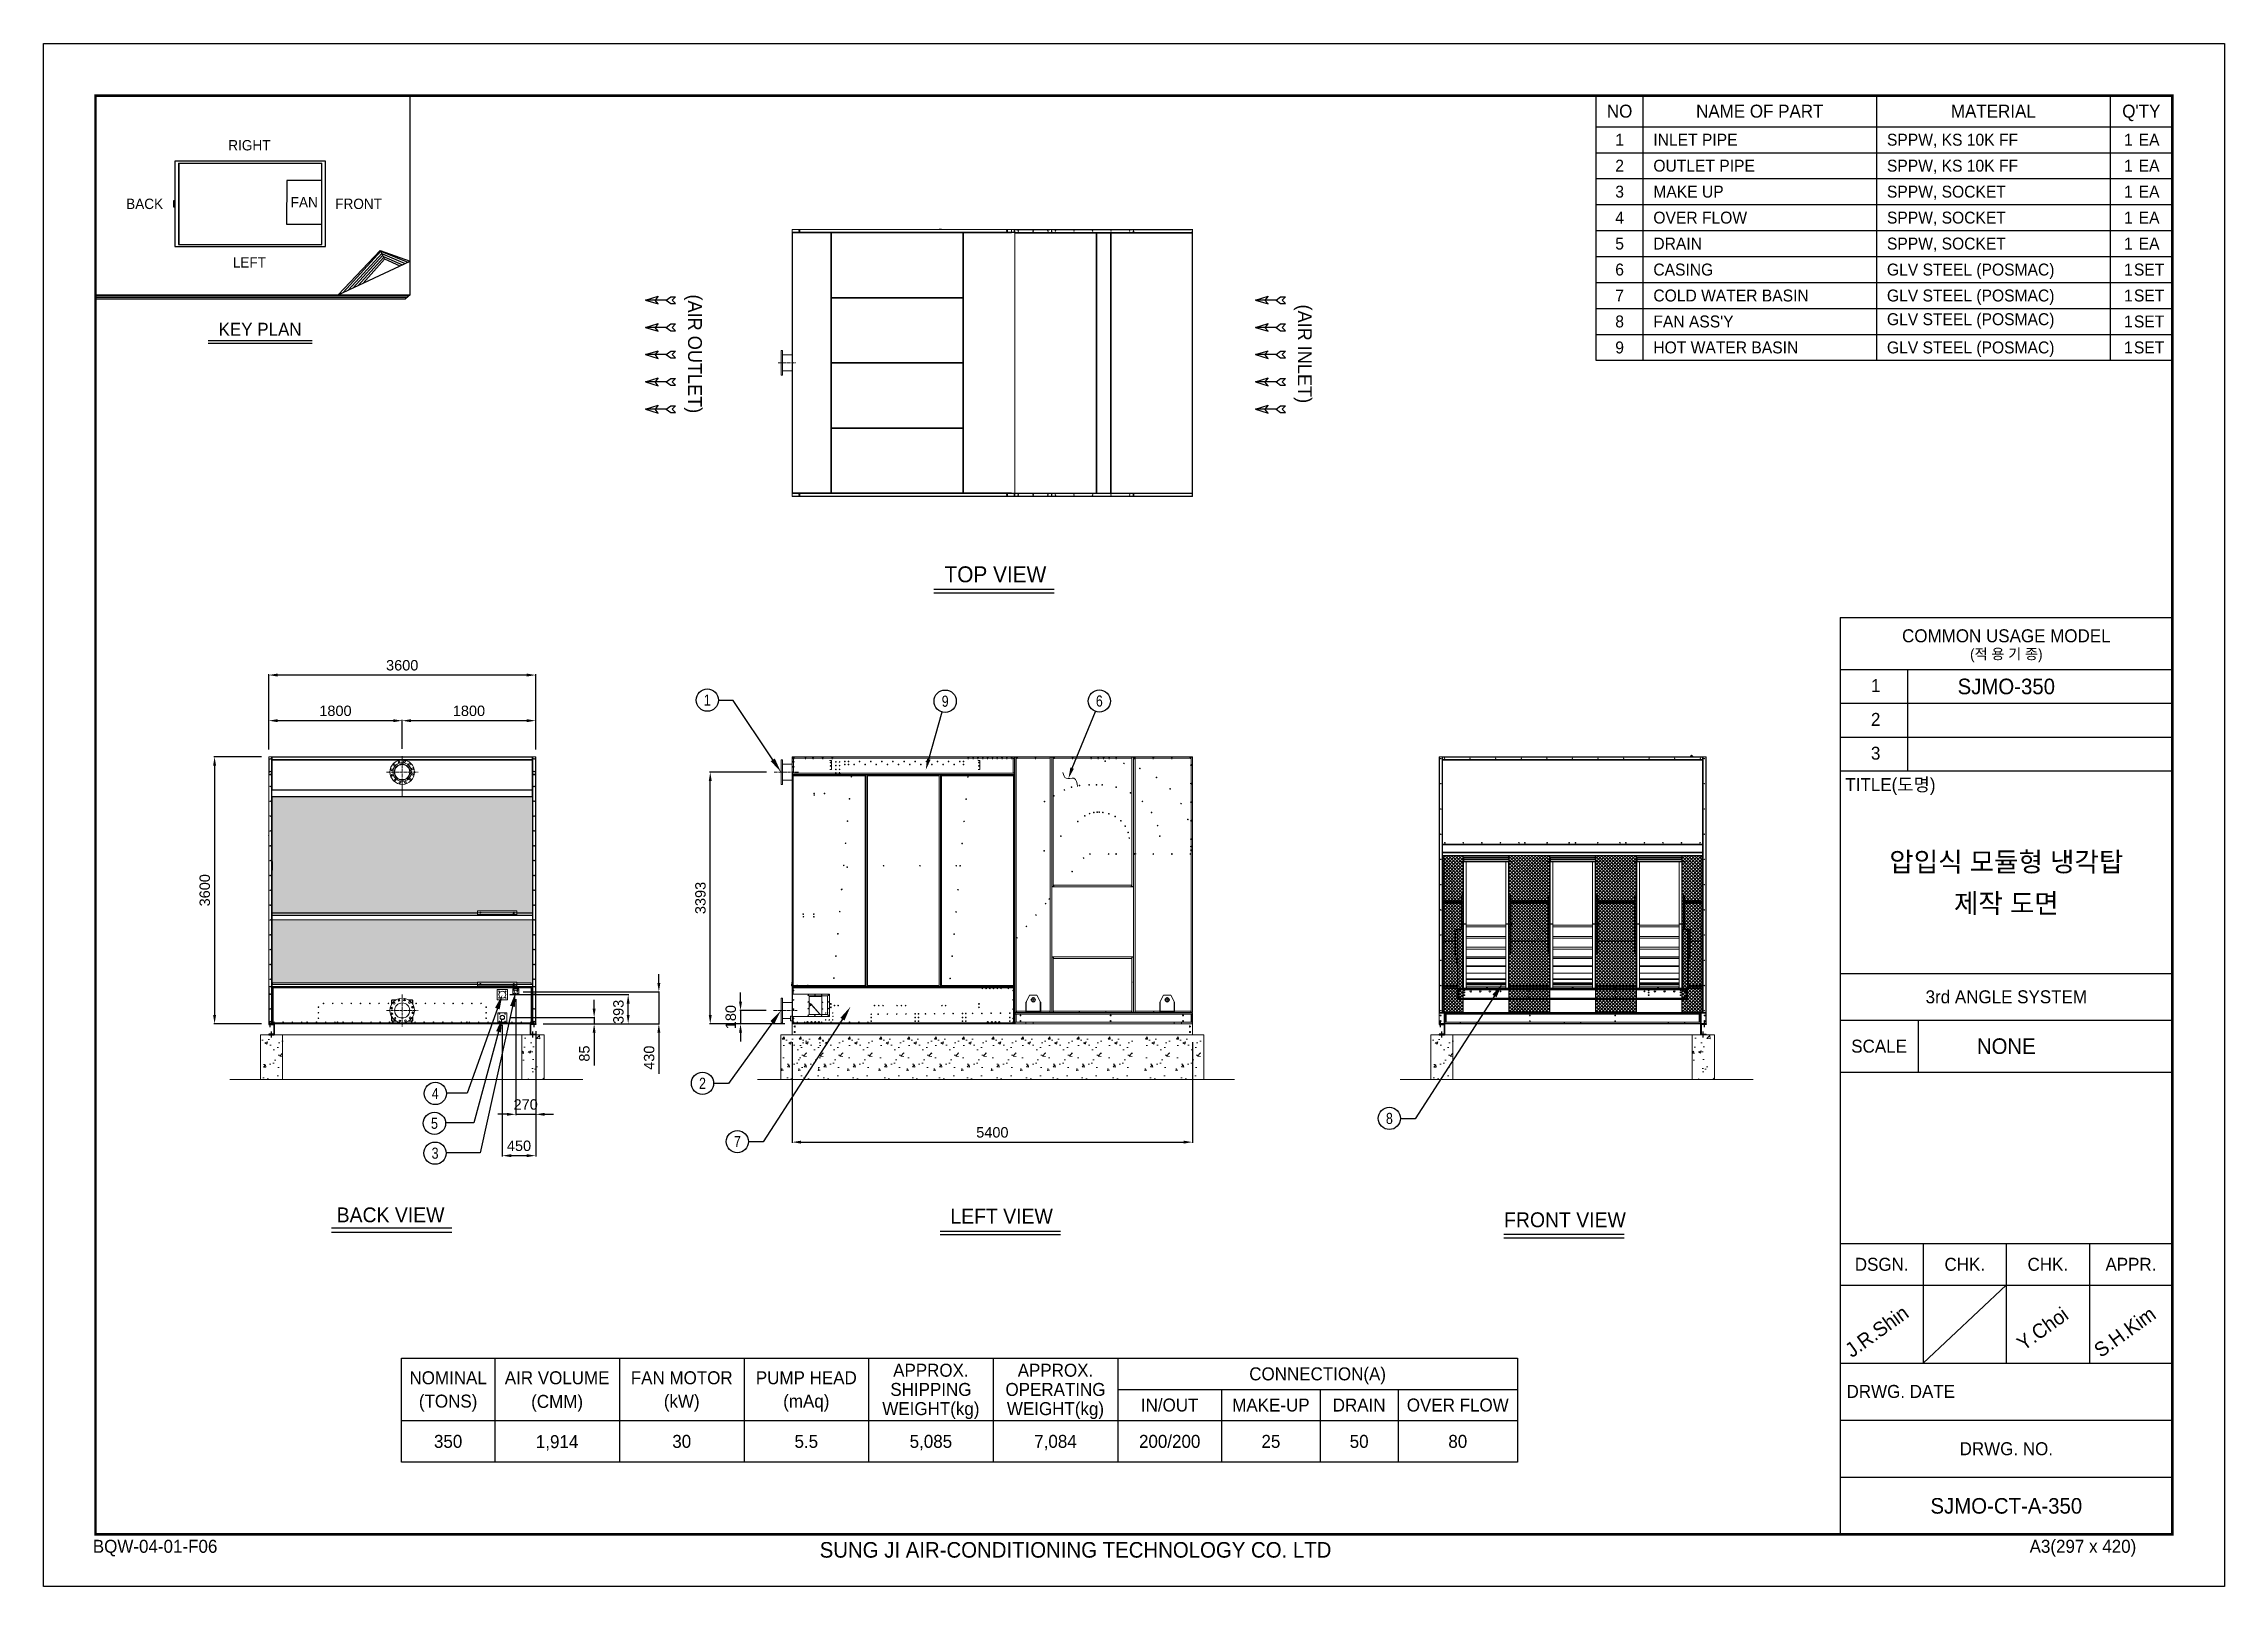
# Model space of a CAD drawing. Header units: millimetres. Extents: x 15155 to 44563, y 13060 to 33855.
import ezdxf
from ezdxf import colors
from ezdxf.entities.mleader import LeaderData, LeaderLine
from ezdxf.enums import TextEntityAlignment as Align
from ezdxf.math import Vec2, Vec3

# ---------------------------------------------------------------- set-up
doc = ezdxf.new("R2010")
doc.units = ezdxf.units.MM
for name, pattern in [('CENTER', [2, 1.25, -0.25, 0.25, -0.25]), ('CENTERX2', [4, 2.5, -0.5, 0.5, -0.5]), ('DASHDOT', [18.5, 12, -3, 0.5, -3]), ('DASHED', [15, 12, -3])]:
    doc.linetypes.add(name, pattern=pattern)
for name, color, linetype in [('center', 1, 'CENTER'), ('냉각탑', 4, 'Continuous'), ('냉각탑_box', 1, 'Continuous'), ('냉각탑_dim', 1, 'Continuous'), ('냉각탑_form', 1, 'Continuous'), ('냉각탑_text', 3, 'Continuous'), ('냉각탑_기초', 23, 'Continuous')]:
    doc.layers.add(name, color=color, linetype=linetype)
doc.styles.get("Standard").update_dxf_attribs({"font": 'arial.ttf'})
doc.styles.add('돋움', font='Dotum.ttf')
doc.dimstyles.new('1.40', dxfattribs={"dimscale": 20, "dimtxt": 1.5, "dimasz": 1, "dimexe": 0.5, "dimexo": 0.5, "dimgap": 0.5, "dimtad": 1, "dimdec": 0, "dimzin": 0, "dimdsep": 46, "dimtxsty": 'Standard', "dimcen": 0, "dimclrd": 2, "dimclre": 2, "dimclrt": 3, "dimadec": 0, "dimazin": 0, "dimtfac": 1, "dimtdec": 0, "dimtmove": 0, "dimatfit": 0, "dimfxl": 1, "dimtolj": 1, "dimtzin": 0, "dimlwd": -1, "dimlwe": -1, "dimarcsym": 0})
pattern_1 = [(45, (-1429928.074, -467572.614), (-22.4506403, 22.4506403), []), (135, (-1429928.074, -467572.614), (-22.4506403, -22.4506403), [])]
pattern_2 = [(0, (-391508.336, -65918.826), (57.15, 32.9955677), [38.1, -76.2]), (120, (-391508.336, -65918.826), (-57.15, 32.995568), [38.1, -76.2]), (60, (-391508.336, -65918.826), (1e-07, 65.9911357), [-76.2, 38.1])]

msp = doc.modelspace()

# ---------------------------------------------------------------- texts
at = {"layer": '냉각탑_form', "style": '돋움'}
for s, height, p in [('COMMON USAGE MODEL', 175.043, (41622, 25873.3)), ('(적 용 기 종)', 140.03, (41622, 25628.3)), ('3rd ANGLE SYSTEM', 175.043, (41622, 21007.1)), ('SCALE', 175.04, (39906.5, 20341.9)), ('DSGN.', 175.04, (39941.5, 17401.2)), ('CHK.', 175.04, (41061.8, 17401.2)), ('CHK.', 175.04, (42182.1, 17401.2)), ('APPR.', 175.04, (43302.4, 17401.2)), ('DRWG. NO.', 175.04, (41622, 14915.6))]:
    msp.add_text(s, height=height, dxfattribs=at).set_placement(p, align=Align.MIDDLE_CENTER)
for s, height, p in [('1', 175, (39796.6, 25114.1)), ('2', 175, (39796.6, 24658.9)), ('3', 175, (39796.6, 24203.8)), ('TITLE(도명)', 175.04, (39451.8, 23780.1)), ('DRWG. DATE', 175.04, (39467.6, 15600.2)), ('BQW-04-01-F06', 175.043, (15818.8, 13512.7)), ('SUNG JI AIR-CONDITIONING TECHNOLOGY CO. LTD', 210.051, (25620.4, 13447.2)), ('A3(297 x 420)', 175.043, (41936, 13512.7))]:
    msp.add_text(s, height=height, dxfattribs=at).set_placement(p)
at = {"layer": '냉각탑_text', "style": '돋움'}
for s, height, p in [('NO', 175, (36407.5, 32945.1)), ('NAME OF PART', 175, (38297.5, 32945.1)), ('MATERIAL', 175, (41447.5, 32945.1)), ("Q'TY", 175, (43442.5, 32945.1)), ('RIGHT', 140, (17930.3, 32485.6)), ('1', 161, (36407.5, 32560.1)), ('1', 161, (43267.5, 32560.1)), ('EA', 161, (43547.5, 32560.1)), ('2', 161, (36407.5, 32210.1)), ('1', 161, (43267.5, 32210.1)), ('EA', 161, (43547.5, 32210.1)), ('BACK', 140, (16517.6, 31695.8)), ('FAN', 140, (18670, 31717.2)), ('FRONT', 140, (19403, 31695.8)), ('3', 161, (36407.5, 31860.1)), ('1', 161, (43267.5, 31860.1)), ('EA', 161, (43547.5, 31860.1)), ('4', 161, (36407.5, 31510.1)), ('1', 161, (43267.5, 31510.1)), ('EA', 161, (43547.5, 31510.1)), ('5', 161, (36407.5, 31160.1)), ('1', 161, (43267.5, 31160.1)), ('EA', 161, (43547.5, 31160.1)), ('LEFT', 140, (17930.3, 30906.8)), ('6', 161, (36407.5, 30810.1)), ('1', 161, (43267.5, 30810.1)), ('SET', 161, (43547.5, 30810.1)), ('7', 161, (36407.5, 30460.1)), ('1', 161, (43267.5, 30460.1)), ('SET', 161, (43547.5, 30460.1)), ('KEY PLAN', 175, (18074.7, 30005.1)), ('8', 161, (36407.5, 30110.1)), ('1', 161, (43267.5, 30110.1)), ('SET', 161, (43547.5, 30110.1)), ('9', 161, (36407.5, 29760.1)), ('1', 161, (43267.5, 29760.1)), ('SET', 161, (43547.5, 29760.1)), ('TOP VIEW', 214.63, (27990, 26702.1)), ('SJMO-350', 210.05, (41622, 25190.6)), ('압입식 모듈형 냉각탑', 262.5, (41622, 22827.2)), ('제작 도면', 262.5, (41622, 22267.2)), ('NONE', 210.05, (41622, 20341.9)), ('BACK VIEW', 199.97, (19833.9, 18067.7)), ('LEFT VIEW', 199.97, (28073.8, 18049.8)), ('FRONT VIEW', 199.97, (35670.5, 18001.7)), ('NOMINAL', 175, (20610.2, 15872.1)), ('AIR VOLUME', 175, (22080.2, 15872.1)), ('FAN MOTOR', 175, (23760.2, 15872.1)), ('PUMP HEAD', 175, (25440.2, 15872.1)), ('APPROX.', 175, (27120.2, 15973.6)), ('APPROX.', 175, (28800.2, 15973.6)), ('CONNECTION(A)', 175, (32335.2, 15924.6)), ('(TONS)', 175, (20610.2, 15557.1)), ('(CMM)', 175, (22079.8, 15553.4)), ('(kW)', 175, (23760.2, 15557.1)), ('(mAq)', 175, (25440.2, 15557.1)), ('SHIPPING', 175, (27120.2, 15714.6)), ('OPERATING', 175, (28800.2, 15714.6)), ('IN/OUT', 175, (30340.2, 15504.6)), ('MAKE-UP', 175, (31705.2, 15504.6)), ('DRAIN', 175, (32895.2, 15504.6)), ('OVER FLOW', 175, (34225.2, 15504.6)), ('WEIGHT(kg)', 175, (27120.2, 15455.6)), ('WEIGHT(kg)', 175, (28800.2, 15455.6)), ('350', 175, (20610.2, 15014.6)), ('1,914', 175, (22079.8, 15010.9)), ('30', 175, (23760.2, 15014.6)), ('5.5', 175, (25440.2, 15014.6)), ('5,085', 175, (27120.2, 15014.6)), ('7,084', 175, (28800.2, 15014.6)), ('200/200', 175, (30340.2, 15014.6)), ('25', 175, (31705.2, 15014.6)), ('50', 175, (32895.2, 15014.6)), ('80', 175, (34225.2, 15014.6)), ('SJMO-CT-A-350', 210.051, (41622, 14145.4))]:
    msp.add_text(s, height=height, dxfattribs=at).set_placement(p, align=Align.MIDDLE_CENTER)
for s, p in [('SPPW, KS 10K FF', (40012.5, 32560.1)), ('INLET PIPE', (36862.5, 32560.1)), ('OUTLET PIPE', (36862.5, 32210.1)), ('SPPW, KS 10K FF', (40012.5, 32210.1)), ('MAKE UP', (36862.5, 31860.1)), ('SPPW, SOCKET', (40012.5, 31860.1)), ('OVER FLOW', (36862.5, 31510.1)), ('SPPW, SOCKET', (40012.5, 31510.1)), ('DRAIN', (36862.5, 31160.1)), ('SPPW, SOCKET', (40012.5, 31160.1)), ('CASING', (36862.5, 30810.1)), ('GLV STEEL (POSMAC)', (40012.5, 30810.1)), ('COLD WATER BASIN', (36862.5, 30460.1)), ('GLV STEEL (POSMAC)', (40012.5, 30460.1)), ("FAN ASS'Y", (36862.5, 30110.1)), ('GLV STEEL (POSMAC)', (40012.5, 30140.8)), ('HOT WATER BASIN', (36862.5, 29760.1)), ('GLV STEEL (POSMAC)', (40012.5, 29760.1))]:
    msp.add_text(s, height=161, dxfattribs=at).set_placement(p, align=Align.MIDDLE_LEFT)
for s, p in [('(AIR OUTLET)', (23939, 29673.6)), ('(AIR INLET)', (32162.5, 29673.6))]:
    msp.add_text(s, height=186.667, rotation=270, dxfattribs=at).set_placement(p, align=Align.MIDDLE_CENTER)
at = {"layer": '냉각탑_text', "width": 0.8}
for s, p in [('1', (24105.6, 25006.2)), ('9', (27312.9, 24991.5)), ('6', (29391.6, 24994.2)), ('4', (20436.8, 19704.4)), ('2', (24040.5, 19841.3)), ('8', (33302.9, 19367.8)), ('5', (20425.7, 19301.6)), ('7', (24510.8, 19055.3)), ('3', (20434.1, 18899.4))]:
    msp.add_text(s, height=150, dxfattribs=at).set_placement(p, align=Align.MIDDLE_CENTER)
at = {"layer": '냉각탑_text', "style": '돋움'}
for s, p in [('J.R.Shin', (39539.7, 16135)), ('Y.Choi', (41855.1, 16228.4)), ('S.H.Kim', (42896.3, 16135))]:
    msp.add_text(s, height=196.05, rotation=35.81856, dxfattribs=at).set_placement(p)

# ---------------------------------------------------------------- blocks, each defined once
blk = doc.blocks.new('화살표 IN OUT')
at = {"layer": '냉각탑_dim'}
for p, q in [((-323, 43), (-384, 43)), ((-343, 0), (-384, 43)), ((-384, -43), (-343, 0)), ((-266, 0), (-323, 43)), ((-266, 0), (-323, -43)), ((-266, 0), (0, 0)), ((-163, 50), (-122, 0)), ((0, 0), (-163, 50)), ((-163, -50), (-122, 0)), ((0, 0), (-163, -50)), ((-323, -43), (-384, -43))]:
    blk.add_line(p, q, dxfattribs=at)
blk = doc.blocks.new('*D163')
at = {"color": 2, "transparency": 16777216}
for p, q in [((25249, 20394), (25249, 19038)), ((30649, 20394), (30649, 19038)), ((25369, 19048), (30529, 19048))]:
    blk.add_line(p, q, dxfattribs=at)
for points in [[(25369, 19068), (25369, 19028), (25249, 19048)], [(30529, 19068), (30529, 19028), (30649, 19048)]]:
    blk.add_solid(points, dxfattribs=at)
at = {"layer": 'Defpoints', "color": 0, "transparency": 16777216}
for p in [(25249, 20494), (30649, 20494), (30649, 19048)]:
    blk.add_point(p, dxfattribs=at)
at = {"color": 3, "lineweight": 5, "transparency": 16777216, "insert": (27949, 19179), "char_height": 140, "attachment_point": 5}
blk.add_mtext('\\A1;5400', dxfattribs=at)
blk = doc.blocks.new('*D153')
at = {"color": 2, "transparency": 16777216}
for p, q in [((18191, 24339), (18191, 24739)), ((19871, 24729), (18311, 24729)), ((19991, 24350), (19991, 24739))]:
    blk.add_line(p, q, dxfattribs=at)
for points in [[(18311, 24749), (18311, 24709), (18191, 24729)], [(19871, 24749), (19871, 24709), (19991, 24729)]]:
    blk.add_solid(points, dxfattribs=at)
at = {"layer": 'Defpoints', "color": 0, "transparency": 16777216}
for p in [(18191, 24729), (18191, 24239), (19991, 24250)]:
    blk.add_point(p, dxfattribs=at)
at = {"color": 3, "lineweight": 5, "transparency": 16777216, "insert": (19091, 24861), "char_height": 140, "attachment_point": 5}
blk.add_mtext('\\A1;1800', dxfattribs=at)
blk = doc.blocks.new('*D152')
at = {"color": 2, "transparency": 16777216}
for p, q in [((19991, 24350), (19991, 24739)), ((21671, 24729), (20111, 24729)), ((21791, 24341), (21791, 24739))]:
    blk.add_line(p, q, dxfattribs=at)
for points in [[(20111, 24749), (20111, 24709), (19991, 24729)], [(21671, 24749), (21671, 24709), (21791, 24729)]]:
    blk.add_solid(points, dxfattribs=at)
at = {"layer": 'Defpoints', "color": 0, "transparency": 16777216}
for p in [(19991, 24729), (19991, 24250), (21791, 24241)]:
    blk.add_point(p, dxfattribs=at)
at = {"color": 3, "lineweight": 5, "transparency": 16777216, "insert": (20891, 24861), "char_height": 140, "attachment_point": 5}
blk.add_mtext('\\A1;1800', dxfattribs=at)
blk = doc.blocks.new('*D154')
at = {"color": 2, "transparency": 16777216}
for p, q in [((18191, 24339), (18191, 25354)), ((21671, 25344), (18311, 25344)), ((21791, 24339), (21791, 25354))]:
    blk.add_line(p, q, dxfattribs=at)
for points in [[(18311, 25364), (18311, 25324), (18191, 25344)], [(21671, 25364), (21671, 25324), (21791, 25344)]]:
    blk.add_solid(points, dxfattribs=at)
at = {"layer": 'Defpoints', "color": 0, "transparency": 16777216}
for p in [(18191, 25344), (18191, 24239), (21791, 24239)]:
    blk.add_point(p, dxfattribs=at)
at = {"color": 3, "lineweight": 5, "transparency": 16777216, "insert": (19991, 25475), "char_height": 140, "attachment_point": 5}
blk.add_mtext('\\A1;3600', dxfattribs=at)
blk = doc.blocks.new('*D155')
at = {"color": 2, "transparency": 16777216}
for p, q in [((24553, 20943), (24553, 21063)), ((24900, 20823), (24543, 20823)), ((25152, 20643), (24543, 20643)), ((24553, 20823), (24553, 20643)), ((24553, 20523), (24553, 20403))]:
    blk.add_line(p, q, dxfattribs=at)
for points in [[(24533, 20943), (24573, 20943), (24553, 20823)], [(24533, 20523), (24573, 20523), (24553, 20643)]]:
    blk.add_solid(points, dxfattribs=at)
at = {"layer": 'Defpoints', "color": 0, "transparency": 16777216}
for p in [(24553, 20643), (25000, 20823), (25252, 20643)]:
    blk.add_point(p, dxfattribs=at)
at = {"color": 3, "lineweight": 5, "transparency": 16777216, "insert": (24422, 20733), "char_height": 140, "attachment_point": 5, "rotation": 90}
blk.add_mtext('\\A1;180', dxfattribs=at)
blk = doc.blocks.new('*D156')
at = {"color": 2, "transparency": 16777216}
for p, q in [((24905, 24036), (24135, 24036)), ((24145, 20763), (24145, 23916)), ((25149, 20643), (24135, 20643))]:
    blk.add_line(p, q, dxfattribs=at)
for points in [[(24125, 23916), (24165, 23916), (24145, 24036)], [(24125, 20763), (24165, 20763), (24145, 20643)]]:
    blk.add_solid(points, dxfattribs=at)
at = {"layer": 'Defpoints', "color": 0, "transparency": 16777216}
for p in [(24145, 24036), (25005, 24036), (25249, 20643)]:
    blk.add_point(p, dxfattribs=at)
at = {"color": 3, "lineweight": 5, "transparency": 16777216, "insert": (24013, 22339), "char_height": 140, "attachment_point": 5, "rotation": 90}
blk.add_mtext('\\A1;3393', dxfattribs=at)
blk = doc.blocks.new('*D157')
at = {"color": 2, "transparency": 16777216}
for p, q in [((18095, 24243), (17451, 24243)), ((17461, 24123), (17461, 20763)), ((18095, 20643), (17451, 20643))]:
    blk.add_line(p, q, dxfattribs=at)
for points in [[(17441, 24123), (17481, 24123), (17461, 24243)], [(17441, 20763), (17481, 20763), (17461, 20643)]]:
    blk.add_solid(points, dxfattribs=at)
at = {"layer": 'Defpoints', "color": 0, "transparency": 16777216}
for p in [(18195, 24243), (17461, 20643), (18195, 20643)]:
    blk.add_point(p, dxfattribs=at)
at = {"color": 3, "lineweight": 5, "transparency": 16777216, "insert": (17329, 22443), "char_height": 140, "attachment_point": 5, "rotation": 90}
blk.add_mtext('\\A1;3600', dxfattribs=at)
blk = doc.blocks.new('*D158')
at = {"color": 2, "transparency": 16777216}
for p, q in [((21522, 20973), (21522, 19413)), ((21791, 20543), (21791, 19413)), ((21402, 19423), (21282, 19423)), ((21522, 19423), (21791, 19423)), ((21911, 19423), (22031, 19423))]:
    blk.add_line(p, q, dxfattribs=at)
for points in [[(21402, 19443), (21402, 19403), (21522, 19423)], [(21911, 19443), (21911, 19403), (21791, 19423)]]:
    blk.add_solid(points, dxfattribs=at)
at = {"layer": 'Defpoints', "color": 0, "transparency": 16777216}
for p in [(21522, 21073), (21791, 20643), (21791, 19423)]:
    blk.add_point(p, dxfattribs=at)
at = {"color": 3, "lineweight": 5, "transparency": 16777216, "insert": (21656, 19555), "char_height": 140, "attachment_point": 5}
blk.add_mtext('\\A1;270', dxfattribs=at)
blk = doc.blocks.new('*D159')
at = {"color": 2, "transparency": 16777216}
for p, q in [((21341, 20628), (21341, 18856)), ((21791, 20543), (21791, 18856)), ((21461, 18866), (21671, 18866))]:
    blk.add_line(p, q, dxfattribs=at)
for points in [[(21461, 18886), (21461, 18846), (21341, 18866)], [(21671, 18886), (21671, 18846), (21791, 18866)]]:
    blk.add_solid(points, dxfattribs=at)
at = {"layer": 'Defpoints', "color": 0, "transparency": 16777216}
for p in [(21341, 20728), (21791, 20643), (21791, 18866)]:
    blk.add_point(p, dxfattribs=at)
at = {"color": 3, "lineweight": 5, "transparency": 16777216, "insert": (21566, 18998), "char_height": 140, "attachment_point": 5}
blk.add_mtext('\\A1;450', dxfattribs=at)
blk = doc.blocks.new('*D160')
at = {"color": 2, "transparency": 16777216}
for p, q in [((22579, 20848), (22579, 20968)), ((21441, 20728), (22589, 20728)), ((21891, 20643), (22589, 20643)), ((22579, 20728), (22579, 20643)), ((22579, 20523), (22579, 20081))]:
    blk.add_line(p, q, dxfattribs=at)
for points in [[(22559, 20848), (22599, 20848), (22579, 20728)], [(22559, 20523), (22599, 20523), (22579, 20643)]]:
    blk.add_solid(points, dxfattribs=at)
at = {"layer": 'Defpoints', "color": 0, "transparency": 16777216}
for p in [(21341, 20728), (21791, 20643), (22579, 20643)]:
    blk.add_point(p, dxfattribs=at)
at = {"color": 3, "lineweight": 5, "transparency": 16777216, "insert": (22448, 20242), "char_height": 140, "attachment_point": 5, "rotation": 90}
blk.add_mtext('\\A1;85', dxfattribs=at)
blk = doc.blocks.new('*D161')
at = {"color": 2, "transparency": 16777216}
for p, q in [((21442, 21036), (23048, 21036)), ((23038, 20763), (23038, 20916)), ((21891, 20643), (23048, 20643))]:
    blk.add_line(p, q, dxfattribs=at)
for points in [[(23018, 20916), (23058, 20916), (23038, 21036)], [(23018, 20763), (23058, 20763), (23038, 20643)]]:
    blk.add_solid(points, dxfattribs=at)
at = {"layer": 'Defpoints', "color": 0, "transparency": 16777216}
for p in [(21342, 21036), (23038, 21036), (21791, 20643)]:
    blk.add_point(p, dxfattribs=at)
at = {"color": 3, "lineweight": 5, "transparency": 16777216, "insert": (22907, 20804), "char_height": 140, "attachment_point": 5, "rotation": 90}
blk.add_mtext('\\A1;393', dxfattribs=at)
blk = doc.blocks.new('*D162')
at = {"color": 2, "transparency": 16777216}
for p, q in [((23452, 21193), (23452, 21313)), ((21622, 21073), (23462, 21073)), ((23452, 21073), (23452, 20643)), ((21891, 20643), (23462, 20643)), ((23452, 20523), (23452, 19968))]:
    blk.add_line(p, q, dxfattribs=at)
for points in [[(23432, 21193), (23472, 21193), (23452, 21073)], [(23432, 20523), (23472, 20523), (23452, 20643)]]:
    blk.add_solid(points, dxfattribs=at)
at = {"layer": 'Defpoints', "color": 0, "transparency": 16777216}
for p in [(21522, 21073), (21791, 20643), (23452, 20643)]:
    blk.add_point(p, dxfattribs=at)
at = {"color": 3, "lineweight": 5, "transparency": 16777216, "insert": (23321, 20186), "char_height": 140, "attachment_point": 5, "rotation": 90}
blk.add_mtext('\\A1;430', dxfattribs=at)
blk = doc.blocks.new('457536')
at = {"color": 7, "lineweight": 5}
for p, q in [((114592.520962, 89152.297332), (114550.020962, 89069.297332)), ((114692.520962, 89152.297332), (114592.520962, 89152.297332)), ((114735.020962, 89069.297332), (114692.520962, 89152.297332)), ((114542.520962, 89059.297332), (114542.520962, 88929.797332)), ((114550.020962, 88922.297332), (114735.020962, 88922.297332)), ((114742.520962, 88929.797332), (114742.520962, 89059.297332))]:
    blk.add_line(p, q, dxfattribs=at)
at = {"color": 7, "linetype": 'DASHDOT', "lineweight": 5}
for p, q in [((114642.520962, 89126.047332), (114642.520962, 89054.547332)), ((114678.270962, 89090.297332), (114606.770962, 89090.297332))]:
    blk.add_line(p, q, dxfattribs=at)
at = {"color": 7, "lineweight": 5, "ltscale": 0.09375}
for p, q in [((114542.520962, 89059.297332), (114550.020962, 89059.297332)), ((114550.020962, 88929.797332), (114542.520962, 88929.797332)), ((114550.020962, 88922.297332), (114550.020962, 88929.797332)), ((114742.520962, 89059.297332), (114735.020962, 89059.297332)), ((114735.020962, 88929.797332), (114742.520962, 88929.797332)), ((114735.020962, 88922.297332), (114735.020962, 88929.797332))]:
    blk.add_line(p, q, dxfattribs=at)
at = {"color": 7, "linetype": 'DASHED', "lineweight": 5}
for p, q in [((114548.520962, 89059.297332), (114548.520962, 88929.797332)), ((114550.020962, 88928.297332), (114735.020962, 88928.297332)), ((114736.520962, 88929.797332), (114736.520962, 89059.297332))]:
    blk.add_line(p, q, dxfattribs=at)
at = {"color": 7, "lineweight": 5, "ltscale": 0.125}
for p, q in [((114550.020962, 89059.297332), (114550.020962, 89069.297332)), ((114735.020962, 89069.297332), (114735.020962, 89059.297332))]:
    blk.add_line(p, q, dxfattribs=at)
at = {"color": 7, "linetype": 'DASHED', "lineweight": 5, "ltscale": 0.075}
for p, q in [((114558.520962, 88928.297332), (114558.520962, 88922.297332)), ((114576.520962, 88928.297332), (114576.520962, 88922.297332)), ((114608.520962, 88928.297332), (114608.520962, 88922.297332)), ((114626.520962, 88928.297332), (114626.520962, 88922.297332)), ((114658.520962, 88928.297332), (114658.520962, 88922.297332)), ((114676.520962, 88928.297332), (114676.520962, 88922.297332)), ((114708.520962, 88928.297332), (114708.520962, 88922.297332)), ((114726.520962, 88928.297332), (114726.520962, 88922.297332))]:
    blk.add_line(p, q, dxfattribs=at)
at = {"color": 7, "lineweight": 5}
blk.add_circle((114642.520962, 89090.297332), 27.5, dxfattribs=at)
blk = doc.blocks.new('1')
at = {"color": 7, "lineweight": 20}
for p, q in [((25099, 24201), (25099, 23871)), ((25121, 24201), (25099, 24201)), ((25121, 24201), (25121, 23871)), ((25249, 24144), (25121, 24144)), ((25249, 24221), (25249, 24025)), ((28245, 24243), (25252, 24243)), ((25269, 24186), (25269, 24213)), ((25269, 24116), (25269, 24166)), ((25280, 24223), (25420, 24223)), ((25440, 24223), (25521, 24223)), ((25541, 24223), (25651, 24223)), ((25671, 24223), (25781, 24223)), ((25757, 24191), (25780, 24191)), ((25780, 24191), (25780, 24070)), ((25801, 24223), (27615, 24223)), ((27635, 24223), (27680, 24223)), ((27700, 24223), (27745, 24223)), ((27757, 24191), (27780, 24191)), ((27765, 24223), (27810, 24223)), ((27780, 24191), (27780, 24070)), ((27830, 24223), (27875, 24223)), ((27895, 24223), (27940, 24223)), ((27960, 24223), (28005, 24223)), ((28025, 24223), (28070, 24223)), ((28090, 24223), (28135, 24223)), ((28155, 24223), (28200, 24223)), ((28220, 24223), (28245, 24223)), ((28229, 24221), (28229, 24025)), ((28249, 24025), (28249, 24221)), ((28251, 20798), (28251, 24239)), ((28271, 24239), (28271, 20798)), ((28273, 24243), (28727, 24243)), ((28291, 24223), (28521, 24223)), ((28541, 24223), (28727, 24223)), ((28729, 20798), (28729, 24239)), ((28749, 24239), (28749, 20798)), ((28751, 22494), (28751, 24239)), ((28771, 24239), (28771, 22494)), ((28773, 24243), (29829, 24243)), ((28791, 24223), (29021, 24223)), ((29041, 24223), (29271, 24223)), ((29291, 24223), (29365, 24223)), ((29385, 24223), (29440, 24223)), ((29460, 24223), (29515, 24223)), ((29535, 24223), (29609, 24223)), ((29629, 24223), (29829, 24223)), ((29831, 22494), (29831, 24239)), ((29851, 24239), (29851, 22494)), ((29853, 20798), (29853, 24239)), ((29873, 22944), (29873, 24215)), ((29875, 24243), (30627, 24243)), ((29878, 24223), (30109, 24223)), ((30129, 24223), (30359, 24223)), ((30379, 24223), (30610, 24223)), ((30629, 24239), (30629, 24141)), ((30629, 24121), (30629, 23891)), ((30649, 24239), (30649, 20798)), ((25121, 23871), (25099, 23871)), ((25249, 23928), (25121, 23928)), ((25249, 23998), (25249, 21148)), ((25829, 24023), (25252, 24023)), ((25252, 24003), (28245, 24003)), ((25264, 21148), (25264, 23998)), ((25265, 24001), (26231, 24001)), ((26231, 23986), (25265, 23986)), ((25269, 24046), (25269, 24096)), ((25780, 24070), (25757, 24070)), ((25880, 24023), (25849, 24023)), ((28245, 24023), (25900, 24023)), ((26233, 23998), (26233, 21148)), ((26248, 21148), (26248, 23998)), ((26249, 23998), (26249, 21148)), ((26264, 21148), (26264, 23998)), ((26266, 24001), (27231, 24001)), ((27231, 23986), (26266, 23986)), ((27233, 23998), (27233, 21148)), ((27248, 21148), (27248, 23998)), ((27250, 23998), (27250, 21148)), ((27265, 21148), (27265, 23998)), ((27266, 24001), (28232, 24001)), ((28232, 23986), (27266, 23986)), ((27780, 24070), (27757, 24070)), ((28234, 23998), (28234, 21148)), ((28249, 21148), (28249, 23998)), ((30629, 23871), (30629, 23641)), ((30629, 23621), (30629, 23391)), ((30629, 23371), (30629, 23141)), ((30629, 23121), (30629, 23042)), ((30629, 23022), (30629, 22992)), ((30629, 22972), (30629, 20798)), ((29873, 20798), (29873, 22920)), ((29831, 22511), (28773, 22511)), ((29835, 22491), (28779, 22491)), ((28751, 20798), (28751, 21541)), ((28771, 21541), (28771, 20798)), ((28773, 21545), (29829, 21545)), ((29829, 21525), (28773, 21525)), ((29831, 20798), (29831, 21541)), ((29851, 21541), (29851, 20798)), ((25242, 21156), (25247, 21206)), ((25244, 21156), (25249, 21205)), ((25099, 20658), (25099, 20988)), ((25121, 20988), (25099, 20988)), ((25121, 20988), (25121, 20658)), ((25249, 20931), (25121, 20931)), ((25249, 20646), (25249, 21126)), ((28245, 21143), (25252, 21143)), ((27807, 21128), (25252, 21128)), ((25252, 20743), (25252, 21043)), ((25752, 21043), (25252, 21043)), ((25264, 21098), (25264, 21126)), ((25264, 21043), (25264, 21081)), ((25265, 21160), (25309, 21160)), ((25265, 21145), (25342, 21145)), ((25329, 21160), (25449, 21160)), ((25355, 21145), (26141, 21145)), ((25469, 21160), (26231, 21160)), ((25477, 21018), (25727, 21018)), ((25477, 21018), (25477, 20768)), ((25477, 21013), (25649, 21013)), ((25477, 20928), (25505, 20896)), ((25505, 20897), (25481, 20875)), ((25598, 20799), (25500, 20912)), ((25599, 20800), (25501, 20913)), ((25625, 20768), (25508, 20899)), ((25649, 20768), (25649, 21013)), ((25727, 20768), (25727, 21018)), ((25752, 21043), (25752, 20743)), ((26154, 21145), (26231, 21145)), ((27231, 21160), (26266, 21160)), ((26266, 21145), (26342, 21145)), ((26356, 21145), (27141, 21145)), ((27155, 21145), (27231, 21145)), ((28232, 21160), (27266, 21160)), ((27266, 21145), (27343, 21145)), ((27356, 21145), (28142, 21145)), ((27857, 21128), (27822, 21128)), ((27907, 21128), (27872, 21128)), ((27957, 21128), (27922, 21128)), ((28007, 21128), (27972, 21128)), ((28057, 21128), (28022, 21128)), ((28157, 21128), (28072, 21128)), ((28155, 21145), (28232, 21145)), ((28245, 21128), (28172, 21128)), ((28234, 21098), (28234, 21126)), ((28234, 20973), (28234, 21081)), ((28234, 20848), (28234, 20956)), ((28249, 20646), (28249, 21126)), ((25121, 20658), (25099, 20658)), ((25229, 20715), (25121, 20715)), ((25229, 20747), (25229, 20681)), ((25252, 20743), (25752, 20743)), ((25264, 20673), (25264, 20706)), ((25392, 20643), (25266, 20643)), ((25445, 20658), (25276, 20658)), ((26285, 20641), (25298, 20641)), ((26292, 20643), (25405, 20643)), ((25495, 20658), (25470, 20658)), ((25477, 20768), (25727, 20768)), ((25545, 20658), (25520, 20658)), ((25595, 20658), (25570, 20658)), ((27877, 20658), (25620, 20658)), ((27192, 20643), (26305, 20643)), ((28092, 20643), (27205, 20643)), ((27927, 20658), (27902, 20658)), ((27977, 20658), (27952, 20658)), ((28027, 20658), (28002, 20658)), ((28221, 20658), (28052, 20658)), ((28232, 20643), (28105, 20643)), ((28234, 20723), (28234, 20831)), ((28234, 20673), (28234, 20706)), ((28251, 20773), (30649, 20773)), ((28251, 20665), (28251, 20771)), ((28400, 20663), (28251, 20663)), ((30649, 20643), (28251, 20643)), ((28254, 20771), (28254, 20665)), ((30644, 20793), (28255, 20793)), ((28255, 20773), (30644, 20773)), ((30644, 20663), (28255, 20663)), ((28255, 20643), (30644, 20643)), ((28271, 20665), (28271, 20771)), ((28273, 20815), (28727, 20815)), ((28720, 20795), (28280, 20795)), ((29441, 20794), (28291, 20794)), ((30400, 20663), (28500, 20663)), ((28773, 20815), (29829, 20815)), ((29116, 20795), (28780, 20795)), ((29472, 20795), (29130, 20795)), ((30609, 20794), (29459, 20794)), ((29822, 20795), (29486, 20795)), ((29875, 20815), (30627, 20815)), ((30118, 20795), (29882, 20795)), ((30370, 20795), (30132, 20795)), ((30620, 20795), (30384, 20795)), ((30649, 20663), (30500, 20663)), ((30629, 20771), (30629, 20665)), ((30645, 20665), (30645, 20771)), ((30649, 20771), (30649, 20665)), ((30649, 20665), (30649, 20771))]:
    blk.add_line(p, q, dxfattribs=at)
at = {"color": 7, "lineweight": 20, "ltscale": 0.4625}
for p, q in [((25249, 24239), (25249, 24221)), ((25251, 24221), (25251, 24239)), ((28247, 24239), (28247, 24221)), ((28249, 24221), (28249, 24239)), ((28254, 24243), (28273, 24243)), ((28273, 24241), (28254, 24241)), ((28727, 24243), (28745, 24243)), ((28745, 24241), (28727, 24241)), ((28754, 24243), (28773, 24243)), ((28773, 24241), (28754, 24241)), ((29829, 24243), (29847, 24243)), ((29847, 24241), (29829, 24241)), ((29856, 24243), (29875, 24243)), ((29875, 24241), (29856, 24241)), ((30627, 24243), (30645, 24243)), ((30645, 24241), (30627, 24241)), ((25249, 24025), (25249, 24006)), ((25251, 24006), (25251, 24025)), ((28247, 24025), (28247, 24006)), ((28249, 24006), (28249, 24025)), ((28754, 21545), (28773, 21545)), ((28773, 21543), (28754, 21543)), ((29829, 21545), (29847, 21545)), ((29847, 21543), (29829, 21543)), ((28250, 21167), (28250, 21149)), ((28250, 21167), (28250, 21149))]:
    blk.add_line(p, q, dxfattribs=at)
at = {"color": 7, "lineweight": 20, "ltscale": 0.05}
for p, q in [((25251, 24239), (25249, 24239)), ((28247, 24239), (28249, 24239)), ((28254, 24243), (28254, 24241)), ((28745, 24243), (28745, 24241)), ((28751, 24203), (28749, 24203)), ((28751, 24203), (28749, 24203)), ((28754, 24243), (28754, 24241)), ((29847, 24243), (29847, 24241)), ((29853, 24203), (29851, 24203)), ((29853, 24203), (29851, 24203)), ((29856, 24243), (29856, 24241)), ((30645, 24243), (30645, 24241)), ((25251, 24006), (25249, 24006)), ((25291, 24001), (25291, 24003)), ((25587, 24003), (25587, 24001)), ((25609, 24003), (25609, 24001)), ((25631, 24003), (25631, 24001)), ((25720, 24001), (25720, 24003)), ((25782, 24001), (25782, 24003)), ((25812, 24003), (25812, 24001)), ((25814, 24001), (25814, 24003)), ((25816, 24003), (25816, 24001)), ((25818, 24003), (25818, 24001)), ((25915, 24001), (25915, 24003)), ((25917, 24003), (25917, 24001)), ((27720, 24001), (27720, 24003)), ((28247, 24006), (28249, 24006)), ((29851, 22985), (29853, 22985)), ((29853, 22957), (29851, 22957)), ((29853, 22955), (29851, 22955)), ((29853, 22953), (29851, 22953)), ((29853, 22911), (29851, 22911)), ((29851, 22833), (29853, 22833)), ((29851, 22831), (29853, 22831)), ((29853, 22829), (29851, 22829)), ((29853, 22828), (29851, 22828)), ((28754, 22491), (28754, 22493)), ((28766, 22491), (28766, 22493)), ((28779, 22491), (28779, 22493)), ((29822, 22491), (29822, 22493)), ((29835, 22491), (29835, 22493)), ((29847, 22491), (29847, 22493)), ((28754, 21545), (28754, 21543)), ((29847, 21545), (29847, 21543)), ((25249, 21205), (25247, 21206)), ((25244, 21156), (25242, 21156)), ((25249, 21139), (25251, 21139)), ((25720, 21145), (25720, 21143)), ((27720, 21145), (27720, 21143)), ((28249, 21139), (28247, 21139)), ((28751, 21120), (28749, 21120)), ((28751, 21120), (28749, 21120)), ((28749, 21100), (28751, 21100)), ((28749, 21099), (28751, 21099)), ((28751, 20990), (28749, 20990)), ((28751, 20990), (28749, 20990)), ((28751, 20989), (28749, 20989)), ((28749, 20969), (28751, 20969)), ((29853, 21120), (29851, 21120)), ((29853, 21120), (29851, 21120)), ((29851, 21100), (29853, 21100)), ((29851, 21100), (29853, 21100)), ((29851, 21099), (29853, 21099)), ((29853, 20990), (29851, 20990)), ((29853, 20990), (29851, 20990)), ((29853, 20989), (29851, 20989)), ((29851, 20969), (29853, 20969)), ((25252, 20643), (25252, 20645)), ((25295, 20641), (25297, 20641)), ((25392, 20643), (25392, 20645)), ((25405, 20643), (25405, 20645)), ((26289, 20641), (26287, 20641)), ((26292, 20643), (26292, 20645)), ((26305, 20643), (26305, 20645)), ((27192, 20643), (27192, 20645)), ((27205, 20643), (27205, 20645)), ((28092, 20643), (28092, 20645)), ((28105, 20643), (28105, 20645)), ((28245, 20643), (28245, 20645)), ((28251, 20771), (28251, 20773)), ((28251, 20663), (28251, 20665)), ((28254, 20795), (28254, 20797)), ((28254, 20771), (28254, 20773)), ((28254, 20771), (28254, 20773)), ((28254, 20663), (28254, 20665)), ((28254, 20663), (28254, 20665)), ((28266, 20795), (28266, 20797)), ((28734, 20795), (28734, 20797)), ((28745, 20795), (28745, 20797)), ((28754, 20795), (28754, 20797)), ((28766, 20795), (28766, 20797)), ((29836, 20795), (29836, 20797)), ((29847, 20795), (29847, 20797)), ((29856, 20795), (29856, 20797)), ((29868, 20795), (29868, 20797)), ((30634, 20795), (30634, 20797)), ((30645, 20795), (30645, 20797)), ((30645, 20773), (30645, 20771)), ((30645, 20665), (30645, 20663)), ((30649, 20771), (30649, 20773)), ((30649, 20663), (30649, 20665))]:
    blk.add_line(p, q, dxfattribs=at)
at = {"color": 7, "lineweight": 20, "ltscale": 0.0875}
for p, q in [((25249, 24221), (25252, 24221)), ((25252, 24243), (25252, 24239)), ((28245, 24243), (28245, 24239)), ((28249, 24221), (28245, 24221)), ((28251, 24239), (28254, 24239)), ((28273, 24243), (28273, 24239)), ((28727, 24243), (28727, 24239)), ((28749, 24239), (28745, 24239)), ((28751, 24239), (28754, 24239)), ((28773, 24243), (28773, 24239)), ((29829, 24243), (29829, 24239)), ((29851, 24239), (29847, 24239)), ((29853, 24239), (29856, 24239)), ((29875, 24243), (29875, 24239)), ((30627, 24243), (30627, 24239)), ((30649, 24239), (30645, 24239)), ((25249, 24025), (25252, 24025)), ((25252, 24003), (25252, 24006)), ((28249, 24025), (28245, 24025)), ((28245, 24003), (28245, 24006)), ((28751, 22494), (28754, 22494)), ((29851, 22494), (29847, 22494)), ((28751, 21541), (28754, 21541)), ((28773, 21545), (28773, 21541)), ((29829, 21545), (29829, 21541)), ((29851, 21541), (29847, 21541)), ((25249, 21126), (25252, 21126)), ((25252, 21143), (25252, 21139)), ((28245, 21143), (28245, 21139)), ((28249, 21126), (28245, 21126)), ((25249, 20646), (25252, 20646)), ((25266, 20643), (25266, 20646)), ((28232, 20643), (28232, 20646)), ((28249, 20646), (28245, 20646)), ((28251, 20798), (28254, 20798)), ((28749, 20798), (28745, 20798)), ((28751, 20798), (28754, 20798)), ((29851, 20798), (29847, 20798)), ((29853, 20798), (29856, 20798)), ((30649, 20798), (30645, 20798))]:
    blk.add_line(p, q, dxfattribs=at)
at = {"color": 7, "lineweight": 20, "ltscale": 0.0375}
for p, q in [((25251, 24239), (25252, 24239)), ((28247, 24239), (28245, 24239)), ((28254, 24241), (28254, 24239)), ((28745, 24241), (28745, 24239)), ((28754, 24239), (28754, 24241)), ((29847, 24239), (29847, 24241)), ((29856, 24241), (29856, 24239)), ((30645, 24241), (30645, 24239)), ((25251, 24006), (25252, 24006)), ((25252, 23999), (25252, 23998)), ((26244, 23999), (26244, 23998)), ((26252, 23999), (26252, 23998)), ((27245, 23999), (27245, 23998)), ((27253, 23999), (27253, 23998)), ((28247, 24006), (28245, 24006)), ((28245, 23999), (28245, 23998)), ((26249, 22796), (26248, 22796)), ((26249, 22752), (26248, 22752)), ((26249, 22735), (26248, 22735)), ((27250, 22796), (27248, 22796)), ((27250, 22752), (27248, 22752)), ((27250, 22735), (27248, 22735)), ((28754, 22494), (28754, 22493)), ((29847, 22494), (29847, 22493)), ((28754, 21543), (28754, 21541)), ((29847, 21543), (29847, 21541)), ((25251, 21139), (25252, 21139)), ((25252, 21146), (25252, 21148)), ((25498, 20911), (25500, 20912)), ((25500, 20912), (25501, 20913)), ((26244, 21146), (26244, 21148)), ((26252, 21146), (26252, 21148)), ((27245, 21146), (27245, 21148)), ((27253, 21146), (27253, 21148)), ((28245, 21146), (28245, 21148)), ((28247, 21139), (28245, 21139)), ((25252, 20645), (25252, 20646)), ((25598, 20799), (25599, 20800)), ((28245, 20645), (28245, 20646)), ((28254, 20797), (28254, 20798)), ((28254, 20771), (28255, 20771)), ((28745, 20797), (28745, 20798)), ((28754, 20797), (28754, 20798)), ((29847, 20797), (29847, 20798)), ((29856, 20797), (29856, 20798)), ((30645, 20771), (30644, 20771)), ((30645, 20797), (30645, 20798))]:
    blk.add_line(p, q, dxfattribs=at)
at = {"color": 7, "lineweight": 20, "ltscale": 0.4125}
for p, q in [((25252, 24239), (25252, 24223)), ((28245, 24221), (28229, 24221)), ((28245, 24223), (28245, 24239)), ((28254, 24239), (28271, 24239)), ((28727, 24239), (28727, 24223)), ((28729, 24239), (28745, 24239)), ((28754, 24239), (28771, 24239)), ((29829, 24239), (29829, 24223)), ((29831, 24239), (29847, 24239)), ((29856, 24239), (29873, 24239)), ((30629, 24239), (30645, 24239)), ((25252, 24025), (25269, 24025)), ((25252, 24023), (25252, 24006)), ((28229, 24025), (28245, 24025)), ((28245, 24006), (28245, 24023)), ((28771, 22494), (28754, 22494)), ((29847, 22494), (29831, 22494)), ((28754, 21541), (28771, 21541)), ((28773, 21525), (28773, 21541)), ((29829, 21541), (29829, 21525)), ((29831, 21541), (29847, 21541)), ((28271, 20798), (28254, 20798)), ((28745, 20798), (28729, 20798)), ((28771, 20798), (28754, 20798)), ((29847, 20798), (29831, 20798)), ((29873, 20798), (29856, 20798)), ((30645, 20798), (30629, 20798))]:
    blk.add_line(p, q, dxfattribs=at)
at = {"color": 7, "lineweight": 20, "ltscale": 0.1875}
blk.add_line((25252, 24223), (25260, 24223), dxfattribs=at)
at = {"color": 7, "lineweight": 20, "ltscale": 0.192551}
blk.add_line((25260, 24221), (25252, 24221), dxfattribs=at)
at = {"color": 7, "linetype": 'DASHDOT', "lineweight": 20}
for p, q in [((25282, 24176), (25256, 24176)), ((25283, 24223), (25257, 24223)), ((25269, 24189), (25269, 24163)), ((25269, 24119), (25269, 24093)), ((25270, 24236), (25270, 24210)), ((25443, 24223), (25417, 24223)), ((25430, 24236), (25430, 24210)), ((25544, 24223), (25518, 24223)), ((25531, 24236), (25531, 24210)), ((25674, 24223), (25648, 24223)), ((25661, 24236), (25661, 24210)), ((25804, 24223), (25778, 24223)), ((25791, 24236), (25791, 24210)), ((27638, 24223), (27612, 24223)), ((27625, 24236), (27625, 24210)), ((27703, 24223), (27677, 24223)), ((27690, 24236), (27690, 24210)), ((27768, 24223), (27742, 24223)), ((27755, 24236), (27755, 24210)), ((27833, 24223), (27807, 24223)), ((27820, 24236), (27820, 24210)), ((27898, 24223), (27872, 24223)), ((27885, 24236), (27885, 24210)), ((27963, 24223), (27937, 24223)), ((27950, 24236), (27950, 24210)), ((28028, 24223), (28002, 24223)), ((28015, 24236), (28015, 24210)), ((28093, 24223), (28067, 24223)), ((28080, 24236), (28080, 24210)), ((28158, 24223), (28132, 24223)), ((28145, 24236), (28145, 24210)), ((28223, 24223), (28197, 24223)), ((28210, 24236), (28210, 24210)), ((28544, 24223), (28518, 24223)), ((28531, 24236), (28531, 24210)), ((29044, 24223), (29018, 24223)), ((29031, 24236), (29031, 24210)), ((29294, 24223), (29268, 24223)), ((29281, 24236), (29281, 24210)), ((29388, 24223), (29362, 24223)), ((29375, 24236), (29375, 24210)), ((29463, 24223), (29437, 24223)), ((29450, 24236), (29450, 24210)), ((29538, 24223), (29512, 24223)), ((29525, 24236), (29525, 24210)), ((29632, 24223), (29606, 24223)), ((29619, 24236), (29619, 24210)), ((29880, 24223), (29857, 24223)), ((29869, 24234), (29869, 24211)), ((30132, 24223), (30106, 24223)), ((30119, 24236), (30119, 24210)), ((30382, 24223), (30356, 24223)), ((30369, 24236), (30369, 24210)), ((30642, 24131), (30616, 24131)), ((30629, 24144), (30629, 24118)), ((25282, 24106), (25256, 24106)), ((25282, 24036), (25256, 24036)), ((25269, 24049), (25269, 24023)), ((25852, 24023), (25826, 24023)), ((25839, 24036), (25839, 24010)), ((25903, 24023), (25877, 24023)), ((25890, 24036), (25890, 24010)), ((30642, 23881), (30616, 23881)), ((30629, 23894), (30629, 23868)), ((30642, 23631), (30616, 23631)), ((30629, 23644), (30629, 23618)), ((30642, 23381), (30616, 23381)), ((30629, 23394), (30629, 23368)), ((29873, 22947), (29873, 22916)), ((30642, 23131), (30616, 23131)), ((30642, 23032), (30616, 23032)), ((30642, 22982), (30616, 22982)), ((30629, 23144), (30629, 23118)), ((30629, 23045), (30629, 23019)), ((30629, 22995), (30629, 22969)), ((29888, 22932), (29857, 22932)), ((25469, 20664), (25446, 20664)), ((25458, 20675), (25458, 20652)), ((25519, 20664), (25496, 20664)), ((25508, 20675), (25508, 20652)), ((25569, 20664), (25546, 20664)), ((25558, 20675), (25558, 20652)), ((25619, 20664), (25596, 20664)), ((25608, 20675), (25608, 20652)), ((27901, 20664), (27878, 20664)), ((27890, 20675), (27890, 20652)), ((27951, 20664), (27928, 20664)), ((27940, 20675), (27940, 20652)), ((28001, 20664), (27978, 20664)), ((27990, 20675), (27990, 20652)), ((28051, 20664), (28028, 20664)), ((28040, 20675), (28040, 20652))]:
    blk.add_line(p, q, dxfattribs=at)
at = {"color": 7, "linetype": 'DASHDOT', "lineweight": 20, "ltscale": 0.292499}
for p, q in [((25535, 24223), (25524, 24223)), ((25665, 24223), (25654, 24223)), ((25795, 24223), (25784, 24223)), ((25844, 24173), (25833, 24173)), ((25844, 24123), (25833, 24123)), ((25896, 24173), (25884, 24173)), ((25896, 24123), (25884, 24123)), ((25964, 24179), (25953, 24179)), ((25964, 24139), (25953, 24139)), ((26014, 24179), (26003, 24179)), ((26014, 24139), (26003, 24139)), ((26089, 24139), (26078, 24139)), ((26164, 24179), (26153, 24179)), ((26239, 24139), (26228, 24139)), ((26314, 24179), (26303, 24179)), ((26389, 24139), (26378, 24139)), ((26464, 24179), (26453, 24179)), ((26539, 24139), (26528, 24139)), ((26614, 24179), (26603, 24179)), ((26689, 24139), (26678, 24139)), ((26764, 24179), (26753, 24179)), ((26839, 24139), (26828, 24139)), ((26914, 24179), (26903, 24179)), ((26989, 24139), (26978, 24139)), ((27064, 24179), (27053, 24179)), ((27139, 24139), (27128, 24139)), ((27214, 24179), (27203, 24179)), ((29730, 24153), (29718, 24153)), ((29724, 24159), (29724, 24147)), ((30624, 24223), (30613, 24223)), ((25844, 24073), (25833, 24073)), ((25896, 24073), (25884, 24073)), ((26054, 23974), (26042, 23974)), ((26048, 23980), (26048, 23968)), ((27620, 23976), (27620, 23964)), ((29018, 23838), (29018, 23827)), ((29125, 23862), (29125, 23851)), ((29253, 23870), (29253, 23858)), ((29358, 23864), (29347, 23864)), ((29353, 23870), (29353, 23858)), ((29437, 23864), (29425, 23864)), ((29431, 23870), (29431, 23858)), ((29624, 23833), (29612, 23833)), ((29618, 23839), (29618, 23827)), ((29944, 24086), (29933, 24086)), ((29938, 24092), (29938, 24080)), ((30168, 23965), (30157, 23965)), ((30162, 23971), (30162, 23959)), ((25550, 23747), (25539, 23747)), ((25690, 23747), (25679, 23747)), ((26028, 23675), (26016, 23675)), ((26022, 23681), (26022, 23669)), ((27594, 23677), (27594, 23665)), ((28780, 23722), (28780, 23710)), ((28920, 23801), (28920, 23790)), ((29816, 23756), (29805, 23756)), ((30352, 23809), (30340, 23809)), ((30346, 23815), (30346, 23803)), ((30499, 23611), (30487, 23611)), ((26002, 23376), (25990, 23376)), ((27567, 23378), (27567, 23366)), ((29100, 23377), (29100, 23365)), ((29201, 23446), (29189, 23446)), ((29195, 23452), (29195, 23440)), ((29260, 23481), (29260, 23470)), ((29317, 23496), (29317, 23485)), ((29368, 23496), (29357, 23496)), ((29363, 23502), (29363, 23490)), ((29397, 23496), (29385, 23496)), ((29391, 23502), (29391, 23490)), ((29439, 23498), (29439, 23487)), ((29606, 23443), (29606, 23431)), ((29682, 23386), (29682, 23375)), ((29742, 23314), (29742, 23302)), ((30103, 23492), (30091, 23492)), ((30097, 23498), (30097, 23486)), ((30184, 23315), (30172, 23315)), ((30178, 23321), (30178, 23309)), ((30590, 23399), (30579, 23399)), ((30585, 23405), (30585, 23393)), ((25976, 23077), (25964, 23077)), ((27547, 23073), (27535, 23073)), ((27541, 23079), (27541, 23067)), ((28874, 23179), (28874, 23167)), ((29787, 23223), (29775, 23223)), ((29781, 23228), (29781, 23217)), ((29801, 23147), (29789, 23147)), ((30212, 23172), (30200, 23172)), ((25949, 22778), (25938, 22778)), ((25999, 22754), (25987, 22754)), ((25993, 22759), (25993, 22748)), ((26483, 22780), (26483, 22768)), ((26973, 22780), (26973, 22768)), ((27463, 22780), (27463, 22768)), ((27521, 22774), (27509, 22774)), ((27515, 22780), (27515, 22769)), ((29026, 22700), (29026, 22688)), ((29522, 22932), (29511, 22932)), ((29624, 22932), (29613, 22932)), ((29874, 22932), (29863, 22932)), ((30124, 22932), (30113, 22932)), ((30374, 22932), (30363, 22932)), ((30624, 22932), (30613, 22932)), ((25917, 22459), (25917, 22448)), ((25406, 22121), (25394, 22121)), ((25406, 22087), (25395, 22087)), ((25400, 22127), (25400, 22115)), ((25401, 22093), (25401, 22081)), ((25546, 22121), (25534, 22121)), ((25546, 22087), (25535, 22087)), ((25540, 22127), (25540, 22115)), ((25541, 22093), (25541, 22081)), ((25891, 22161), (25891, 22149)), ((27459, 22157), (27459, 22146)), ((28667, 22269), (28667, 22257)), ((28717, 22332), (28717, 22320)), ((25865, 21862), (25865, 21850)), ((27433, 21858), (27433, 21847)), ((28408, 21962), (28408, 21950)), ((27381, 21261), (27381, 21249)), ((29856, 21204), (29845, 21204)), ((25274, 21090), (25263, 21090)), ((25274, 20965), (25263, 20965)), ((25324, 21161), (25313, 21161)), ((25319, 21167), (25319, 21155)), ((25464, 21161), (25453, 21161)), ((25459, 21167), (25459, 21155)), ((25472, 21028), (25461, 21028)), ((25472, 20938), (25461, 20938)), ((25562, 21028), (25551, 21028)), ((25652, 21028), (25641, 21028)), ((25742, 21028), (25731, 21028)), ((25742, 20938), (25731, 20938)), ((25825, 20888), (25814, 20888)), ((25875, 20888), (25864, 20888)), ((26364, 20888), (26353, 20888)), ((26422, 20888), (26411, 20888)), ((26480, 20888), (26469, 20888)), ((26669, 20888), (26658, 20888)), ((26727, 20888), (26716, 20888)), ((26785, 20888), (26774, 20888)), ((27274, 20888), (27263, 20888)), ((25274, 20840), (25263, 20840)), ((25274, 20715), (25263, 20715)), ((25274, 20665), (25263, 20665)), ((25323, 20664), (25312, 20664)), ((25423, 20664), (25412, 20664)), ((25472, 20848), (25461, 20848)), ((25472, 20758), (25461, 20758)), ((25562, 20758), (25551, 20758)), ((25652, 20758), (25641, 20758)), ((25653, 20664), (25642, 20664)), ((25742, 20848), (25731, 20848)), ((25742, 20758), (25731, 20758)), ((25778, 20664), (25767, 20664)), ((25903, 20664), (25892, 20664)), ((26028, 20664), (26017, 20664)), ((26153, 20664), (26142, 20664)), ((26278, 20664), (26267, 20664)), ((26322, 20772), (26310, 20772)), ((26322, 20728), (26310, 20728)), ((26322, 20678), (26310, 20678)), ((26415, 20773), (26403, 20773)), ((26540, 20774), (26528, 20774)), ((26665, 20775), (26653, 20775)), ((26790, 20776), (26778, 20776)), ((26915, 20777), (26903, 20777)), ((26915, 20728), (26903, 20728)), ((26915, 20678), (26903, 20678)), ((26959, 20777), (26947, 20777)), ((26959, 20728), (26947, 20728)), ((26959, 20678), (26947, 20678)), ((27052, 20778), (27040, 20778)), ((27177, 20779), (27165, 20779))]:
    blk.add_line(p, q, dxfattribs=at)
at = {"color": 7, "linetype": 'DASHDOT', "lineweight": 20, "ltscale": 0.292505}
for p, q in [((25530, 24229), (25530, 24217)), ((25660, 24229), (25660, 24217)), ((25790, 24229), (25790, 24217)), ((25839, 24179), (25839, 24167)), ((25839, 24129), (25839, 24117)), ((25890, 24179), (25890, 24167)), ((25890, 24129), (25890, 24117)), ((25959, 24185), (25959, 24173)), ((25959, 24145), (25959, 24133)), ((26009, 24185), (26009, 24173)), ((26009, 24145), (26009, 24133)), ((26084, 24145), (26084, 24133)), ((26159, 24185), (26159, 24173)), ((26234, 24145), (26234, 24133)), ((26309, 24185), (26309, 24173)), ((26384, 24145), (26384, 24133)), ((26459, 24185), (26459, 24173)), ((26534, 24145), (26534, 24133)), ((26609, 24185), (26609, 24173)), ((26684, 24145), (26684, 24133)), ((26759, 24185), (26759, 24173)), ((26834, 24145), (26834, 24133)), ((26909, 24185), (26909, 24173)), ((26984, 24145), (26984, 24133)), ((27059, 24185), (27059, 24173)), ((27134, 24145), (27134, 24133)), ((27209, 24185), (27209, 24173)), ((27284, 24145), (27284, 24133)), ((27359, 24185), (27359, 24173)), ((27434, 24145), (27434, 24133)), ((27509, 24185), (27509, 24173)), ((27559, 24185), (27559, 24173)), ((27559, 24145), (27559, 24133)), ((28281, 24229), (28281, 24217)), ((28781, 24229), (28781, 24217)), ((29470, 24189), (29470, 24177)), ((30619, 24229), (30619, 24217)), ((25839, 24079), (25839, 24067)), ((25890, 24079), (25890, 24067)), ((25545, 23753), (25545, 23741)), ((25685, 23753), (25685, 23741)), ((29810, 23762), (29810, 23750)), ((29972, 23646), (29972, 23635)), ((30493, 23617), (30493, 23605)), ((25996, 23382), (25996, 23370)), ((29519, 23481), (29519, 23469)), ((25970, 23083), (25970, 23071)), ((29267, 22938), (29267, 22926)), ((29517, 22938), (29517, 22926)), ((29619, 22938), (29619, 22926)), ((29795, 23153), (29795, 23141)), ((29869, 22938), (29869, 22926)), ((30119, 22938), (30119, 22926)), ((30206, 23178), (30206, 23166)), ((30369, 22938), (30369, 22926)), ((30619, 22938), (30619, 22926)), ((25944, 22784), (25944, 22772)), ((29180, 22884), (29180, 22872)), ((25923, 22454), (25911, 22454)), ((25897, 22155), (25885, 22155)), ((25871, 21856), (25859, 21856)), ((25845, 21557), (25833, 21557)), ((25819, 21258), (25807, 21258))]:
    blk.add_line(p, q, dxfattribs=at)
at = {"color": 7, "lineweight": 20, "ltscale": 0.023431}
for p, q in [((25757, 24190), (25757, 24191)), ((27757, 24190), (27757, 24191))]:
    blk.add_line(p, q, dxfattribs=at)
at = {"color": 7, "linetype": 'DASHDOT', "lineweight": 20, "ltscale": 0.357501}
for p, q in [((25776, 24166), (25761, 24166)), ((25776, 24120), (25761, 24120))]:
    blk.add_line(p, q, dxfattribs=at)
at = {"color": 7, "linetype": 'DASHDOT', "lineweight": 20, "ltscale": 0.357495}
for p, q in [((25769, 24173), (25769, 24159)), ((25769, 24127), (25769, 24113)), ((27769, 24173), (27769, 24159)), ((27769, 24127), (27769, 24113))]:
    blk.add_line(p, q, dxfattribs=at)
at = {"color": 7, "lineweight": 20, "ltscale": 0.053766}
for p, q in [((25838, 24126), (25840, 24126)), ((25889, 24126), (25891, 24126))]:
    blk.add_line(p, q, dxfattribs=at)
at = {"color": 7, "linetype": 'DASHDOT', "lineweight": 20, "ltscale": 0.2925}
for p, q in [((27289, 24139), (27278, 24139)), ((27364, 24179), (27353, 24179)), ((27439, 24139), (27428, 24139)), ((27514, 24179), (27503, 24179)), ((27564, 24179), (27553, 24179)), ((27564, 24139), (27553, 24139)), ((28286, 24223), (28275, 24223)), ((28786, 24223), (28775, 24223)), ((27626, 23970), (27614, 23970)), ((29024, 23833), (29012, 23833)), ((29131, 23856), (29119, 23856)), ((29258, 23864), (29247, 23864)), ((27599, 23671), (27588, 23671)), ((28786, 23716), (28775, 23716)), ((28926, 23795), (28914, 23795)), ((27573, 23372), (27562, 23372)), ((29105, 23371), (29094, 23371)), ((29265, 23476), (29254, 23476)), ((29323, 23491), (29311, 23491)), ((28880, 23173), (28868, 23173)), ((27469, 22774), (27457, 22774)), ((29032, 22694), (29020, 22694)), ((29186, 22878), (29174, 22878)), ((29272, 22932), (29261, 22932)), ((27491, 22450), (27479, 22450)), ((27465, 22151), (27453, 22151)), ((28543, 22109), (28531, 22109)), ((28673, 22263), (28662, 22263)), ((28723, 22326), (28711, 22326)), ((27439, 21852), (27427, 21852)), ((28286, 21803), (28274, 21803)), ((28414, 21956), (28402, 21956)), ((25839, 21563), (25839, 21551)), ((27413, 21554), (27401, 21554)), ((27407, 21559), (27407, 21548)), ((25813, 21264), (25813, 21252)), ((27386, 21255), (27375, 21255)), ((29850, 21210), (29850, 21198)), ((25269, 21096), (25269, 21084)), ((25269, 20971), (25269, 20959)), ((25467, 21034), (25467, 21022)), ((25467, 20944), (25467, 20932)), ((25557, 21034), (25557, 21022)), ((25647, 21034), (25647, 21022)), ((25737, 21034), (25737, 21022)), ((25737, 20944), (25737, 20932)), ((25820, 20894), (25820, 20882)), ((25870, 20894), (25870, 20882)), ((26359, 20894), (26359, 20882)), ((26417, 20894), (26417, 20882)), ((26475, 20894), (26475, 20882)), ((26664, 20894), (26664, 20882)), ((26722, 20894), (26722, 20882)), ((26780, 20894), (26780, 20882)), ((27269, 20894), (27269, 20882)), ((27324, 20888), (27313, 20888)), ((27319, 20894), (27319, 20882)), ((27820, 21121), (27809, 21121)), ((27815, 21127), (27815, 21115)), ((27870, 21121), (27859, 21121)), ((27865, 21127), (27865, 21115)), ((27920, 21121), (27909, 21121)), ((27915, 21127), (27915, 21115)), ((27970, 21121), (27959, 21121)), ((27965, 21127), (27965, 21115)), ((28020, 21121), (28009, 21121)), ((28015, 21127), (28015, 21115)), ((28070, 21121), (28059, 21121)), ((28065, 21127), (28065, 21115)), ((28170, 21121), (28159, 21121)), ((28165, 21127), (28165, 21115)), ((28234, 21090), (28223, 21090)), ((28234, 20965), (28223, 20965)), ((28229, 21096), (28229, 21084)), ((28229, 20971), (28229, 20959)), ((25269, 20846), (25269, 20834)), ((25269, 20721), (25269, 20709)), ((25269, 20671), (25269, 20659)), ((25318, 20670), (25318, 20658)), ((25418, 20670), (25418, 20658)), ((25467, 20854), (25467, 20842)), ((25467, 20764), (25467, 20752)), ((25557, 20764), (25557, 20752)), ((25647, 20764), (25647, 20752)), ((25648, 20670), (25648, 20658)), ((25737, 20854), (25737, 20842)), ((25737, 20764), (25737, 20752)), ((25773, 20670), (25773, 20658)), ((25898, 20670), (25898, 20658)), ((26023, 20670), (26023, 20658)), ((26148, 20670), (26148, 20658)), ((26273, 20670), (26273, 20658)), ((26316, 20778), (26316, 20766)), ((26316, 20734), (26316, 20722)), ((26316, 20684), (26316, 20672)), ((26409, 20779), (26409, 20767)), ((26534, 20780), (26534, 20768)), ((26659, 20781), (26659, 20769)), ((26784, 20782), (26784, 20770)), ((26909, 20782), (26909, 20771)), ((26909, 20734), (26909, 20722)), ((26909, 20684), (26909, 20672)), ((26953, 20783), (26953, 20771)), ((26953, 20734), (26953, 20722)), ((26953, 20684), (26953, 20672)), ((27046, 20784), (27046, 20772)), ((27171, 20785), (27171, 20773)), ((27302, 20780), (27290, 20780)), ((27296, 20786), (27296, 20774)), ((27427, 20781), (27415, 20781)), ((27421, 20787), (27421, 20775)), ((27552, 20782), (27540, 20782)), ((27552, 20728), (27540, 20728)), ((27552, 20678), (27540, 20678)), ((27546, 20787), (27546, 20776)), ((27546, 20734), (27546, 20722)), ((27546, 20684), (27546, 20672)), ((27596, 20782), (27584, 20782)), ((27596, 20728), (27584, 20728)), ((27596, 20678), (27584, 20678)), ((27590, 20788), (27590, 20776)), ((27590, 20734), (27590, 20722)), ((27590, 20684), (27590, 20672)), ((27689, 20783), (27677, 20783)), ((27683, 20789), (27683, 20777)), ((27814, 20784), (27802, 20784)), ((27808, 20790), (27808, 20778)), ((27939, 20785), (27927, 20785)), ((27933, 20791), (27933, 20779)), ((28064, 20786), (28052, 20786)), ((28058, 20792), (28058, 20780)), ((28189, 20787), (28177, 20787)), ((28189, 20728), (28177, 20728)), ((28189, 20678), (28177, 20678)), ((28183, 20792), (28183, 20781)), ((28183, 20734), (28183, 20722)), ((28183, 20684), (28183, 20672)), ((28234, 20840), (28223, 20840)), ((28234, 20715), (28223, 20715)), ((28234, 20665), (28223, 20665)), ((28229, 20846), (28229, 20834)), ((28229, 20721), (28229, 20709)), ((28229, 20671), (28229, 20659))]:
    blk.add_line(p, q, dxfattribs=at)
at = {"color": 7, "linetype": 'DASHDOT', "lineweight": 20, "ltscale": 0.3575}
for p, q in [((27776, 24166), (27761, 24166)), ((27776, 24120), (27761, 24120))]:
    blk.add_line(p, q, dxfattribs=at)
at = {"color": 7, "lineweight": 20, "ltscale": 0.012499}
for p, q in [((28251, 24203), (28250, 24203)), ((28251, 24201), (28250, 24201))]:
    blk.add_line(p, q, dxfattribs=at)
at = {"color": 7, "lineweight": 20, "ltscale": 0.2625}
for p, q in [((28273, 24229), (28273, 24239)), ((28773, 24229), (28773, 24239))]:
    blk.add_line(p, q, dxfattribs=at)
at = {"color": 7, "lineweight": 20, "ltscale": 0.224999}
for p, q in [((28754, 24243), (28745, 24243)), ((29856, 24243), (29847, 24243))]:
    blk.add_line(p, q, dxfattribs=at)
at = {"color": 7, "lineweight": 20, "ltscale": 0.13954}
blk.add_line((29283, 24222), (29278, 24222), dxfattribs=at)
at = {"color": 7, "lineweight": 20, "ltscale": 0.065314}
blk.add_line((29282, 24220), (29279, 24220), dxfattribs=at)
at = {"color": 7, "lineweight": 20, "ltscale": 0.074833}
blk.add_line((29447, 24221), (29447, 24224), dxfattribs=at)
at = {"color": 7, "linetype": 'DASHDOT', "lineweight": 20, "ltscale": 0.292502}
for p, q in [((29476, 24183), (29464, 24183)), ((29978, 23641), (29967, 23641)), ((29445, 23493), (29433, 23493)), ((29525, 23475), (29513, 23475)), ((29612, 23437), (29600, 23437)), ((29688, 23380), (29676, 23380)), ((29748, 23308), (29736, 23308)), ((26489, 22774), (26477, 22774)), ((26979, 22774), (26967, 22774)), ((27485, 22456), (27485, 22444)), ((28537, 22115), (28537, 22104)), ((28280, 21809), (28280, 21797))]:
    blk.add_line(p, q, dxfattribs=at)
at = {"color": 7, "lineweight": 20, "ltscale": 0.05367}
for p, q in [((29851, 24142), (29853, 24141)), ((29853, 24098), (29851, 24099))]:
    blk.add_line(p, q, dxfattribs=at)
at = {"color": 7, "lineweight": 20, "ltscale": 0.210944}
blk.add_line((29873, 24231), (29873, 24239), dxfattribs=at)
at = {"color": 7, "lineweight": 20, "ltscale": 0.244795}
blk.add_line((29875, 24229), (29875, 24239), dxfattribs=at)
at = {"color": 7, "lineweight": 20, "ltscale": 0.309422}
blk.add_line((30627, 24227), (30627, 24239), dxfattribs=at)
at = {"color": 7, "lineweight": 20, "ltscale": 0.214999}
blk.add_line((25249, 24006), (25249, 23998), dxfattribs=at)
at = {"color": 7, "lineweight": 20, "ltscale": 0.0775}
for p, q in [((25249, 23998), (25252, 23998)), ((25265, 24001), (25265, 23998)), ((26231, 24001), (26231, 23998)), ((26248, 23998), (26244, 23998)), ((26249, 23998), (26252, 23998)), ((26266, 24001), (26266, 23998)), ((27231, 24001), (27231, 23998)), ((27248, 23998), (27245, 23998)), ((27250, 23998), (27253, 23998)), ((27266, 24001), (27266, 23998)), ((28232, 24001), (28232, 23998)), ((28249, 23998), (28245, 23998)), ((25249, 21148), (25252, 21148)), ((25252, 21145), (25252, 21148)), ((25265, 21145), (25265, 21148)), ((26231, 21145), (26231, 21148)), ((26248, 21148), (26244, 21148)), ((26249, 21148), (26252, 21148)), ((26266, 21145), (26266, 21148)), ((27231, 21145), (27231, 21148)), ((27248, 21148), (27245, 21148)), ((27250, 21148), (27253, 21148)), ((27266, 21145), (27266, 21148)), ((28232, 21145), (28232, 21148)), ((28249, 21148), (28245, 21148))]:
    blk.add_line(p, q, dxfattribs=at)
at = {"color": 7, "lineweight": 20, "ltscale": 0.3375}
for p, q in [((25265, 24001), (25252, 24001)), ((25252, 23999), (25265, 23999)), ((26244, 24001), (26231, 24001)), ((26231, 23999), (26244, 23999)), ((26266, 24001), (26252, 24001)), ((26252, 23999), (26266, 23999)), ((27245, 24001), (27231, 24001)), ((27231, 23999), (27245, 23999)), ((27266, 24001), (27253, 24001)), ((27253, 23999), (27266, 23999)), ((28245, 24001), (28232, 24001)), ((28232, 23999), (28245, 23999)), ((25249, 21126), (25249, 21139)), ((25251, 21139), (25251, 21126)), ((25265, 21146), (25252, 21146)), ((25252, 21145), (25265, 21145)), ((26244, 21146), (26231, 21146)), ((26231, 21145), (26244, 21145)), ((26266, 21146), (26252, 21146)), ((26252, 21145), (26266, 21145)), ((27245, 21146), (27231, 21146)), ((27231, 21145), (27245, 21145)), ((27266, 21146), (27253, 21146)), ((27253, 21145), (27266, 21145)), ((28245, 21146), (28232, 21146)), ((28232, 21145), (28245, 21145)), ((28247, 21126), (28247, 21139)), ((28249, 21139), (28249, 21126)), ((25252, 20645), (25266, 20645)), ((25266, 20643), (25252, 20643)), ((28232, 20645), (28245, 20645)), ((28245, 20643), (28232, 20643))]:
    blk.add_line(p, q, dxfattribs=at)
at = {"color": 7, "lineweight": 20, "ltscale": 0.04}
for p, q in [((25252, 24001), (25252, 23999)), ((26244, 24001), (26244, 23999)), ((26252, 24001), (26252, 23999)), ((27245, 24001), (27245, 23999)), ((27253, 24001), (27253, 23999)), ((28245, 24001), (28245, 23999)), ((25252, 21145), (25252, 21146)), ((25342, 21145), (25342, 21146)), ((25355, 21145), (25355, 21146)), ((26141, 21145), (26141, 21146)), ((26154, 21145), (26154, 21146)), ((26244, 21145), (26244, 21146)), ((26252, 21145), (26252, 21146)), ((26342, 21145), (26342, 21146)), ((26356, 21145), (26356, 21146)), ((27141, 21145), (27141, 21146)), ((27155, 21145), (27155, 21146)), ((27245, 21145), (27245, 21146)), ((27253, 21145), (27253, 21146)), ((27343, 21145), (27343, 21146)), ((27356, 21145), (27356, 21146)), ((28142, 21145), (28142, 21146)), ((28155, 21145), (28155, 21146)), ((28245, 21145), (28245, 21146)), ((28291, 20793), (28291, 20794)), ((29441, 20793), (29441, 20794)), ((29459, 20793), (29459, 20794)), ((30609, 20793), (30609, 20794))]:
    blk.add_line(p, q, dxfattribs=at)
at = {"color": 7, "lineweight": 20, "ltscale": 0.2975}
for p, q in [((25264, 23998), (25252, 23998)), ((25265, 23986), (25265, 23998)), ((26231, 23986), (26231, 23998)), ((26244, 23998), (26233, 23998)), ((26264, 23998), (26252, 23998)), ((26266, 23986), (26266, 23998)), ((27231, 23986), (27231, 23998)), ((27245, 23998), (27233, 23998)), ((27265, 23998), (27253, 23998)), ((27266, 23986), (27266, 23998)), ((28232, 23986), (28232, 23998)), ((28245, 23998), (28234, 23998)), ((25252, 21148), (25264, 21148)), ((25265, 21160), (25265, 21148)), ((26231, 21148), (26231, 21160)), ((26233, 21148), (26244, 21148)), ((26252, 21148), (26264, 21148)), ((26266, 21160), (26266, 21148)), ((27231, 21148), (27231, 21160)), ((27233, 21148), (27245, 21148)), ((27253, 21148), (27265, 21148)), ((27266, 21160), (27266, 21148)), ((28232, 21148), (28232, 21160)), ((28234, 21148), (28245, 21148))]:
    blk.add_line(p, q, dxfattribs=at)
at = {"color": 7, "lineweight": 20, "ltscale": 0.025}
blk.add_line((25269, 24025), (25269, 24026), dxfattribs=at)
at = {"color": 7, "lineweight": 20, "ltscale": 0.049997}
for p, q in [((25750, 24003), (25750, 24001)), ((27750, 24003), (27750, 24001))]:
    blk.add_line(p, q, dxfattribs=at)
at = {"color": 7, "linetype": 'DASHDOT', "lineweight": 20, "ltscale": 0.195001}
for p, q in [((26052, 23974), (26044, 23974)), ((26048, 23977), (26048, 23970)), ((25545, 23751), (25545, 23743)), ((25689, 23747), (25681, 23747)), ((25685, 23751), (25685, 23743)), ((26026, 23675), (26018, 23675)), ((26022, 23679), (26022, 23671)), ((27596, 23671), (27588, 23671)), ((26000, 23376), (25992, 23376)), ((25996, 23380), (25996, 23372)), ((27570, 23372), (27562, 23372)), ((25974, 23077), (25966, 23077)), ((25970, 23081), (25970, 23073)), ((27540, 23077), (27540, 23069)), ((25948, 22778), (25940, 22778)), ((25944, 22782), (25944, 22774)), ((26977, 22774), (26969, 22774)), ((27514, 22778), (27514, 22771)), ((29026, 22698), (29026, 22690)), ((29180, 22882), (29180, 22874)), ((25917, 22458), (25917, 22450)), ((25926, 22457), (25918, 22457)), ((25922, 22461), (25922, 22453)), ((27486, 22458), (27486, 22450)), ((25404, 22121), (25396, 22121)), ((25404, 22087), (25396, 22087)), ((25400, 22125), (25400, 22117)), ((25544, 22121), (25536, 22121)), ((25544, 22087), (25536, 22087)), ((25540, 22125), (25540, 22117)), ((25899, 22158), (25892, 22158)), ((25895, 22162), (25895, 22155)), ((27459, 22159), (27459, 22151)), ((28717, 22330), (28717, 22322)), ((25873, 21860), (25865, 21860)), ((25869, 21864), (25869, 21856)), ((28280, 21807), (28280, 21799)), ((28408, 21960), (28408, 21952)), ((25847, 21561), (25839, 21561)), ((25821, 21262), (25813, 21262)), ((27381, 21263), (27381, 21255)), ((25462, 21161), (25455, 21161)), ((25459, 21165), (25459, 21157)), ((25662, 20933), (25655, 20933)), ((25662, 20843), (25655, 20843)), ((25705, 20790), (25698, 20790)), ((25705, 20743), (25698, 20743)), ((25705, 20696), (25698, 20696)), ((25752, 20790), (25745, 20790)), ((25752, 20696), (25745, 20696)), ((25799, 20790), (25792, 20790)), ((25799, 20696), (25792, 20696)), ((25802, 20743), (25795, 20743)), ((26319, 20772), (26312, 20772)), ((26319, 20728), (26312, 20728)), ((26319, 20678), (26312, 20678)), ((26412, 20773), (26405, 20773)), ((26537, 20774), (26530, 20774)), ((26662, 20775), (26655, 20775)), ((26912, 20777), (26905, 20777)), ((26912, 20728), (26905, 20728)), ((26912, 20678), (26905, 20678)), ((26956, 20777), (26949, 20777)), ((26956, 20728), (26949, 20728)), ((26956, 20678), (26949, 20678)), ((27049, 20778), (27042, 20778)), ((27174, 20779), (27167, 20779)), ((27424, 20781), (27417, 20781))]:
    blk.add_line(p, q, dxfattribs=at)
at = {"color": 7, "lineweight": 20, "ltscale": 0.050191}
for p, q in [((26067, 24003), (26067, 24001)), ((26069, 24001), (26069, 24003)), ((26077, 24003), (26077, 24001)), ((26687, 24003), (26686, 24001)), ((26686, 24001), (26687, 24003)), ((26991, 24003), (26991, 24001)), ((26991, 24001), (26991, 24003)), ((25783, 21145), (25783, 21143)), ((25823, 21145), (25823, 21143)), ((25823, 21143), (25823, 21145)), ((25827, 21145), (25827, 21143)), ((26436, 21143), (26436, 21145)), ((26436, 21145), (26436, 21143)), ((26741, 21143), (26741, 21145)), ((26741, 21145), (26741, 21143)), ((27391, 21143), (27391, 21145))]:
    blk.add_line(p, q, dxfattribs=at)
at = {"color": 7, "lineweight": 20, "ltscale": 0.05019}
for p, q in [((27601, 24001), (27601, 24003)), ((27351, 21145), (27351, 21143))]:
    blk.add_line(p, q, dxfattribs=at)
at = {"color": 7, "linetype": 'DASHDOT', "lineweight": 20, "ltscale": 0.195}
for p, q in [((27622, 23970), (27614, 23970)), ((27544, 23073), (27536, 23073)), ((27517, 22774), (27510, 22774)), ((29030, 22694), (29022, 22694)), ((29184, 22878), (29176, 22878)), ((27489, 22450), (27481, 22450)), ((27489, 22454), (27482, 22454)), ((27463, 22155), (27455, 22155)), ((27463, 22151), (27455, 22151)), ((28541, 22110), (28533, 22110)), ((28669, 22263), (28661, 22263)), ((28721, 22326), (28713, 22326)), ((27437, 21856), (27429, 21856)), ((27437, 21852), (27429, 21852)), ((28284, 21803), (28276, 21803)), ((28412, 21956), (28404, 21956)), ((25839, 21561), (25839, 21553)), ((25843, 21565), (25843, 21557)), ((27411, 21558), (27403, 21558)), ((27411, 21554), (27403, 21554)), ((27407, 21562), (27407, 21554)), ((27407, 21558), (27407, 21550)), ((25813, 21262), (25813, 21254)), ((25817, 21266), (25817, 21258)), ((27385, 21259), (27377, 21259)), ((27384, 21255), (27377, 21255)), ((27381, 21259), (27381, 21251)), ((25659, 20937), (25659, 20929)), ((25659, 20847), (25659, 20839)), ((25702, 20794), (25702, 20786)), ((25702, 20747), (25702, 20739)), ((25702, 20700), (25702, 20692)), ((25749, 20794), (25749, 20786)), ((25749, 20700), (25749, 20692)), ((25796, 20794), (25796, 20786)), ((25796, 20700), (25796, 20692)), ((25799, 20747), (25799, 20739)), ((26316, 20776), (26316, 20768)), ((26316, 20732), (26316, 20724)), ((26316, 20682), (26316, 20674)), ((26409, 20777), (26409, 20769)), ((26534, 20778), (26534, 20770)), ((26659, 20779), (26659, 20771)), ((26784, 20780), (26784, 20772)), ((26909, 20781), (26909, 20773)), ((26909, 20732), (26909, 20724)), ((26909, 20682), (26909, 20674)), ((26953, 20781), (26953, 20773)), ((26953, 20732), (26953, 20724)), ((26953, 20682), (26953, 20674)), ((27046, 20782), (27046, 20774)), ((27171, 20783), (27171, 20775)), ((27299, 20780), (27292, 20780)), ((27296, 20784), (27296, 20776)), ((27421, 20785), (27421, 20777)), ((27549, 20782), (27542, 20782)), ((27549, 20728), (27542, 20728)), ((27549, 20678), (27542, 20678)), ((27546, 20786), (27546, 20778)), ((27546, 20732), (27546, 20724)), ((27546, 20682), (27546, 20674)), ((27593, 20782), (27586, 20782)), ((27593, 20728), (27586, 20728)), ((27593, 20678), (27586, 20678)), ((27590, 20786), (27590, 20778)), ((27590, 20732), (27590, 20724)), ((27590, 20682), (27590, 20674)), ((27686, 20783), (27679, 20783)), ((27683, 20787), (27683, 20779)), ((27811, 20784), (27804, 20784)), ((27808, 20788), (27808, 20780)), ((27936, 20785), (27929, 20785)), ((27933, 20789), (27933, 20781)), ((28061, 20786), (28054, 20786)), ((28058, 20790), (28058, 20782)), ((28186, 20787), (28179, 20787)), ((28186, 20728), (28179, 20728)), ((28186, 20678), (28179, 20678)), ((28183, 20791), (28183, 20783)), ((28183, 20732), (28183, 20724)), ((28183, 20682), (28183, 20674))]:
    blk.add_line(p, q, dxfattribs=at)
at = {"color": 7, "linetype": 'DASHDOT', "lineweight": 20, "ltscale": 0.194995}
for p, q in [((27618, 23974), (27618, 23966)), ((25549, 23747), (25541, 23747)), ((27592, 23675), (27592, 23667)), ((27566, 23376), (27566, 23368)), ((26973, 22778), (26973, 22770)), ((25921, 22454), (25913, 22454)), ((25895, 22155), (25887, 22155)), ((25869, 21856), (25861, 21856)), ((25843, 21557), (25835, 21557)), ((25817, 21258), (25809, 21258))]:
    blk.add_line(p, q, dxfattribs=at)
at = {"color": 7, "lineweight": 20, "ltscale": 0.04994}
blk.add_line((27750, 24003), (27750, 24001), dxfattribs=at)
at = {"color": 0, "lineweight": 20}
for p, q in [((25545, 23747), (25545, 23717)), ((25249, 20494), (25249, 20643)), ((30649, 20494), (30649, 20643))]:
    blk.add_line(p, q, dxfattribs=at)
at = {"color": 7, "linetype": 'DASHDOT', "lineweight": 20, "ltscale": 0.325}
for p, q in [((28658, 23638), (28645, 23638)), ((28652, 23645), (28652, 23632)), ((28655, 22975), (28642, 22975)), ((28648, 22982), (28648, 22969))]:
    blk.add_line(p, q, dxfattribs=at)
at = {"color": 7, "lineweight": 20, "ltscale": 0.058406}
for p, q in [((28749, 23720), (28751, 23721)), ((28751, 23675), (28749, 23673)), ((28751, 23675), (28749, 23673))]:
    blk.add_line(p, q, dxfattribs=at)
at = {"color": 7, "lineweight": 20, "ltscale": 0.057149}
for p, q in [((29851, 23757), (29853, 23756)), ((29853, 23710), (29851, 23711))]:
    blk.add_line(p, q, dxfattribs=at)
at = {"color": 7, "lineweight": 20, "ltscale": 0.066501}
for p, q in [((28751, 23092), (28749, 23090)), ((28751, 23038), (28749, 23037)), ((28751, 23038), (28749, 23037))]:
    blk.add_line(p, q, dxfattribs=at)
at = {"color": 7, "linetype": 'DASHDOT', "lineweight": 20, "ltscale": 0.194998}
for p, q in [((27485, 22454), (27485, 22446)), ((25400, 22091), (25400, 22083)), ((25540, 22091), (25540, 22083)), ((25891, 22159), (25891, 22151)), ((27459, 22155), (27459, 22147)), ((28537, 22113), (28537, 22106)), ((28665, 22267), (28665, 22259)), ((25865, 21860), (25865, 21852)), ((27433, 21860), (27433, 21853)), ((27433, 21856), (27433, 21849)), ((26787, 20776), (26780, 20776))]:
    blk.add_line(p, q, dxfattribs=at)
at = {"color": 7, "lineweight": 20, "ltscale": 0.307899}
for p, q in [((28754, 22493), (28766, 22493)), ((28766, 22491), (28754, 22491)), ((29835, 22493), (29847, 22493)), ((29847, 22491), (29835, 22491))]:
    blk.add_line(p, q, dxfattribs=at)
at = {"color": 7, "lineweight": 20, "ltscale": 0.154601}
for p, q in [((28766, 22493), (28779, 22493)), ((28766, 22491), (28773, 22491)), ((28779, 22491), (28773, 22491)), ((29822, 22493), (29829, 22493)), ((29822, 22491), (29829, 22491)), ((29829, 22493), (29835, 22493)), ((29829, 22491), (29835, 22491))]:
    blk.add_line(p, q, dxfattribs=at)
at = {"color": 7, "lineweight": 20, "ltscale": 0.2375}
for p, q in [((28773, 22511), (28773, 22501)), ((29829, 22511), (29829, 22501))]:
    blk.add_line(p, q, dxfattribs=at)
at = {"color": 7, "lineweight": 20, "ltscale": 0.077786}
blk.add_line((28251, 21803), (28249, 21800), dxfattribs=at)
at = {"color": 7, "lineweight": 20, "ltscale": 0.050782}
blk.add_line((28752, 21983), (28752, 21985), dxfattribs=at)
at = {"color": 7, "lineweight": 20, "ltscale": 0.05349}
blk.add_line((28249, 21745), (28251, 21745), dxfattribs=at)
blk.add_line((28249, 21745), (28251, 21745), dxfattribs=at)
at = {"color": 7, "lineweight": 20, "ltscale": 0.039896}
blk.add_line((28250, 21739), (28249, 21740), dxfattribs=at)
at = {"color": 7, "lineweight": 20, "ltscale": 0.012708}
for p, q in [((28250, 21739), (28251, 21739)), ((28250, 21167), (28251, 21167)), ((28251, 21167), (28250, 21167))]:
    blk.add_line(p, q, dxfattribs=at)
at = {"color": 7, "lineweight": 20, "ltscale": 0.000294144}
blk.add_line((25252, 21145), (25252, 21145), dxfattribs=at)
at = {"color": 7, "lineweight": 20, "ltscale": 0.2875}
for p, q in [((25252, 21128), (25252, 21139)), ((25252, 21126), (25264, 21126)), ((28234, 21126), (28245, 21126)), ((28245, 21128), (28245, 21139)), ((25264, 20646), (25252, 20646)), ((28234, 20646), (28245, 20646)), ((28254, 20797), (28266, 20797)), ((28266, 20795), (28254, 20795)), ((28734, 20797), (28745, 20797)), ((28745, 20795), (28734, 20795)), ((28754, 20797), (28766, 20797)), ((28766, 20795), (28754, 20795)), ((29836, 20797), (29847, 20797)), ((29847, 20795), (29836, 20795)), ((29856, 20797), (29868, 20797)), ((29868, 20795), (29856, 20795)), ((30634, 20797), (30645, 20797)), ((30645, 20795), (30634, 20795))]:
    blk.add_line(p, q, dxfattribs=at)
at = {"color": 7, "lineweight": 20, "ltscale": 0.168029}
for p, q in [((25342, 21146), (25349, 21146)), ((25342, 21145), (25349, 21145)), ((25355, 21146), (25349, 21146)), ((25355, 21145), (25349, 21145)), ((26141, 21146), (26148, 21146)), ((26141, 21145), (26148, 21145)), ((26154, 21146), (26148, 21146)), ((26154, 21145), (26148, 21145)), ((26342, 21146), (26349, 21146)), ((26342, 21145), (26349, 21145)), ((26356, 21146), (26349, 21146)), ((26356, 21145), (26349, 21145)), ((27141, 21146), (27148, 21146)), ((27141, 21145), (27148, 21145)), ((27155, 21146), (27148, 21146)), ((27155, 21145), (27148, 21145)), ((27343, 21146), (27350, 21146)), ((27343, 21145), (27350, 21145)), ((27356, 21146), (27350, 21146)), ((27356, 21145), (27350, 21145)), ((28142, 21146), (28149, 21146)), ((28142, 21145), (28149, 21145)), ((28155, 21146), (28149, 21146)), ((28155, 21145), (28149, 21145))]:
    blk.add_line(p, q, dxfattribs=at)
at = {"color": 7, "lineweight": 20, "ltscale": 0.1554}
blk.add_line((25481, 20875), (25477, 20880), dxfattribs=at)
at = {"color": 7, "lineweight": 20, "ltscale": 0.157289}
blk.add_line((25481, 20875), (25477, 20880), dxfattribs=at)
at = {"color": 7, "lineweight": 20, "ltscale": 0.125001}
blk.add_line((25495, 20908), (25498, 20911), dxfattribs=at)
at = {"color": 7, "lineweight": 20, "ltscale": 0.1}
blk.add_line((25505, 20897), (25508, 20899), dxfattribs=at)
at = {"color": 7, "lineweight": 20, "ltscale": 0.049942}
for p, q in [((25750, 21145), (25750, 21143)), ((27750, 21145), (27750, 21143))]:
    blk.add_line(p, q, dxfattribs=at)
at = {"color": 7, "lineweight": 20, "ltscale": 0.049995}
for p, q in [((25750, 21145), (25750, 21143)), ((27750, 21145), (27750, 21143))]:
    blk.add_line(p, q, dxfattribs=at)
at = {"color": 7, "linetype": 'DASHDOT', "lineweight": 20, "ltscale": 0.389996}
for p, q in [((25776, 20911), (25761, 20911)), ((25776, 20865), (25761, 20865)), ((30529, 20755), (30513, 20755)), ((30529, 20680), (30513, 20680))]:
    blk.add_line(p, q, dxfattribs=at)
at = {"color": 7, "linetype": 'DASHDOT', "lineweight": 20, "ltscale": 0.389999}
for p, q in [((25769, 20919), (25769, 20903)), ((27769, 20919), (27769, 20903)), ((29551, 20755), (29535, 20755)), ((29551, 20680), (29535, 20680))]:
    blk.add_line(p, q, dxfattribs=at)
at = {"color": 7, "linetype": 'DASHDOT', "lineweight": 20, "ltscale": 0.390001}
for p, q in [((27776, 20911), (27761, 20911)), ((27776, 20865), (27761, 20865))]:
    blk.add_line(p, q, dxfattribs=at)
at = {"color": 7, "lineweight": 20, "ltscale": 0.114792}
blk.add_line((28245, 21147), (28250, 21147), dxfattribs=at)
at = {"color": 7, "lineweight": 20, "ltscale": 0.114793}
blk.add_line((28250, 21145), (28245, 21145), dxfattribs=at)
at = {"color": 7, "lineweight": 20, "ltscale": 0.037293}
blk.add_line((28249, 21149), (28250, 21149), dxfattribs=at)
at = {"color": 7, "lineweight": 20, "ltscale": 0.037353}
blk.add_line((28250, 21149), (28249, 21149), dxfattribs=at)
at = {"color": 7, "lineweight": 20, "ltscale": 0.479992}
for p, q in [((25249, 20747), (25229, 20747)), ((25249, 20681), (25229, 20681))]:
    blk.add_line(p, q, dxfattribs=at)
at = {"lineweight": 20}
for p, q in [((25249, 20643), (25252, 20643)), ((30649, 20643), (25749, 20643))]:
    blk.add_line(p, q, dxfattribs=at)
at = {"color": 7, "lineweight": 20, "ltscale": 0.483494}
blk.add_line((25264, 20723), (25264, 20743), dxfattribs=at)
at = {"color": 7, "lineweight": 20, "ltscale": 0.245994}
for p, q in [((25264, 20646), (25264, 20656)), ((28234, 20646), (28234, 20656))]:
    blk.add_line(p, q, dxfattribs=at)
at = {"color": 7, "lineweight": 20, "ltscale": 0.224015}
for p, q in [((25266, 20655), (25266, 20646)), ((28232, 20655), (28232, 20646))]:
    blk.add_line(p, q, dxfattribs=at)
at = {"color": 7, "lineweight": 20, "ltscale": 0.15}
for p, q in [((25269, 20837), (25269, 20843)), ((25269, 20662), (25269, 20668))]:
    blk.add_line(p, q, dxfattribs=at)
at = {"color": 7, "lineweight": 20, "ltscale": 0.050016}
for p, q in [((25295, 20641), (25295, 20643)), ((25297, 20641), (25297, 20643))]:
    blk.add_line(p, q, dxfattribs=at)
at = {"color": 7, "lineweight": 20, "ltscale": 0.049866}
for p, q in [((25298, 20643), (25298, 20641)), ((26285, 20643), (26285, 20641))]:
    blk.add_line(p, q, dxfattribs=at)
at = {"color": 7, "lineweight": 20, "ltscale": 0.169248}
for p, q in [((25392, 20645), (25399, 20645)), ((25392, 20643), (25399, 20643)), ((25405, 20645), (25399, 20645)), ((25405, 20643), (25399, 20643)), ((26292, 20645), (26299, 20645)), ((26292, 20643), (26299, 20643)), ((26305, 20645), (26299, 20645)), ((26305, 20643), (26299, 20643)), ((27192, 20645), (27199, 20645)), ((27192, 20643), (27199, 20643)), ((27205, 20645), (27199, 20645)), ((27205, 20643), (27199, 20643)), ((28092, 20645), (28099, 20645)), ((28092, 20643), (28099, 20643)), ((28105, 20645), (28099, 20645)), ((28105, 20643), (28099, 20643))]:
    blk.add_line(p, q, dxfattribs=at)
at = {"color": 7, "lineweight": 20, "ltscale": 0.010428}
blk.add_line((25598, 20799), (25598, 20799), dxfattribs=at)
at = {"color": 7, "linetype": 'DASHDOT', "lineweight": 20, "ltscale": 0.39}
for p, q in [((25769, 20873), (25769, 20857)), ((27769, 20873), (27769, 20857)), ((28336, 20755), (28320, 20755)), ((28336, 20680), (28320, 20680)), ((28328, 20763), (28328, 20747)), ((28328, 20688), (28328, 20672)), ((29543, 20763), (29543, 20747)), ((29543, 20688), (29543, 20672)), ((30521, 20763), (30521, 20747)), ((30521, 20688), (30521, 20672))]:
    blk.add_line(p, q, dxfattribs=at)
at = {"color": 7, "lineweight": 20, "ltscale": 0.050015}
for p, q in [((26287, 20643), (26287, 20641)), ((26289, 20643), (26289, 20641))]:
    blk.add_line(p, q, dxfattribs=at)
at = {"color": 7, "lineweight": 20, "ltscale": 0.1175}
for p, q in [((28255, 20793), (28251, 20793)), ((28251, 20665), (28255, 20665)), ((28255, 20793), (28255, 20788)), ((28255, 20643), (28255, 20647)), ((30649, 20793), (30644, 20793)), ((30644, 20793), (30644, 20788)), ((30649, 20665), (30644, 20665)), ((30644, 20643), (30644, 20647))]:
    blk.add_line(p, q, dxfattribs=at)
at = {"color": 7, "lineweight": 20, "ltscale": 0.16}
for p, q in [((28251, 20786), (28251, 20793)), ((28251, 20643), (28251, 20649)), ((30649, 20793), (30649, 20786)), ((30649, 20649), (30649, 20643))]:
    blk.add_line(p, q, dxfattribs=at)
at = {"color": 7, "lineweight": 20, "ltscale": 0.34}
for p, q in [((28251, 20786), (28251, 20773)), ((28251, 20663), (28251, 20649)), ((28400, 20649), (28400, 20663)), ((28500, 20663), (28500, 20649)), ((30400, 20649), (30400, 20663)), ((30500, 20663), (30500, 20649)), ((30649, 20773), (30649, 20786)), ((30649, 20649), (30649, 20663))]:
    blk.add_line(p, q, dxfattribs=at)
at = {"color": 7, "lineweight": 20, "ltscale": 0.08}
for p, q in [((28251, 20771), (28254, 20771)), ((28254, 20665), (28251, 20665)), ((30645, 20771), (30649, 20771)), ((30649, 20665), (30645, 20665))]:
    blk.add_line(p, q, dxfattribs=at)
at = {"color": 7, "lineweight": 20, "ltscale": 0.3825}
for p, q in [((28255, 20788), (28255, 20773)), ((28271, 20771), (28255, 20771)), ((28255, 20665), (28271, 20665)), ((28255, 20663), (28255, 20647)), ((30644, 20771), (30629, 20771)), ((30629, 20665), (30644, 20665)), ((30644, 20773), (30644, 20788)), ((30644, 20647), (30644, 20663))]:
    blk.add_line(p, q, dxfattribs=at)
at = {"color": 7, "lineweight": 20, "ltscale": 0.000478323}
blk.add_line((28260, 20643), (28260, 20643), dxfattribs=at)
at = {"color": 7, "lineweight": 20, "ltscale": 0.175}
for p, q in [((28266, 20797), (28273, 20797)), ((28266, 20795), (28273, 20795)), ((28280, 20795), (28273, 20795)), ((28720, 20795), (28727, 20795)), ((28727, 20797), (28734, 20797)), ((28727, 20795), (28734, 20795)), ((28766, 20797), (28773, 20797)), ((28766, 20795), (28773, 20795)), ((28780, 20795), (28773, 20795)), ((29130, 20795), (29116, 20795)), ((29472, 20795), (29479, 20795)), ((29479, 20795), (29486, 20795)), ((29822, 20795), (29829, 20795)), ((29829, 20797), (29836, 20797)), ((29829, 20795), (29836, 20795)), ((29868, 20797), (29875, 20797)), ((29868, 20795), (29875, 20795)), ((29882, 20795), (29875, 20795)), ((30118, 20795), (30125, 20795)), ((30132, 20795), (30125, 20795)), ((30370, 20795), (30384, 20795)), ((30620, 20795), (30634, 20795)), ((30627, 20797), (30634, 20797))]:
    blk.add_line(p, q, dxfattribs=at)
at = {"color": 7, "lineweight": 20, "ltscale": 0.319497}
for p, q in [((28273, 20815), (28273, 20802)), ((28727, 20815), (28727, 20802)), ((28773, 20815), (28773, 20802)), ((29829, 20815), (29829, 20802)), ((29875, 20815), (29875, 20802)), ((30627, 20815), (30627, 20802))]:
    blk.add_line(p, q, dxfattribs=at)
at = {"color": 7, "lineweight": 20, "ltscale": 0.164795}
for p, q in [((28279, 20797), (28273, 20797)), ((28720, 20797), (28727, 20797)), ((28779, 20797), (28773, 20797)), ((29123, 20797), (29116, 20797)), ((29129, 20797), (29123, 20797)), ((29472, 20797), (29479, 20797)), ((29479, 20797), (29485, 20797)), ((29822, 20797), (29829, 20797)), ((29881, 20797), (29875, 20797)), ((30118, 20797), (30125, 20797)), ((30131, 20797), (30125, 20797)), ((30370, 20797), (30377, 20797)), ((30377, 20797), (30383, 20797)), ((30620, 20797), (30627, 20797))]:
    blk.add_line(p, q, dxfattribs=at)
at = {"color": 7, "lineweight": 20, "ltscale": 0.000571071}
blk.add_line((28361, 20643), (28361, 20643), dxfattribs=at)
at = {"color": 7, "lineweight": 20, "ltscale": 0.000337276}
blk.add_line((28375, 20643), (28375, 20643), dxfattribs=at)
at = {"color": 7, "lineweight": 20, "ltscale": 0.000669931}
blk.add_line((28850, 20643), (28850, 20643), dxfattribs=at)
at = {"color": 7, "lineweight": 20, "ltscale": 0.000895851}
blk.add_line((28860, 20643), (28860, 20643), dxfattribs=at)
at = {"color": 7, "lineweight": 20, "ltscale": 0.000673251}
blk.add_line((29402, 20643), (29402, 20643), dxfattribs=at)
at = {"color": 7, "lineweight": 20, "ltscale": 0.000571084}
blk.add_line((29417, 20643), (29417, 20643), dxfattribs=at)
at = {"color": 7, "lineweight": 20, "ltscale": 0.45}
blk.add_line((29441, 20794), (29459, 20794), dxfattribs=at)
at = {"color": 7, "lineweight": 20, "ltscale": 0.000197227}
blk.add_line((29497, 20643), (29497, 20643), dxfattribs=at)
at = {"color": 7, "lineweight": 20, "ltscale": 0.000670507}
blk.add_line((30039, 20643), (30039, 20643), dxfattribs=at)
at = {"color": 7, "lineweight": 20, "ltscale": 0.000335273}
blk.add_line((30049, 20643), (30049, 20643), dxfattribs=at)
at = {"color": 7, "lineweight": 20, "ltscale": 0.010005}
for p, q in [((30514, 20794), (30514, 20795)), ((30564, 20794), (30564, 20795)), ((30578, 20794), (30578, 20795))]:
    blk.add_line(p, q, dxfattribs=at)
at = {"color": 7, "lineweight": 20, "ltscale": 0.250004}
blk.add_line((30619, 20794), (30609, 20794), dxfattribs=at)
at = {"color": 7, "lineweight": 20, "ltscale": 0.25}
blk.add_line((30629, 20794), (30619, 20794), dxfattribs=at)
at = {"color": 7, "lineweight": 20, "ltscale": 0.01}
blk.add_line((30629, 20794), (30629, 20795), dxfattribs=at)
at = {"color": 7, "lineweight": 20, "ltscale": 0.000447819}
blk.add_line((30639, 20643), (30639, 20643), dxfattribs=at)
at = {"color": 7, "lineweight": 20, "ltscale": 0.39}
for p, q in [((30649, 20786), (30649, 20771)), ((30649, 20665), (30649, 20649))]:
    blk.add_line(p, q, dxfattribs=at)
at = {"color": 7, "lineweight": 20, "ltscale": 0.000462809}
blk.add_line((30649, 20783), (30649, 20783), dxfattribs=at)
at = {"color": 7, "lineweight": 20, "ltscale": 0.00043427}
blk.add_line((30649, 20652), (30649, 20652), dxfattribs=at)
at = {"lineweight": 5}
blk.add_line((25249, 20494), (30649, 20494), dxfattribs=at)
at = {"color": 7, "lineweight": 20}
for centre, radius in [((25269, 24176), 4.5), ((25270, 24223), 4.5), ((25269, 24176), 3), ((25270, 24223), 3), ((25430, 24223), 4.5), ((25430, 24223), 3), ((25530, 24223), 4.5), ((25530, 24223), 3), ((25660, 24223), 4.5), ((25660, 24223), 3), ((25769, 24166), 5.5), ((25769, 24120), 5.5), ((25769, 24166), 4.5), ((25769, 24120), 4.5), ((25790, 24223), 4.5), ((25790, 24223), 3), ((25839, 24173), 4.5), ((25839, 24123), 4.5), ((25839, 24173), 3), ((25839, 24123), 3), ((25890, 24173), 4.5), ((25890, 24123), 4.5), ((25890, 24173), 3), ((25890, 24123), 3), ((25959, 24179), 4.5), ((25959, 24139), 4.5), ((25959, 24179), 3), ((25959, 24139), 3), ((26009, 24179), 4.5), ((26009, 24139), 4.5), ((26009, 24179), 3), ((26009, 24139), 3), ((26084, 24139), 4.5), ((26084, 24139), 3), ((26159, 24179), 4.5), ((26159, 24179), 3), ((26234, 24139), 4.5), ((26234, 24139), 3), ((26309, 24179), 4.5), ((26309, 24179), 3), ((26384, 24139), 4.5), ((26384, 24139), 3), ((26459, 24179), 4.5), ((26459, 24179), 3), ((26534, 24139), 4.5), ((26534, 24139), 3), ((26609, 24179), 4.5), ((26609, 24179), 3), ((26684, 24139), 4.5), ((26684, 24139), 3), ((26759, 24179), 4.5), ((26759, 24179), 3), ((26834, 24139), 4.5), ((26834, 24139), 3), ((26909, 24179), 4.5), ((26909, 24179), 3), ((26984, 24139), 4.5), ((26984, 24139), 3), ((27059, 24179), 4.5), ((27059, 24179), 3), ((27134, 24139), 4.5), ((27134, 24139), 3), ((27209, 24179), 4.5), ((27209, 24179), 3), ((27284, 24139), 4.5), ((27284, 24139), 3), ((27359, 24179), 4.5), ((27359, 24179), 3), ((27434, 24139), 4.5), ((27434, 24139), 3), ((27509, 24179), 4.5), ((27509, 24179), 3), ((27559, 24179), 4.5), ((27559, 24139), 4.5), ((27559, 24179), 3), ((27559, 24139), 3), ((27625, 24223), 4.5), ((27625, 24223), 3), ((27690, 24223), 4.5), ((27690, 24223), 3), ((27755, 24223), 4.5), ((27755, 24223), 3), ((27769, 24166), 5.5), ((27769, 24120), 5.5), ((27769, 24166), 4.5), ((27769, 24120), 4.5), ((27820, 24223), 4.5), ((27820, 24223), 3), ((27885, 24223), 4.5), ((27885, 24223), 3), ((27950, 24223), 4.5), ((27950, 24223), 3), ((28015, 24223), 4.5), ((28015, 24223), 3), ((28080, 24223), 4.5), ((28080, 24223), 3), ((28145, 24223), 4.5), ((28145, 24223), 3), ((28210, 24223), 4.5), ((28210, 24223), 3), ((28281, 24223), 4.5), ((28281, 24223), 3), ((28531, 24223), 4.5), ((28531, 24223), 3), ((28781, 24223), 4.5), ((28781, 24223), 3), ((29031, 24223), 4.5), ((29031, 24223), 3), ((29281, 24223), 4.5), ((29281, 24223), 3), ((29375, 24223), 4.5), ((29375, 24223), 3), ((29450, 24223), 4.5), ((29450, 24223), 3), ((29470, 24183), 4.5), ((29470, 24183), 3), ((29525, 24223), 4.5), ((29525, 24223), 3.3), ((29619, 24223), 4.5), ((29619, 24223), 3), ((29724, 24153), 4.5), ((29724, 24153), 3), ((29869, 24223), 4.5), ((29869, 24223), 3), ((30119, 24223), 4.5), ((30119, 24223), 3), ((30369, 24223), 4.5), ((30369, 24223), 3), ((30619, 24223), 4.5), ((30619, 24223), 3), ((30629, 24131), 4.5), ((30629, 24131), 3), ((25269, 24106), 4.5), ((25269, 24036), 4.5), ((25269, 24106), 3), ((25269, 24036), 3), ((25839, 24073), 4.5), ((25839, 24023), 4.5), ((25839, 24073), 3), ((25839, 24023), 3), ((25890, 24073), 4.5), ((25890, 24023), 4.5), ((25890, 24073), 3), ((25890, 24023), 3), ((26048, 23974), 4.5), ((26048, 23974), 3), ((27620, 23970), 4.5), ((29018, 23833), 4.5), ((29018, 23833), 3), ((29125, 23856), 4.5), ((29125, 23856), 3), ((29253, 23864), 4.5), ((29253, 23864), 3), ((29353, 23864), 4.5), ((29353, 23864), 3), ((29431, 23864), 4.5), ((29431, 23864), 3), ((29618, 23833), 4.5), ((29618, 23833), 3), ((29938, 24086), 4.5), ((29938, 24086), 3), ((30162, 23965), 4.5), ((30162, 23965), 3), ((30629, 23881), 4.5), ((30629, 23881), 3), ((25545, 23747), 4.5), ((25545, 23747), 3), ((25685, 23747), 4.5), ((25685, 23747), 3), ((26022, 23675), 4.5), ((26022, 23675), 3), ((27594, 23671), 4.5), ((28652, 23638), 5), ((28652, 23638), 3), ((28780, 23716), 4.5), ((28780, 23716), 3), ((28920, 23795), 4.5), ((28920, 23795), 3), ((29810, 23756), 4.5), ((29810, 23756), 3), ((29972, 23641), 4.5), ((29972, 23641), 3), ((30346, 23809), 4.5), ((30346, 23809), 3), ((30493, 23611), 4.5), ((30493, 23611), 3), ((30629, 23631), 4.5), ((30629, 23631), 3), ((25996, 23376), 4.5), ((25996, 23376), 3), ((27567, 23372), 4.5), ((29100, 23371), 4.5), ((29100, 23371), 3), ((29195, 23446), 4.5), ((29195, 23446), 3), ((29260, 23476), 4.5), ((29260, 23476), 3), ((29317, 23491), 4.5), ((29317, 23491), 3), ((29363, 23496), 4.5), ((29363, 23496), 3), ((29391, 23496), 4.5), ((29391, 23496), 3), ((29439, 23493), 4.5), ((29439, 23493), 3), ((29519, 23475), 4.5), ((29519, 23475), 3), ((29606, 23437), 4.5), ((29606, 23437), 3), ((29682, 23380), 4.5), ((29682, 23380), 3), ((29742, 23308), 4.5), ((29742, 23308), 3), ((30097, 23492), 4.5), ((30097, 23492), 3), ((30178, 23315), 4.5), ((30178, 23315), 3), ((30585, 23399), 4.5), ((30585, 23399), 3), ((30629, 23381), 4.5), ((25970, 23077), 4.5), ((25970, 23077), 3), ((27541, 23073), 4.5), ((28648, 22975), 5), ((28648, 22975), 3), ((28874, 23173), 4.5), ((28874, 23173), 3), ((29781, 23223), 4.5), ((29781, 23223), 3), ((29795, 23147), 4.5), ((29795, 23147), 3), ((30206, 23172), 4.5), ((30206, 23172), 3), ((30629, 23131), 4.5), ((30629, 23032), 4.5), ((30629, 22982), 4.5), ((30629, 23032), 3), ((30629, 22982), 3), ((25944, 22778), 4.5), ((25944, 22778), 3), ((25993, 22754), 4.5), ((26483, 22774), 4.5), ((26973, 22774), 4.5), ((26973, 22774), 3), ((27463, 22774), 4.5), ((27515, 22774), 4.5), ((29026, 22694), 4.5), ((29026, 22694), 3), ((29180, 22878), 4.5), ((29180, 22878), 3), ((29267, 22932), 4.5), ((29267, 22932), 3), ((29517, 22932), 4.5), ((29517, 22932), 3), ((29619, 22932), 4.5), ((29619, 22932), 3), ((29869, 22932), 4.5), ((29869, 22932), 3), ((30119, 22932), 4.5), ((30119, 22932), 3), ((30369, 22932), 4.5), ((30369, 22932), 3), ((30619, 22932), 4.5), ((30619, 22932), 3), ((25917, 22454), 4.5), ((25917, 22454), 3), ((27485, 22450), 4.5), ((25400, 22121), 4.5), ((25401, 22087), 4.5), ((25400, 22121), 3), ((25400, 22087), 3), ((25540, 22121), 4.5), ((25541, 22087), 4.5), ((25540, 22121), 3), ((25540, 22087), 3), ((25891, 22155), 4.5), ((25891, 22155), 3), ((27459, 22151), 4.5), ((28537, 22109), 4.5), ((28537, 22110), 3), ((28667, 22263), 4.5), ((28717, 22326), 4.5), ((28717, 22326), 3), ((25865, 21856), 4.5), ((25865, 21856), 3), ((27433, 21852), 4.5), ((28280, 21803), 4.5), ((28280, 21803), 3), ((28408, 21956), 4.5), ((28408, 21956), 3), ((25839, 21557), 4.5), ((25839, 21557), 3), ((27407, 21554), 4.5), ((25813, 21258), 4.5), ((25813, 21258), 3), ((27381, 21255), 4.5), ((25269, 21090), 4.5), ((25269, 20965), 4.5), ((25269, 21090), 3), ((25269, 20965), 3), ((25319, 21161), 4.5), ((25319, 21161), 3), ((25459, 21161), 4.5), ((25459, 21161), 3), ((25467, 21028), 4.5), ((25467, 20938), 4.5), ((25557, 21028), 4.5), ((25647, 21028), 4.5), ((25659, 20933), 3), ((25737, 21028), 4.5), ((25737, 20938), 4.5), ((25769, 20911), 6), ((25820, 20888), 4.5), ((25820, 20888), 3), ((25870, 20888), 4.5), ((25870, 20888), 3), ((26359, 20888), 4.5), ((26359, 20888), 3), ((26417, 20888), 4.5), ((26417, 20888), 3), ((26475, 20888), 4.5), ((26475, 20888), 3), ((26664, 20888), 4.5), ((26664, 20888), 3), ((26722, 20888), 4.5), ((26722, 20888), 3), ((26780, 20888), 4.5), ((26780, 20888), 3), ((27269, 20888), 4.5), ((27269, 20888), 3), ((27319, 20888), 4.5), ((27319, 20888), 3), ((27769, 20911), 6), ((27815, 21121), 4.5), ((27815, 21121), 3), ((27865, 21121), 4.5), ((27865, 21121), 3), ((27915, 21121), 4.5), ((27915, 21121), 3), ((27965, 21121), 4.5), ((27965, 21121), 3), ((28015, 21121), 4.5), ((28015, 21121), 3), ((28065, 21121), 4.5), ((28065, 21121), 3), ((28165, 21121), 4.5), ((28165, 21121), 3), ((28229, 21090), 4.5), ((28229, 20965), 4.5), ((28229, 21090), 3), ((28229, 20965), 3), ((25269, 20840), 4.5), ((25269, 20715), 4.5), ((25269, 20665), 4.5), ((25269, 20840), 3), ((25269, 20715), 3), ((25269, 20665), 3), ((25318, 20664), 4.5), ((25318, 20664), 3), ((25418, 20664), 4.5), ((25418, 20664), 3), ((25458, 20664), 9), ((25467, 20848), 4.5), ((25467, 20758), 4.5), ((25508, 20664), 9), ((25558, 20664), 9), ((25557, 20758), 4.5), ((25608, 20664), 9), ((25647, 20758), 4.5), ((25648, 20664), 4.5), ((25648, 20664), 3), ((25659, 20843), 3), ((25702, 20790), 3), ((25702, 20696), 3), ((25737, 20848), 4.5), ((25737, 20758), 4.5), ((25749, 20696), 3), ((25769, 20865), 6), ((25773, 20664), 4.5), ((25773, 20664), 3), ((25796, 20790), 3), ((25796, 20696), 3), ((25799, 20743), 3), ((25898, 20664), 4.5), ((25898, 20664), 3), ((26023, 20664), 4.5), ((26023, 20664), 3), ((26148, 20664), 4.5), ((26148, 20664), 3), ((26273, 20664), 4.5), ((26273, 20664), 3), ((26316, 20772), 4.5), ((26316, 20728), 4.5), ((26316, 20678), 4.5), ((26316, 20772), 3), ((26316, 20728), 3), ((26316, 20678), 3), ((26409, 20773), 4.5), ((26409, 20773), 3), ((26534, 20774), 4.5), ((26534, 20774), 3), ((26659, 20775), 4.5), ((26659, 20775), 3), ((26784, 20776), 4.5), ((26784, 20776), 3), ((26909, 20777), 4.5), ((26909, 20728), 4.5), ((26909, 20678), 4.5), ((26909, 20777), 3), ((26909, 20728), 3), ((26909, 20678), 3), ((26953, 20777), 4.5), ((26953, 20728), 4.5), ((26953, 20678), 4.5), ((26953, 20777), 3), ((26953, 20728), 3), ((26953, 20678), 3), ((27046, 20778), 4.5), ((27046, 20778), 3), ((27171, 20779), 4.5), ((27171, 20779), 3), ((27296, 20780), 4.5), ((27296, 20780), 3), ((27421, 20781), 4.5), ((27421, 20781), 3), ((27546, 20782), 4.5), ((27546, 20728), 4.5), ((27546, 20678), 4.5), ((27546, 20782), 3), ((27546, 20728), 3), ((27546, 20678), 3), ((27590, 20782), 4.5), ((27590, 20728), 4.5), ((27590, 20678), 4.5), ((27590, 20782), 3), ((27590, 20728), 3), ((27590, 20678), 3), ((27683, 20783), 4.5), ((27683, 20783), 3), ((27769, 20865), 6), ((27808, 20784), 4.5), ((27808, 20784), 3), ((27890, 20664), 9), ((27933, 20785), 4.5), ((27933, 20785), 3), ((27940, 20664), 9), ((27990, 20664), 9), ((28040, 20664), 9), ((28058, 20786), 4.5), ((28058, 20786), 3), ((28183, 20787), 4.5), ((28183, 20728), 4.5), ((28183, 20678), 4.5), ((28183, 20787), 3), ((28183, 20728), 3), ((28183, 20678), 3), ((28229, 20840), 4.5), ((28229, 20715), 4.5), ((28229, 20665), 4.5), ((28229, 20840), 3), ((28229, 20715), 3), ((28229, 20665), 3), ((28328, 20755), 6), ((28328, 20680), 6), ((28328, 20755), 4.5), ((28328, 20680), 4.5), ((29543, 20755), 6), ((29543, 20680), 6), ((30521, 20755), 6), ((30521, 20680), 6)]:
    blk.add_circle(centre, radius, dxfattribs=at)
at = {"lineweight": 20}
for centre in [(25284, 20607), (30614, 20607), (25284, 20532), (30614, 20532)]:
    blk.add_circle(centre, 8, dxfattribs=at)
at = {"color": 7, "lineweight": 20}
for centre, radius, start, end in [((25252, 24239), 3.56, 91.0452, 178.9548), ((25252, 24239), 1.56, 92.3804, 177.6205), ((25269, 24176), 10, 90, 270), ((25269, 24106), 10, 90, 270), ((25270, 24223), 10, 0, 180), ((25270, 24223), 10, 191.537, 264.2608), ((25430, 24223), 10, 0, 180), ((25531, 24223), 10, 0, 180), ((25661, 24223), 10, 0, 180), ((25791, 24223), 10, 0, 180), ((27625, 24223), 10, 0, 180), ((27690, 24223), 10, 0, 180), ((27755, 24223), 10, 0, 180), ((27820, 24223), 10, 0, 180), ((27885, 24223), 10, 0, 180), ((27950, 24223), 10, 0, 180), ((28015, 24223), 10, 0, 180), ((28080, 24223), 10, 0, 180), ((28145, 24223), 10, 0, 180), ((28210, 24223), 10, 0, 180), ((28245, 24239), 3.5, 0, 90), ((28245, 24239), 1.5, 0, 90), ((28250, 24204), 1.5, 180, 270), ((28250, 24204), 3.5, 244.6225, 270), ((28254, 24239), 3.5, 90, 180), ((28254, 24239), 1.5, 90, 180), ((28281, 24223), 10, 0, 143.1301), ((28531, 24223), 10, 0, 180), ((28781, 24223), 10, 0, 143.1301), ((29031, 24223), 10, 0, 180), ((29281, 24223), 10, 0, 180), ((29375, 24223), 10, 0, 180), ((29450, 24223), 10, 0, 180), ((29525, 24223), 10, 0, 180), ((29619, 24223), 10, 0, 180), ((29869, 24223), 9, 63.6122, 296.3878), ((29869, 24223), 9, 0, 48.1897), ((30119, 24223), 10, 0, 180), ((30369, 24223), 10, 0, 180), ((30619, 24223), 9, 27.266, 180), ((30629, 24131), 10, 270, 90), ((30645, 24239), 3.5, 0, 90), ((30645, 24239), 1.5, 0, 90), ((30645, 24206), 3.5, 359.7619, 0), ((30645, 24197), 3.5, 0, 0.2381), ((25269, 24036), 10, 90, 270), ((25797, 24001), 6, 160.5285, 180), ((25797, 24001), 4.5, 153.6122, 180), ((25797, 24001), 4.5, 360, 26.3878), ((25797, 24001), 6, 0, 19.4715), ((25839, 24023), 10, 180, 0), ((25890, 24023), 10, 180, 0), ((27618, 23970), 3, 210.7279, 150.2124), ((30629, 23881), 10, 270, 90), ((27592, 23671), 3, 210.7279, 150.2124), ((30629, 23631), 10, 270, 90), ((27566, 23372), 3, 210.7279, 150.2124), ((30629, 23381), 10, 270, 90), ((27540, 23073), 3, 210.7279, 150.2124), ((29873, 22932), 12, 90, 270), ((30629, 23131), 10, 270, 90), ((30629, 23032), 10, 270, 90), ((30629, 22982), 10, 270, 90), ((30645, 23064), 3.5, 359.762, 0), ((30645, 23055), 3.5, 0, 0.238), ((30645, 22958), 3.5, 359.762, 0), ((30645, 22949), 3.5, 0, 0.2381), ((27514, 22774), 3, 210.7279, 150.2124), ((30645, 22914), 3.5, 359.7619, 0), ((25922, 22457), 3, 200.5288, 239.4712), ((27486, 22454), 3, 186.3049, 343.766), ((27485, 22450), 3, 36.8103, 133.1897), ((28773, 22494), 7, 0, 90), ((29829, 22494), 7, 90, 180), ((25895, 22158), 3, 200.5288, 239.4712), ((27459, 22155), 3, 186.3049, 343.766), ((27459, 22151), 3, 36.8103, 133.1897), ((28665, 22263), 3, 235.822, 127.0122), ((25869, 21860), 3, 200.5288, 239.4712), ((27433, 21856), 3, 186.3049, 343.766), ((27433, 21852), 3, 36.8103, 133.1897), ((25843, 21561), 3, 200.5288, 239.4712), ((27407, 21558), 3, 186.3049, 343.766), ((27407, 21554), 3, 36.8103, 133.1897), ((25817, 21262), 3, 200.5288, 239.4712), ((27381, 21259), 3, 186.3049, 343.766), ((27381, 21255), 3, 36.8103, 133.1897), ((29850, 21204), 4.5, 61.1523, 87.8201), ((29850, 21204), 3, 43.6368, 86.7288), ((29850, 21204), 3, 273.2712, 316.3632), ((29850, 21204), 4.5, 272.1799, 298.8477), ((25252, 21148), 3.1, 175, 270), ((25252, 21139), 3.5, 90, 180), ((25252, 21148), 1.5, 180, 270), ((25252, 21139), 1.5, 90, 180), ((25269, 21090), 10, 120, 240), ((25319, 21161), 10, 185.7392, 354.2608), ((25349, 21147), 7, 9.8709, 170.1291), ((25358, 21146), 16.1, 173.4757, 179.6789), ((25339, 21146), 16.2, 0.3311, 6.523), ((25459, 21161), 10, 185.7392, 354.2608), ((25525, 21148), 3.1, 270, 270.2606), ((26148, 21147), 7, 9.8709, 170.1291), ((26157, 21146), 16.2, 173.4769, 179.6689), ((26138, 21146), 16.2, 0.3311, 6.523), ((26349, 21147), 7, 9.8709, 170.1291), ((26358, 21146), 16.1, 173.4757, 179.6789), ((26340, 21146), 16.2, 0.3311, 6.523), ((27148, 21147), 7, 9.8709, 170.1291), ((27157, 21146), 16.2, 173.4769, 179.6689), ((27139, 21146), 16.2, 0.3311, 6.523), ((27350, 21147), 7, 9.8709, 170.1291), ((27359, 21146), 16.1, 173.4757, 179.6789), ((27340, 21146), 16.2, 0.3311, 6.523), ((27815, 21121), 10, 44.427, 135.573), ((27865, 21121), 10, 44.427, 135.573), ((27915, 21121), 10, 44.427, 135.573), ((27965, 21121), 10, 44.427, 135.573), ((28015, 21121), 10, 44.427, 135.573), ((28065, 21121), 10, 44.427, 135.573), ((28149, 21147), 7, 9.8709, 170.1291), ((28158, 21146), 16.2, 173.4769, 179.6689), ((28139, 21146), 16.2, 0.3311, 6.523), ((28165, 21121), 10, 44.427, 135.573), ((28229, 21090), 10, 300, 60), ((28229, 20965), 10, 300, 60), ((28245, 21139), 3.5, 0, 90), ((28245, 21139), 1.5, 0, 90), ((28250, 21149), 1.5, 270, 289.8069), ((28250, 21149), 3.5, 270, 278.3501), ((25252, 20646), 3.5, 180, 270), ((25252, 20646), 1.5, 180, 270), ((25269, 20715), 10, 120, 240), ((25269, 20665), 10, 120, 240), ((25269, 20665), 10, 252.5424, 315.573), ((25287, 20646), 3.5, 270, 270.245), ((25296, 20646), 3.5, 269.755, 270), ((25399, 20645), 7, 12.3736, 167.6264), ((25458, 20664), 14, 205.3769, 334.6231), ((25508, 20664), 14, 205.3769, 334.6231), ((25558, 20664), 14, 205.3769, 334.6231), ((25608, 20664), 14, 205.3769, 334.6231), ((25702, 20743), 3, 180, 0), ((25749, 20790), 3, 359.7382, 0.2618), ((26289, 20646), 3.5, 270, 270.245), ((26299, 20645), 7, 12.3736, 167.6264), ((26287, 20644), 18.8, 0.553, 7.5903), ((26333, 20646), 3.5, 270, 270.245), ((26891, 20646), 3.5, 269.755, 270), ((26926, 20646), 3.5, 270, 270.245), ((26935, 20646), 3.5, 269.755, 270), ((26970, 20646), 3.5, 270, 270.245), ((27199, 20645), 7, 12.3736, 167.6264), ((27528, 20646), 3.5, 269.755, 270), ((27563, 20646), 3.5, 270, 270.245), ((27572, 20646), 3.5, 269.755, 270), ((27607, 20646), 3.5, 270, 270.245), ((27890, 20664), 14, 205.3769, 334.6231), ((27940, 20664), 14, 205.3769, 334.6231), ((27990, 20664), 14, 205.3769, 334.6231), ((28040, 20664), 14, 205.3769, 334.6231), ((28099, 20645), 7, 12.3736, 167.6264), ((28165, 20646), 3.5, 269.755, 270), ((28200, 20646), 3.5, 270, 270.245), ((28210, 20646), 3.5, 269.755, 270), ((28229, 20665), 10, 224.427, 287.4576), ((28229, 20840), 10, 300, 60), ((28229, 20715), 10, 300, 60), ((28229, 20665), 10, 300, 60), ((28245, 20646), 1.5, 270, 0), ((28245, 20646), 3.5, 270, 0), ((28273, 20795), 7, 27.9406, 90), ((28295, 20647), 4.7, 269.7272, 270), ((28297, 20649), 6.4, 269.7738, 270), ((28328, 20755), 6, 180, 185.1021), ((28328, 20680), 6, 180, 185.1021), ((28359, 20649), 6.4, 270, 270.2365), ((28727, 20795), 7, 90, 152.0594), ((28773, 20795), 7, 27.9406, 90), ((29123, 20795), 7, 27.9406, 152.0594), ((29479, 20795), 7, 27.9406, 152.0594), ((29482, 20647), 4.7, 270, 270.2728), ((29529, 20649), 6.4, 269.7738, 270), ((29592, 20649), 6.4, 270, 270.2365), ((29829, 20795), 7, 90, 152.0594), ((29875, 20795), 7, 27.9406, 90), ((30125, 20795), 7, 27.9406, 152.0594), ((30377, 20795), 7, 27.9406, 152.0594), ((30490, 20649), 6.4, 269.7608, 270), ((30552, 20649), 6.4, 270, 270.229), ((30604, 20647), 4.7, 270, 270.2728), ((30627, 20795), 7, 90, 152.0594)]:
    blk.add_arc(centre, radius, start, end, dxfattribs=at)
for points, knots in [([(28780, 22494), (28780, 22494), (28780, 22493), (28780, 22493), (28779, 22492), (28779, 22491), (28779, 22491), (28779, 22491), (28779, 22491), (28779, 22491), (28779, 22491), (28779, 22491)], [0, 0, 0, 0, 0, 0, 5.016208, 5.016208, 5.016208, 8.965092, 8.965092, 8.965092, 9.470029, 9.470029, 9.470029, 9.470029, 9.470029, 9.470029]), ([(28780, 22494), (28780, 22494), (28780, 22493), (28779, 22493), (28779, 22493), (28779, 22493), (28779, 22493), (28779, 22493), (28779, 22493)], [0, 0, 0, 0, 0, 0, 7.946312, 7.946312, 7.946312, 8.807471, 8.807471, 8.807471, 8.807471, 8.807471, 8.807471]), ([(29822, 22494), (29822, 22494), (29822, 22493), (29822, 22493), (29822, 22492), (29822, 22491), (29822, 22491), (29822, 22491), (29822, 22491), (29822, 22491), (29822, 22491), (29822, 22491)], [0, 0, 0, 0, 0, 0, 5.016208, 5.016208, 5.016208, 8.965092, 8.965092, 8.965092, 9.470029, 9.470029, 9.470029, 9.470029, 9.470029, 9.470029]), ([(29822, 22494), (29822, 22494), (29822, 22493), (29822, 22493), (29822, 22493), (29822, 22493), (29822, 22493), (29822, 22493), (29822, 22493)], [0, 0, 0, 0, 0, 0, 7.946312, 7.946312, 7.946312, 8.807471, 8.807471, 8.807471, 8.807471, 8.807471, 8.807471]), ([(25342, 21146), (25342, 21146), (25342, 21145), (25342, 21145), (25342, 21145), (25342, 21145), (25342, 21145), (25342, 21145), (25342, 21145)], [0, 0, 0, 0, 0, 0, 3.570616, 3.570616, 3.570616, 4.974883, 4.974883, 4.974883, 4.974883, 4.974883, 4.974883]), ([(25356, 21146), (25356, 21146), (25356, 21145), (25356, 21145), (25355, 21145), (25355, 21145), (25355, 21145), (25355, 21145), (25355, 21145)], [0, 0, 0, 0, 0, 0, 3.570616, 3.570616, 3.570616, 4.974883, 4.974883, 4.974883, 4.974883, 4.974883, 4.974883]), ([(26141, 21146), (26141, 21146), (26141, 21145), (26141, 21145), (26141, 21145), (26141, 21145), (26141, 21145), (26141, 21145), (26141, 21145)], [0, 0, 0, 0, 0, 0, 3.570616, 3.570616, 3.570616, 4.974883, 4.974883, 4.974883, 4.974883, 4.974883, 4.974883]), ([(26155, 21146), (26155, 21146), (26155, 21145), (26155, 21145), (26154, 21145), (26154, 21145), (26154, 21145), (26154, 21145), (26154, 21145)], [0, 0, 0, 0, 0, 0, 3.570616, 3.570616, 3.570616, 4.974883, 4.974883, 4.974883, 4.974883, 4.974883, 4.974883]), ([(26342, 21146), (26342, 21146), (26342, 21145), (26342, 21145), (26342, 21145), (26342, 21145), (26342, 21145), (26342, 21145), (26342, 21145)], [0, 0, 0, 0, 0, 0, 3.570616, 3.570616, 3.570616, 4.974883, 4.974883, 4.974883, 4.974883, 4.974883, 4.974883]), ([(26356, 21146), (26356, 21146), (26356, 21145), (26356, 21145), (26356, 21145), (26356, 21145), (26356, 21145), (26356, 21145), (26356, 21145)], [0, 0, 0, 0, 0, 0, 3.570616, 3.570616, 3.570616, 4.974883, 4.974883, 4.974883, 4.974883, 4.974883, 4.974883]), ([(27141, 21146), (27141, 21146), (27141, 21145), (27141, 21145), (27141, 21145), (27141, 21145), (27141, 21145), (27141, 21145), (27141, 21145)], [0, 0, 0, 0, 0, 0, 3.570616, 3.570616, 3.570616, 4.974883, 4.974883, 4.974883, 4.974883, 4.974883, 4.974883]), ([(27155, 21146), (27155, 21146), (27155, 21145), (27155, 21145), (27155, 21145), (27155, 21145), (27155, 21145), (27155, 21145), (27155, 21145)], [0, 0, 0, 0, 0, 0, 3.570616, 3.570616, 3.570616, 4.974883, 4.974883, 4.974883, 4.974883, 4.974883, 4.974883]), ([(27343, 21146), (27343, 21146), (27343, 21145), (27343, 21145), (27343, 21145), (27343, 21145), (27343, 21145), (27343, 21145), (27343, 21145)], [0, 0, 0, 0, 0, 0, 3.570616, 3.570616, 3.570616, 4.974883, 4.974883, 4.974883, 4.974883, 4.974883, 4.974883]), ([(27357, 21146), (27357, 21146), (27357, 21145), (27357, 21145), (27356, 21145), (27356, 21145), (27356, 21145), (27356, 21145), (27356, 21145)], [0, 0, 0, 0, 0, 0, 3.570616, 3.570616, 3.570616, 4.974883, 4.974883, 4.974883, 4.974883, 4.974883, 4.974883]), ([(28142, 21146), (28142, 21146), (28142, 21145), (28142, 21145), (28142, 21145), (28142, 21145), (28142, 21145), (28142, 21145), (28142, 21145)], [0, 0, 0, 0, 0, 0, 3.570616, 3.570616, 3.570616, 4.974883, 4.974883, 4.974883, 4.974883, 4.974883, 4.974883]), ([(28156, 21146), (28156, 21146), (28156, 21145), (28156, 21145), (28155, 21145), (28155, 21145), (28155, 21145), (28155, 21145), (28155, 21145)], [0, 0, 0, 0, 0, 0, 3.570616, 3.570616, 3.570616, 4.974883, 4.974883, 4.974883, 4.974883, 4.974883, 4.974883]), ([(25392, 20644), (25392, 20644), (25392, 20643), (25392, 20643), (25392, 20643), (25392, 20643), (25392, 20643), (25392, 20643), (25392, 20643)], [0, 0, 0, 0, 0, 0, 3.902586, 3.902586, 3.902586, 4.80152, 4.80152, 4.80152, 4.80152, 4.80152, 4.80152]), ([(25406, 20644), (25406, 20644), (25406, 20643), (25406, 20643), (25405, 20643), (25405, 20643), (25405, 20643), (25405, 20643), (25405, 20643)], [0, 0, 0, 0, 0, 0, 3.902586, 3.902586, 3.902586, 4.80152, 4.80152, 4.80152, 4.80152, 4.80152, 4.80152]), ([(26292, 20644), (26292, 20644), (26292, 20643), (26292, 20643), (26292, 20643), (26292, 20643), (26292, 20643), (26292, 20643), (26292, 20643)], [0, 0, 0, 0, 0, 0, 3.902586, 3.902586, 3.902586, 4.80152, 4.80152, 4.80152, 4.80152, 4.80152, 4.80152]), ([(26306, 20644), (26306, 20644), (26306, 20643), (26306, 20643), (26305, 20643), (26305, 20643), (26305, 20643), (26305, 20643), (26305, 20643)], [0, 0, 0, 0, 0, 0, 3.902586, 3.902586, 3.902586, 4.80152, 4.80152, 4.80152, 4.80152, 4.80152, 4.80152]), ([(27192, 20644), (27192, 20644), (27192, 20643), (27192, 20643), (27192, 20643), (27192, 20643), (27192, 20643), (27192, 20643), (27192, 20643)], [0, 0, 0, 0, 0, 0, 3.902586, 3.902586, 3.902586, 4.80152, 4.80152, 4.80152, 4.80152, 4.80152, 4.80152]), ([(27206, 20644), (27206, 20644), (27206, 20643), (27206, 20643), (27205, 20643), (27205, 20643), (27205, 20643), (27205, 20643), (27205, 20643)], [0, 0, 0, 0, 0, 0, 3.902586, 3.902586, 3.902586, 4.80152, 4.80152, 4.80152, 4.80152, 4.80152, 4.80152]), ([(28092, 20644), (28092, 20644), (28092, 20643), (28092, 20643), (28092, 20643), (28092, 20643), (28092, 20643), (28092, 20643), (28092, 20643)], [0, 0, 0, 0, 0, 0, 3.902586, 3.902586, 3.902586, 4.80152, 4.80152, 4.80152, 4.80152, 4.80152, 4.80152]), ([(28106, 20644), (28106, 20644), (28106, 20643), (28106, 20643), (28105, 20643), (28105, 20643), (28105, 20643), (28105, 20643), (28105, 20643)], [0, 0, 0, 0, 0, 0, 3.902586, 3.902586, 3.902586, 4.80152, 4.80152, 4.80152, 4.80152, 4.80152, 4.80152]), ([(28279, 20798), (28279, 20798), (28279, 20797), (28279, 20797), (28279, 20796), (28279, 20795), (28280, 20795), (28280, 20795), (28280, 20795), (28280, 20795), (28280, 20795), (28280, 20795)], [0, 0, 0, 0, 0, 0, 5.019575, 5.019575, 5.019575, 8.671425, 8.671425, 8.671425, 8.70839, 8.70839, 8.70839, 8.70839, 8.70839, 8.70839]), ([(28720, 20798), (28720, 20798), (28720, 20797), (28720, 20797), (28720, 20796), (28720, 20795), (28720, 20795), (28720, 20795), (28720, 20795), (28720, 20795), (28720, 20795), (28720, 20795)], [0, 0, 0, 0, 0, 0, 5.019575, 5.019575, 5.019575, 8.671425, 8.671425, 8.671425, 8.70839, 8.70839, 8.70839, 8.70839, 8.70839, 8.70839]), ([(28779, 20798), (28779, 20798), (28779, 20797), (28779, 20797), (28779, 20796), (28779, 20795), (28780, 20795), (28780, 20795), (28780, 20795), (28780, 20795), (28780, 20795), (28780, 20795)], [0, 0, 0, 0, 0, 0, 5.019575, 5.019575, 5.019575, 8.671425, 8.671425, 8.671425, 8.70839, 8.70839, 8.70839, 8.70839, 8.70839, 8.70839]), ([(29116, 20795), (29116, 20795), (29116, 20795), (29116, 20795), (29116, 20795), (29116, 20795), (29116, 20795), (29116, 20796), (29116, 20796), (29116, 20797), (29116, 20798), (29116, 20798), (29116, 20798), (29116, 20798), (29116, 20798)], [0, 0, 0, 0, 0, 0, 0.181509, 0.181509, 0.181509, 1.935967, 1.935967, 1.935967, 7.795509, 7.795509, 7.795509, 7.864561, 7.864561, 7.864561, 7.864561, 7.864561, 7.864561]), ([(29130, 20795), (29130, 20795), (29130, 20795), (29130, 20795), (29130, 20795), (29130, 20795), (29130, 20795), (29129, 20796), (29129, 20796), (29129, 20797), (29129, 20798), (29129, 20798), (29129, 20798), (29129, 20798), (29129, 20798)], [0, 0, 0, 0, 0, 0, 0.181509, 0.181509, 0.181509, 1.935966, 1.935966, 1.935966, 7.795506, 7.795506, 7.795506, 7.864558, 7.864558, 7.864558, 7.864558, 7.864558, 7.864558]), ([(29472, 20795), (29472, 20795), (29472, 20795), (29472, 20795), (29472, 20795), (29472, 20795), (29472, 20795), (29472, 20796), (29472, 20796), (29472, 20797), (29472, 20798), (29472, 20798), (29472, 20798), (29472, 20798), (29472, 20798)], [0, 0, 0, 0, 0, 0, 0.181509, 0.181509, 0.181509, 1.935966, 1.935966, 1.935966, 7.795506, 7.795506, 7.795506, 7.864558, 7.864558, 7.864558, 7.864558, 7.864558, 7.864558]), ([(29486, 20795), (29486, 20795), (29486, 20795), (29486, 20795), (29486, 20795), (29486, 20795), (29486, 20795), (29485, 20796), (29485, 20796), (29485, 20797), (29485, 20798), (29485, 20798), (29485, 20798), (29485, 20798), (29485, 20798)], [0, 0, 0, 0, 0, 0, 0.181509, 0.181509, 0.181509, 1.935967, 1.935967, 1.935967, 7.795509, 7.795509, 7.795509, 7.864561, 7.864561, 7.864561, 7.864561, 7.864561, 7.864561]), ([(29822, 20798), (29822, 20798), (29822, 20797), (29822, 20797), (29822, 20796), (29822, 20795), (29822, 20795), (29822, 20795), (29822, 20795), (29822, 20795), (29822, 20795), (29822, 20795)], [0, 0, 0, 0, 0, 0, 5.019575, 5.019575, 5.019575, 8.671425, 8.671425, 8.671425, 8.70839, 8.70839, 8.70839, 8.70839, 8.70839, 8.70839]), ([(29881, 20798), (29881, 20798), (29881, 20797), (29881, 20797), (29881, 20796), (29881, 20795), (29882, 20795), (29882, 20795), (29882, 20795), (29882, 20795), (29882, 20795), (29882, 20795)], [0, 0, 0, 0, 0, 0, 5.019575, 5.019575, 5.019575, 8.671425, 8.671425, 8.671425, 8.70839, 8.70839, 8.70839, 8.70839, 8.70839, 8.70839]), ([(30118, 20798), (30118, 20798), (30118, 20797), (30118, 20797), (30118, 20796), (30118, 20795), (30118, 20795), (30118, 20795), (30118, 20795), (30118, 20795), (30118, 20795), (30118, 20795)], [0, 0, 0, 0, 0, 0, 5.019577, 5.019577, 5.019577, 8.671428, 8.671428, 8.671428, 8.708393, 8.708393, 8.708393, 8.708393, 8.708393, 8.708393]), ([(30131, 20798), (30131, 20798), (30131, 20797), (30131, 20797), (30131, 20796), (30131, 20795), (30132, 20795), (30132, 20795), (30132, 20795), (30132, 20795), (30132, 20795), (30132, 20795)], [0, 0, 0, 0, 0, 0, 5.019575, 5.019575, 5.019575, 8.671425, 8.671425, 8.671425, 8.70839, 8.70839, 8.70839, 8.70839, 8.70839, 8.70839]), ([(30370, 20798), (30370, 20798), (30370, 20797), (30370, 20797), (30370, 20796), (30370, 20795), (30370, 20795), (30370, 20795), (30370, 20795), (30370, 20795), (30370, 20795), (30370, 20795)], [0, 0, 0, 0, 0, 0, 5.019575, 5.019575, 5.019575, 8.671425, 8.671425, 8.671425, 8.70839, 8.70839, 8.70839, 8.70839, 8.70839, 8.70839]), ([(30383, 20798), (30383, 20798), (30383, 20797), (30383, 20797), (30383, 20796), (30383, 20795), (30384, 20795), (30384, 20795), (30384, 20795), (30384, 20795), (30384, 20795), (30384, 20795)], [0, 0, 0, 0, 0, 0, 5.019577, 5.019577, 5.019577, 8.671428, 8.671428, 8.671428, 8.708393, 8.708393, 8.708393, 8.708393, 8.708393, 8.708393]), ([(30620, 20798), (30620, 20798), (30620, 20797), (30620, 20797), (30620, 20796), (30620, 20795), (30620, 20795), (30620, 20795), (30620, 20795), (30620, 20795), (30620, 20795), (30620, 20795)], [0, 0, 0, 0, 0, 0, 5.019575, 5.019575, 5.019575, 8.671425, 8.671425, 8.671425, 8.70839, 8.70839, 8.70839, 8.70839, 8.70839, 8.70839])]:
    blk.add_open_spline(points, degree=5, knots=knots, dxfattribs=at)
for points in [[(25342, 21147), (25342, 21147), (25342, 21147), (25342, 21146), (25342, 21146), (25342, 21146)], [(25356, 21147), (25356, 21147), (25356, 21147), (25355, 21146), (25355, 21146), (25355, 21146)], [(26141, 21147), (26141, 21147), (26141, 21147), (26141, 21146), (26141, 21146), (26141, 21146)], [(26155, 21147), (26155, 21147), (26155, 21147), (26154, 21146), (26154, 21146), (26154, 21146)], [(26342, 21147), (26342, 21147), (26342, 21147), (26342, 21146), (26342, 21146), (26342, 21146)], [(26356, 21147), (26356, 21147), (26356, 21147), (26356, 21146), (26356, 21146), (26356, 21146)], [(27141, 21147), (27141, 21147), (27141, 21147), (27141, 21146), (27141, 21146), (27141, 21146)], [(27155, 21147), (27155, 21147), (27155, 21147), (27155, 21146), (27155, 21146), (27155, 21146)], [(27343, 21147), (27343, 21147), (27343, 21147), (27343, 21146), (27343, 21146), (27343, 21146)], [(27357, 21147), (27357, 21147), (27357, 21147), (27356, 21146), (27356, 21146), (27356, 21146)], [(28142, 21147), (28142, 21147), (28142, 21147), (28142, 21146), (28142, 21146), (28142, 21146)], [(28156, 21147), (28156, 21147), (28156, 21147), (28155, 21146), (28155, 21146), (28155, 21146)], [(25392, 20644), (25392, 20644), (25392, 20645), (25392, 20645), (25392, 20646), (25392, 20646)], [(25392, 20645), (25392, 20645), (25392, 20645), (25392, 20645), (25392, 20645), (25392, 20645)], [(25405, 20646), (25405, 20646), (25406, 20645), (25406, 20645), (25406, 20644), (25406, 20644)], [(25406, 20645), (25406, 20645), (25405, 20645), (25405, 20645), (25405, 20645), (25405, 20645)], [(26292, 20644), (26292, 20644), (26292, 20645), (26292, 20645), (26292, 20646), (26292, 20646)], [(26292, 20645), (26292, 20645), (26292, 20645), (26292, 20645), (26292, 20645), (26292, 20645)], [(26306, 20645), (26306, 20645), (26305, 20645), (26305, 20645), (26305, 20645), (26305, 20645)], [(27192, 20644), (27192, 20644), (27192, 20645), (27192, 20645), (27192, 20646), (27192, 20646)], [(27192, 20645), (27192, 20645), (27192, 20645), (27192, 20645), (27192, 20645), (27192, 20645)], [(27205, 20646), (27205, 20646), (27206, 20645), (27206, 20645), (27206, 20644), (27206, 20644)], [(27206, 20645), (27206, 20645), (27205, 20645), (27205, 20645), (27205, 20645), (27205, 20645)], [(28092, 20644), (28092, 20644), (28092, 20645), (28092, 20645), (28092, 20646), (28092, 20646)], [(28092, 20645), (28092, 20645), (28092, 20645), (28092, 20645), (28092, 20645), (28092, 20645)], [(28105, 20646), (28105, 20646), (28106, 20645), (28106, 20645), (28106, 20644), (28106, 20644)], [(28106, 20645), (28106, 20645), (28105, 20645), (28105, 20645), (28105, 20645), (28105, 20645)]]:
    blk.add_open_spline(points, degree=5, dxfattribs=at)
at = {"layer": 'center', "lineweight": 20, "ltscale": 30}
for p, q in [((25005, 24036), (25333, 24036)), ((25000, 20823), (25317, 20823))]:
    blk.add_line(p, q, dxfattribs=at)
at = {"layer": '냉각탑_dim', "lineweight": 20}
blk.add_spline([(28901, 24031), (28943, 23952), (29048, 23952), (29098, 23840)], degree=3, dxfattribs=at)
for points in [[(27116, 24202), (27051, 24065), (27068, 24216)], [(29048, 24082), (28975, 23948), (29001, 24098)]]:
    blk.add_solid(points, dxfattribs=at)
at = {"color": 0, "lineweight": 20}
for p in [(-86142, -68124), (-84336, -68124)]:
    blk.add_blockref('457536', p, dxfattribs=at)
blk = doc.blocks.new('3753456')
at = {"color": 0, "lineweight": 5}
for p, q in [((337589, 91202), (337612, 91221)), ((337612, 91193), (337589, 91202)), ((337590, 91235), (337598, 91251)), ((337612, 91221), (337590, 91235)), ((337598, 91172), (337612, 91193))]:
    blk.add_line(p, q, dxfattribs=at)
blk = doc.blocks.new('347246')
at = {"color": 0, "lineweight": 5}
for p, q in [((426218, 88815), (425603, 88815)), ((426217, 88781), (425602, 88781)), ((425624, 88772), (426239, 88772)), ((425625, 88800), (426240, 88800))]:
    blk.add_line(p, q, dxfattribs=at)
for p in [(88013, -2421), (88628, -2421)]:
    blk.add_blockref('3753456', p, dxfattribs=at)
blk = doc.blocks.new('2')
at = {"lineweight": 5}
h = blk.add_hatch(dxfattribs=at)
h.set_pattern_fill('ANSI37', scale=10)
h.set_pattern_definition(pattern_1)
h.paths.add_polyline_path([(34299, 20794), (34299, 22911), (34017, 22911), (34017, 20794)])
at = {"lineweight": 20}
h = blk.add_hatch(dxfattribs=at)
h.set_pattern_fill('ANSI37', scale=50)
h.set_pattern_definition([(45, (-1429928.07, -467572.61), (-112.253202, 112.253202), []), (135, (-1429928.07, -467572.61), (-112.253202, -112.253202), [])])
h.paths.add_polyline_path([(35468, 20798), (35468, 22914), (34914, 22914), (34914, 20798)])
at = {"lineweight": 5}
h = blk.add_hatch(dxfattribs=at)
h.set_pattern_fill('ANSI37', scale=10)
h.set_pattern_definition(pattern_1)
h.paths.add_polyline_path([(35468, 20798), (35468, 22914), (34914, 22914), (34914, 20798)])
h = blk.add_hatch(dxfattribs=at)
h.set_pattern_fill('ANSI37', scale=10)
h.set_pattern_definition(pattern_1)
h.paths.add_polyline_path([(36636, 20798), (36636, 22914), (36082, 22914), (36082, 20798)])
h = blk.add_hatch(dxfattribs=at)
h.set_pattern_fill('ANSI37', scale=10)
h.set_pattern_definition(pattern_1)
h.paths.add_polyline_path([(37529, 20794), (37529, 22911), (37248, 22911), (37248, 20794)])
at = {"color": 7, "lineweight": 20}
for p, q in [((33973, 24241), (33973, 20796)), ((33975, 24241), (33975, 20796)), ((33979, 24241), (33979, 20796)), ((34014, 20796), (34014, 24241)), ((37526, 24239), (34017, 24239)), ((37526, 24206), (34017, 24206)), ((37526, 24203), (34017, 24203)), ((34017, 24201), (37526, 24201)), ((37524, 24243), (34019, 24243)), ((34019, 24197), (37524, 24197)), ((37529, 20798), (37529, 24239)), ((37533, 20796), (37533, 24241)), ((37568, 24241), (37568, 20796)), ((37571, 24241), (37571, 20796)), ((33972, 23999), (33972, 21146)), ((37572, 21146), (37572, 23999)), ((37526, 22955), (34017, 22955)), ((37526, 22949), (34017, 22949)), ((37524, 22958), (34019, 22958)), ((37524, 22953), (34019, 22953)), ((34017, 22914), (37526, 22914)), ((34017, 22911), (37526, 22911)), ((34017, 20798), (34017, 22911)), ((34222, 21119), (37321, 21119)), ((34222, 21114), (37321, 21114)), ((34222, 20989), (37321, 20989)), ((37321, 20975), (34222, 20975)), ((37321, 20969), (34222, 20969)), ((34755, 21099), (36787, 21099)), ((34020, 20794), (37526, 20794)), ((34041, 20793), (37505, 20793)), ((37496, 20788), (34051, 20788)), ((34051, 20773), (37496, 20773)), ((37496, 20663), (34051, 20663)), ((34051, 20648), (37496, 20648)), ((34051, 20643), (37496, 20643))]:
    blk.add_line(p, q, dxfattribs=at)
at = {"color": 7, "lineweight": 20, "ltscale": 0.000832692}
blk.add_line((33975, 24241), (33973, 24241), dxfattribs=at)
at = {"color": 7, "lineweight": 20, "ltscale": 0.00070809}
blk.add_line((33975, 24243), (33975, 24241), dxfattribs=at)
at = {"color": 7, "lineweight": 20, "ltscale": 0.000833107}
blk.add_line((33977, 24243), (33975, 24243), dxfattribs=at)
at = {"color": 7, "lineweight": 20, "ltscale": 0.001417}
for p, q in [((33979, 24241), (33975, 24241)), ((34017, 24206), (34017, 24203)), ((37526, 24206), (37526, 24203)), ((37568, 24241), (37571, 24241)), ((34017, 23064), (34017, 23061)), ((35247, 23061), (35247, 23064)), ((35254, 23059), (35254, 23055)), ((36424, 23061), (36424, 23064)), ((36424, 23055), (36424, 23059)), ((37525, 23064), (37525, 23061)), ((34017, 22914), (34017, 22911)), ((37526, 22914), (37526, 22911)), ((37528, 22914), (37528, 22911)), ((34017, 21743), (34021, 21743)), ((37529, 21743), (37526, 21743)), ((34017, 21167), (34021, 21167)), ((34021, 21119), (34017, 21119)), ((34019, 21145), (34019, 21149)), ((34019, 21143), (34019, 21139)), ((37529, 21167), (37526, 21167)), ((37526, 21119), (37529, 21119)), ((37528, 21145), (37528, 21149)), ((37528, 21143), (37528, 21139)), ((33979, 20796), (33975, 20796)), ((37568, 20796), (37571, 20796))]:
    blk.add_line(p, q, dxfattribs=at)
at = {"color": 7, "lineweight": 20, "ltscale": 0.000708333}
for p, q in [((33977, 24243), (33977, 24241)), ((34014, 24243), (34014, 24241)), ((37527, 24205), (37526, 24205)), ((37533, 24243), (37533, 24241)), ((37569, 24243), (37569, 24241)), ((37527, 22913), (37526, 22913)), ((37529, 22913), (37528, 22913)), ((34017, 22277), (34019, 22277)), ((34017, 21148), (34019, 21148)), ((34017, 21147), (34019, 21147)), ((34019, 21141), (34017, 21141)), ((34019, 21140), (34017, 21140)), ((37529, 21148), (37528, 21148)), ((37529, 21147), (37528, 21147)), ((37528, 21141), (37529, 21141)), ((37528, 21140), (37529, 21140)), ((33977, 20795), (33977, 20796)), ((37569, 20795), (37569, 20796))]:
    blk.add_line(p, q, dxfattribs=at)
at = {"color": 7, "lineweight": 20, "ltscale": 0.01525}
for p, q in [((34014, 24243), (33977, 24243)), ((37533, 24243), (37569, 24243)), ((37527, 22949), (37527, 22913)), ((33977, 20795), (34014, 20795)), ((37569, 20795), (37533, 20795))]:
    blk.add_line(p, q, dxfattribs=at)
at = {"color": 7, "lineweight": 20, "ltscale": 0.014667}
for p, q in [((33979, 24241), (34014, 24241)), ((37528, 24204), (37528, 24239)), ((37568, 24241), (37533, 24241)), ((34017, 22914), (34017, 22949)), ((37526, 22914), (37526, 22949)), ((37528, 22914), (37528, 22949)), ((33979, 20796), (34014, 20796)), ((37568, 20796), (37533, 20796))]:
    blk.add_line(p, q, dxfattribs=at)
at = {"color": 7, "lineweight": 20, "ltscale": 0.001131}
for p, q in [((34017, 24241), (34014, 24241)), ((34017, 24242), (34017, 24239)), ((37526, 24242), (37526, 24239)), ((37528, 24242), (37528, 24239)), ((37530, 24241), (37533, 24241)), ((34017, 22952), (34017, 22949)), ((37526, 22952), (37526, 22949)), ((37528, 22952), (37528, 22949)), ((34017, 20796), (34014, 20796)), ((37530, 20796), (37533, 20796))]:
    blk.add_line(p, q, dxfattribs=at)
at = {"color": 7, "lineweight": 20, "ltscale": 0.000414935}
for p, q in [((34016, 24242), (34017, 24241)), ((34016, 24242), (34016, 24241)), ((37526, 24242), (37526, 24241)), ((37528, 24241), (37528, 24242)), ((37530, 24242), (37531, 24241)), ((37526, 22952), (37526, 22951)), ((37528, 22952), (37528, 22951)), ((34016, 20796), (34016, 20796)), ((37530, 20796), (37531, 20796))]:
    blk.add_line(p, q, dxfattribs=at)
at = {"color": 7, "lineweight": 20, "ltscale": 0.013833}
for p, q in [((34017, 24206), (34017, 24239)), ((37526, 24206), (37526, 24239))]:
    blk.add_line(p, q, dxfattribs=at)
at = {"color": 7, "lineweight": 20, "ltscale": 0.000833333}
for p, q in [((34017, 24201), (34017, 24203)), ((34019, 24201), (34019, 24203)), ((34022, 24203), (34022, 24201)), ((37507, 24201), (37507, 24203)), ((37573, 24223), (37571, 24223)), ((37573, 24221), (37571, 24221)), ((37527, 23990), (37529, 23990)), ((37527, 23984), (37529, 23984)), ((37573, 24025), (37571, 24025)), ((37573, 24023), (37571, 24023)), ((37525, 23416), (37527, 23416)), ((34019, 23061), (34019, 23059)), ((34021, 23061), (34021, 23059)), ((34047, 23059), (34047, 23061)), ((34047, 22953), (34047, 22955)), ((34581, 23059), (34581, 23061)), ((34581, 22953), (34581, 22955)), ((34587, 22955), (34587, 22953)), ((34587, 22953), (34587, 22955)), ((35117, 23061), (35117, 23063)), ((35117, 23057), (35117, 23059)), ((35757, 23059), (35757, 23061)), ((35757, 22953), (35757, 22955)), ((35759, 23059), (35759, 23061)), ((35759, 22953), (35759, 22955)), ((35761, 23059), (35761, 23061)), ((35761, 22953), (35761, 22955)), ((35776, 23059), (35776, 23061)), ((35776, 22953), (35776, 22955)), ((35782, 22955), (35782, 22953)), ((35782, 22953), (35782, 22955)), ((35786, 23059), (35786, 23061)), ((35787, 23061), (35787, 23059)), ((35789, 23061), (35789, 23059)), ((36287, 23059), (36287, 23057)), ((36294, 23061), (36294, 23063)), ((36971, 23059), (36971, 23061)), ((36971, 22953), (36971, 22955)), ((36977, 22955), (36977, 22953)), ((36977, 22953), (36977, 22955)), ((34282, 22832), (34282, 22830)), ((34294, 22832), (34294, 22830)), ((34306, 22828), (34306, 22830)), ((34908, 22828), (34908, 22830)), ((34940, 22832), (34940, 22830)), ((35451, 22832), (35451, 22830)), ((35463, 22832), (35463, 22830)), ((35475, 22828), (35475, 22830)), ((36077, 22828), (36077, 22830)), ((36109, 22832), (36109, 22830)), ((36619, 22832), (36619, 22830)), ((36631, 22832), (36631, 22830)), ((36643, 22828), (36643, 22830)), ((37245, 22828), (37245, 22830)), ((37277, 22832), (37277, 22830)), ((34017, 22262), (34019, 22262)), ((37529, 22262), (37527, 22262)), ((34017, 21167), (34019, 21167)), ((34019, 21167), (34019, 21165)), ((34021, 21165), (34021, 21167)), ((34021, 21121), (34021, 21119)), ((37526, 21165), (37526, 21167)), ((37526, 21119), (37526, 21121)), ((37527, 21167), (37527, 21165)), ((37529, 21167), (37527, 21167)), ((37571, 21128), (37573, 21128)), ((37573, 21127), (37571, 21127)), ((33976, 20770), (33974, 20770)), ((33974, 20666), (33976, 20666)), ((34012, 20793), (34012, 20795)), ((34869, 20641), (34869, 20643)), ((35009, 20641), (35009, 20643)), ((36538, 20641), (36538, 20643)), ((36678, 20641), (36678, 20643)), ((37572, 20770), (37570, 20770)), ((37570, 20666), (37572, 20666))]:
    blk.add_line(p, q, dxfattribs=at)
at = {"color": 7, "lineweight": 20, "ltscale": 0.325458}
for p, q in [((34019, 23416), (34019, 24197)), ((37524, 24197), (37524, 23416))]:
    blk.add_line(p, q, dxfattribs=at)
at = {"color": 7, "lineweight": 20, "ltscale": 0.000832246}
blk.add_line((34045, 24203), (34045, 24201), dxfattribs=at)
at = {"color": 7, "lineweight": 20, "ltscale": 0.000128159}
for p, q in [((34045, 24201), (34045, 24201)), ((34018, 21119), (34017, 21119)), ((37529, 21119), (37529, 21119))]:
    blk.add_line(p, q, dxfattribs=at)
at = {"color": 7, "lineweight": 20, "ltscale": 0.01186}
blk.add_line((37357, 24243), (37377, 24263), dxfattribs=at)
at = {"color": 7, "lineweight": 20, "ltscale": 0.009803}
blk.add_line((37364, 24243), (37381, 24260), dxfattribs=at)
at = {"color": 7, "lineweight": 20, "ltscale": 0.002167}
for p, q in [((37381, 24260), (37377, 24263)), ((34226, 21909), (34221, 21909)), ((37325, 21909), (37330, 21909)), ((34196, 21589), (34191, 21589)), ((34196, 21586), (34191, 21585)), ((37355, 21589), (37360, 21589)), ((37355, 21586), (37360, 21585)), ((34224, 21096), (34219, 21096)), ((34224, 20993), (34219, 20993)), ((34226, 21124), (34221, 21124)), ((34222, 21119), (34222, 21114)), ((34222, 20969), (34222, 20975)), ((37318, 21096), (37323, 21096)), ((37318, 20993), (37323, 20993)), ((37321, 21119), (37321, 21114)), ((37321, 20969), (37321, 20975)), ((37325, 21124), (37330, 21124)), ((33973, 20770), (33976, 20770)), ((34053, 20770), (34048, 20770)), ((34053, 20666), (34048, 20666)), ((34051, 20793), (34051, 20788)), ((34051, 20643), (34051, 20648)), ((37493, 20770), (37498, 20770)), ((37493, 20666), (37498, 20666)), ((37496, 20793), (37496, 20788)), ((37496, 20643), (37496, 20648)), ((37573, 20770), (37570, 20770))]:
    blk.add_line(p, q, dxfattribs=at)
at = {"color": 7, "lineweight": 20, "ltscale": 0.004259}
blk.add_line((37385, 24250), (37378, 24243), dxfattribs=at)
at = {"color": 7, "lineweight": 20, "ltscale": 0.001205}
blk.add_line((37380, 24245), (37378, 24243), dxfattribs=at)
at = {"color": 7, "lineweight": 20, "ltscale": 0.010322}
blk.add_line((37398, 24243), (37381, 24260), dxfattribs=at)
at = {"color": 7, "lineweight": 20, "ltscale": 0.002137}
blk.add_line((37387, 24245), (37383, 24248), dxfattribs=at)
at = {"color": 7, "lineweight": 20, "ltscale": 0.000823661}
blk.add_line((37524, 24243), (37526, 24243), dxfattribs=at)
at = {"color": 7, "lineweight": 20, "ltscale": 0.000708334}
for p, q in [((37527, 24239), (37526, 24239)), ((37528, 24239), (37529, 24239)), ((37527, 22949), (37526, 22949)), ((37529, 22949), (37528, 22949)), ((37529, 22277), (37528, 22277)), ((34014, 20795), (34014, 20796)), ((37533, 20795), (37533, 20796))]:
    blk.add_line(p, q, dxfattribs=at)
at = {"color": 7, "lineweight": 20, "ltscale": 0.001542}
for p, q in [((37526, 24203), (37529, 24203)), ((37526, 24201), (37529, 24201))]:
    blk.add_line(p, q, dxfattribs=at)
at = {"color": 7, "lineweight": 20, "ltscale": 0.000562932}
for p, q in [((37526, 24199), (37526, 24201)), ((34017, 23057), (34017, 23059)), ((34017, 22956), (34017, 22955)), ((37526, 23057), (37526, 23059)), ((37526, 22956), (37526, 22955))]:
    blk.add_line(p, q, dxfattribs=at)
at = {"color": 7, "lineweight": 20, "ltscale": 0.000374917}
blk.add_line((37526, 24200), (37526, 24200), dxfattribs=at)
at = {"color": 7, "lineweight": 20, "ltscale": 0.000293404}
for p, q in [((37526, 24199), (37526, 24199)), ((34016, 23057), (34017, 23057)), ((34016, 22957), (34017, 22957)), ((37526, 23057), (37526, 23057)), ((37526, 22957), (37526, 22957))]:
    blk.add_line(p, q, dxfattribs=at)
at = {"color": 7, "lineweight": 20, "ltscale": 0.000414929}
for p, q in [((37526, 24199), (37527, 24199)), ((37526, 23057), (37527, 23057)), ((37526, 22957), (37527, 22957))]:
    blk.add_line(p, q, dxfattribs=at)
at = {"color": 7, "lineweight": 20, "ltscale": 0.000502197}
for p, q in [((37526, 24199), (37526, 24198)), ((34017, 23057), (34017, 23056)), ((34017, 22956), (34017, 22957)), ((37526, 23057), (37526, 23056)), ((37526, 22956), (37526, 22957))]:
    blk.add_line(p, q, dxfattribs=at)
at = {"color": 7, "lineweight": 20, "ltscale": 0.000125608}
blk.add_line((37527, 24239), (37528, 24239), dxfattribs=at)
at = {"color": 7, "lineweight": 20, "ltscale": 0.014417}
blk.add_line((37527, 24239), (37527, 24205), dxfattribs=at)
at = {"color": 7, "lineweight": 20, "ltscale": 0.00039723}
blk.add_line((37528, 24204), (37527, 24204), dxfattribs=at)
at = {"color": 7, "lineweight": 20, "ltscale": 0.00050196}
blk.add_line((37527, 24200), (37528, 24200), dxfattribs=at)
at = {"color": 7, "lineweight": 20, "ltscale": 0.000375}
for p, q in [((37527, 24198), (37527, 24199)), ((37527, 23056), (37527, 23057)), ((37527, 22958), (37527, 22957)), ((34017, 21148), (34017, 21147)), ((34017, 21140), (34017, 21141))]:
    blk.add_line(p, q, dxfattribs=at)
at = {"color": 7, "lineweight": 20, "ltscale": 0.325667}
blk.add_line((37527, 24198), (37527, 23416), dxfattribs=at)
at = {"color": 7, "lineweight": 20, "ltscale": 0.000583333}
for p, q in [((37528, 24203), (37528, 24204)), ((37572, 24001), (37572, 23999)), ((34017, 23416), (34019, 23416)), ((37524, 23416), (37525, 23416)), ((35117, 23063), (35117, 23064)), ((35117, 23055), (35117, 23057)), ((35247, 23063), (35247, 23064)), ((35254, 23057), (35254, 23055)), ((36287, 23057), (36287, 23055)), ((36294, 23063), (36294, 23064)), ((36424, 23063), (36424, 23064)), ((36424, 23057), (36424, 23055))]:
    blk.add_line(p, q, dxfattribs=at)
at = {"color": 7, "lineweight": 20, "ltscale": 0.000189807}
blk.add_line((37528, 24200), (37528, 24201), dxfattribs=at)
at = {"color": 7, "lineweight": 20, "ltscale": 5.90714e-05}
blk.add_line((37528, 24200), (37528, 24200), dxfattribs=at)
at = {"color": 7, "lineweight": 20, "ltscale": 0.00019089}
blk.add_line((37528, 24200), (37528, 24200), dxfattribs=at)
at = {"color": 7, "lineweight": 20, "ltscale": 0.015777}
blk.add_line((37528, 24197), (37528, 24159), dxfattribs=at)
at = {"color": 7, "lineweight": 20, "ltscale": 0.049801}
blk.add_line((37528, 24159), (37528, 24040), dxfattribs=at)
at = {"color": 7, "lineweight": 20, "ltscale": 0.000666667}
for p, q in [((37528, 24159), (37529, 24159)), ((37528, 24040), (37529, 24040)), ((34262, 22830), (34262, 22828)), ((34301, 22829), (34300, 22828)), ((34304, 22829), (34305, 22829)), ((34910, 22829), (34909, 22829)), ((34913, 22829), (34914, 22828)), ((34952, 22830), (34952, 22828)), ((35431, 22830), (35431, 22828)), ((35470, 22829), (35469, 22828)), ((35473, 22829), (35474, 22829)), ((36079, 22829), (36078, 22829)), ((36082, 22829), (36083, 22828)), ((36121, 22830), (36121, 22828)), ((36599, 22830), (36599, 22828)), ((36638, 22829), (36637, 22828)), ((36641, 22829), (36642, 22829)), ((37247, 22829), (37246, 22829)), ((37250, 22829), (37251, 22828)), ((37289, 22830), (37289, 22828)), ((34262, 21987), (34262, 21989)), ((34262, 21986), (34262, 21985)), ((34262, 21983), (34262, 21982)), ((34301, 21988), (34300, 21989)), ((34301, 21985), (34300, 21984)), ((34913, 21988), (34914, 21989)), ((34913, 21985), (34914, 21984)), ((34952, 21987), (34952, 21989)), ((34952, 21986), (34952, 21985)), ((34952, 21983), (34952, 21982)), ((35431, 21987), (35431, 21989)), ((35431, 21986), (35431, 21985)), ((35431, 21983), (35431, 21982)), ((35470, 21988), (35469, 21989)), ((35470, 21985), (35469, 21984)), ((36082, 21988), (36083, 21989)), ((36082, 21985), (36083, 21984)), ((36121, 21987), (36121, 21989)), ((36121, 21986), (36121, 21985)), ((36121, 21983), (36121, 21982)), ((36599, 21987), (36599, 21989)), ((36599, 21986), (36599, 21985)), ((36599, 21983), (36599, 21982)), ((36638, 21988), (36637, 21989)), ((36638, 21985), (36637, 21984)), ((37250, 21988), (37251, 21989)), ((37250, 21985), (37251, 21984)), ((37289, 21987), (37289, 21989)), ((37289, 21986), (37289, 21985)), ((37289, 21983), (37289, 21982)), ((37523, 21510), (37525, 21510)), ((34340, 21123), (34340, 21121)), ((34874, 21123), (34874, 21121)), ((35509, 21123), (35509, 21121)), ((36043, 21123), (36043, 21121)), ((36677, 21123), (36677, 21121)), ((37211, 21123), (37211, 21121)), ((34020, 20793), (34020, 20794)), ((37526, 20793), (37526, 20794))]:
    blk.add_line(p, q, dxfattribs=at)
at = {"color": 7, "lineweight": 20, "ltscale": 0.000125767}
blk.add_line((37529, 24241), (37529, 24241), dxfattribs=at)
at = {"color": 7, "lineweight": 20, "ltscale": 0.000561758}
blk.add_line((37529, 24241), (37529, 24239), dxfattribs=at)
at = {"color": 7, "lineweight": 20, "ltscale": 0.00012593}
blk.add_line((37529, 24205), (37529, 24205), dxfattribs=at)
at = {"color": 7, "lineweight": 20, "ltscale": 0.000125676}
blk.add_line((37529, 24199), (37529, 24199), dxfattribs=at)
at = {"color": 7, "lineweight": 20, "ltscale": 0.000189797}
blk.add_line((37529, 24199), (37529, 24199), dxfattribs=at)
at = {"color": 7, "lineweight": 20, "ltscale": 0.000250008}
blk.add_line((37569, 24243), (37570, 24243), dxfattribs=at)
at = {"color": 0, "lineweight": 20}
for p, q in [((37573, 24239), (37573, 20845)), ((37573, 20643), (37571, 20643)), ((37573, 20770), (37573, 20643))]:
    blk.add_line(p, q, dxfattribs=at)
at = {"color": 7, "lineweight": 20, "ltscale": 0.000664655}
for p, q in [((33973, 23999), (33972, 23999)), ((33973, 21146), (33972, 21146))]:
    blk.add_line(p, q, dxfattribs=at)
at = {"color": 7, "lineweight": 20, "ltscale": 3.41168e-05}
blk.add_line((37527, 24079), (37527, 24079), dxfattribs=at)
at = {"color": 7, "lineweight": 20, "ltscale": 0.000167347}
for p, q in [((37572, 24001), (37571, 24001)), ((37572, 21145), (37571, 21145))]:
    blk.add_line(p, q, dxfattribs=at)
at = {"color": 7, "lineweight": 20, "ltscale": 0.00033334}
for p, q in [((37571, 23999), (37572, 23999)), ((37571, 21146), (37572, 21146))]:
    blk.add_line(p, q, dxfattribs=at)
at = {"color": 7, "lineweight": 20, "ltscale": 0.000500046}
for p, q in [((37572, 23999), (37573, 23999)), ((37572, 21146), (37573, 21146))]:
    blk.add_line(p, q, dxfattribs=at)
at = {"color": 7, "lineweight": 20, "ltscale": 0.146708}
for p, q in [((34017, 23064), (34017, 23416)), ((37525, 23416), (37525, 23064))]:
    blk.add_line(p, q, dxfattribs=at)
at = {"color": 7, "lineweight": 20, "ltscale": 0.149791}
blk.add_line((37526, 23057), (37526, 23416), dxfattribs=at)
at = {"color": 7, "lineweight": 20, "ltscale": 0.150167}
blk.add_line((37527, 23056), (37527, 23416), dxfattribs=at)
at = {"color": 7, "lineweight": 20, "ltscale": 0.458333}
for p, q in [((35117, 23064), (34017, 23064)), ((35117, 23061), (34017, 23061)), ((36424, 23055), (37524, 23055))]:
    blk.add_line(p, q, dxfattribs=at)
at = {"color": 7, "lineweight": 20, "ltscale": 0.000833338}
blk.add_line((34017, 23059), (34017, 23061), dxfattribs=at)
at = {"color": 7, "lineweight": 20, "ltscale": 0.458167}
blk.add_line((34017, 23059), (35117, 23059), dxfattribs=at)
at = {"color": 7, "lineweight": 20, "ltscale": 0.000959065}
blk.add_line((34017, 22952), (34017, 22955), dxfattribs=at)
at = {"color": 7, "lineweight": 20, "ltscale": 0.457583}
blk.add_line((34019, 23055), (35117, 23055), dxfattribs=at)
at = {"color": 7, "lineweight": 20, "ltscale": 0.0405}
for p, q in [((34019, 22958), (34019, 23055)), ((37524, 23055), (37524, 22958))]:
    blk.add_line(p, q, dxfattribs=at)
at = {"color": 7, "lineweight": 20, "ltscale": 0.000833687}
blk.add_line((34019, 22955), (34019, 22953), dxfattribs=at)
at = {"color": 7, "lineweight": 20, "ltscale": 0.000833588}
blk.add_line((34021, 22955), (34021, 22953), dxfattribs=at)
at = {"color": 7, "lineweight": 20, "ltscale": 0.002795}
blk.add_line((34047, 23080), (34047, 23087), dxfattribs=at)
at = {"color": 7, "lineweight": 20, "ltscale": 0.000833334}
for p, q in [((34587, 23059), (34587, 23061)), ((34589, 23059), (34589, 23061)), ((35782, 23059), (35782, 23061)), ((35784, 23059), (35784, 23061)), ((36977, 23059), (36977, 23061)), ((36979, 23059), (36979, 23061)), ((34019, 21119), (34019, 21121)), ((37527, 21121), (37527, 21119))]:
    blk.add_line(p, q, dxfattribs=at)
at = {"color": 7, "lineweight": 20, "ltscale": 0.000833638}
for p, q in [((34590, 22955), (34590, 22953)), ((34617, 22953), (34617, 22955)), ((35785, 22955), (35785, 22953)), ((35812, 22953), (35812, 22955)), ((36980, 22955), (36980, 22953)), ((37007, 22953), (37007, 22955))]:
    blk.add_line(p, q, dxfattribs=at)
at = {"color": 7, "lineweight": 20, "ltscale": 0.054167}
for p, q in [((35247, 23063), (35117, 23063)), ((36424, 23063), (36294, 23063))]:
    blk.add_line(p, q, dxfattribs=at)
at = {"color": 7, "lineweight": 20, "ltscale": 0.057083}
for p, q in [((35117, 23057), (35254, 23057)), ((36287, 23057), (36424, 23057))]:
    blk.add_line(p, q, dxfattribs=at)
at = {"color": 7, "lineweight": 20, "ltscale": 0.0025}
for p, q in [((35137, 23063), (35137, 23057)), ((35164, 23057), (35164, 23063)), ((35167, 23057), (35167, 23063)), ((35167, 23057), (35167, 23063)), ((35171, 23057), (35171, 23063)), ((35204, 23057), (35204, 23063)), ((35207, 23057), (35207, 23063)), ((36309, 23063), (36309, 23057)), ((36336, 23057), (36336, 23063)), ((36339, 23057), (36339, 23063)), ((36339, 23057), (36339, 23063)), ((36343, 23057), (36343, 23063)), ((36376, 23057), (36376, 23063)), ((36379, 23057), (36379, 23063))]:
    blk.add_line(p, q, dxfattribs=at)
at = {"color": 7, "lineweight": 20, "ltscale": 0.00363}
blk.add_line((35239, 23063), (35245, 23057), dxfattribs=at)
at = {"color": 7, "lineweight": 20, "ltscale": 0.43625}
for p, q in [((36294, 23064), (35247, 23064)), ((36294, 23061), (35247, 23061))]:
    blk.add_line(p, q, dxfattribs=at)
at = {"color": 7, "lineweight": 20, "ltscale": 0.000338994}
blk.add_line((35247, 23063), (35247, 23062), dxfattribs=at)
at = {"color": 7, "lineweight": 20, "ltscale": 0.00242}
blk.add_line((35249, 23061), (35253, 23057), dxfattribs=at)
at = {"color": 7, "lineweight": 20, "ltscale": 0.430417}
for p, q in [((35254, 23059), (36287, 23059)), ((35254, 23055), (36287, 23055))]:
    blk.add_line(p, q, dxfattribs=at)
at = {"color": 7, "lineweight": 20, "ltscale": 0.00121}
for p, q in [((35289, 22953), (35287, 22955)), ((35290, 22953), (35288, 22955)), ((35297, 22953), (35295, 22955))]:
    blk.add_line(p, q, dxfattribs=at)
at = {"color": 7, "lineweight": 20, "ltscale": 0.001211}
for p, q in [((35353, 22955), (35355, 22953)), ((35360, 22955), (35362, 22953))]:
    blk.add_line(p, q, dxfattribs=at)
at = {"color": 7, "lineweight": 20, "ltscale": 0.001149}
for p, q in [((36132, 22953), (36134, 22955)), ((36139, 22953), (36141, 22955)), ((36194, 22953), (36196, 22955)), ((36233, 23059), (36235, 23061)), ((36240, 23059), (36242, 23061))]:
    blk.add_line(p, q, dxfattribs=at)
at = {"color": 7, "lineweight": 20, "ltscale": 0.00115}
blk.add_line((36201, 22953), (36203, 22955), dxfattribs=at)
blk.add_line((36201, 22953), (36203, 22955), dxfattribs=at)
at = {"color": 7, "lineweight": 20, "ltscale": 0.003448}
for p, q in [((36293, 23057), (36298, 23063)), ((36300, 23057), (36306, 23063)), ((36300, 23057), (36306, 23063))]:
    blk.add_line(p, q, dxfattribs=at)
at = {"color": 7, "lineweight": 20, "ltscale": 0.45875}
for p, q in [((37525, 23064), (36424, 23064)), ((37525, 23061), (36424, 23061))]:
    blk.add_line(p, q, dxfattribs=at)
at = {"color": 7, "lineweight": 20, "ltscale": 0.459042}
blk.add_line((36424, 23059), (37526, 23059), dxfattribs=at)
at = {"color": 7, "lineweight": 20, "ltscale": 0.000832387}
blk.add_line((37499, 23061), (37499, 23059), dxfattribs=at)
at = {"color": 7, "lineweight": 20, "ltscale": 0.000832633}
blk.add_line((37499, 22955), (37499, 22953), dxfattribs=at)
at = {"color": 7, "lineweight": 20, "ltscale": 0.000824214}
blk.add_line((37526, 22953), (37524, 22953), dxfattribs=at)
at = {"color": 7, "lineweight": 20, "ltscale": 0.001668}
blk.add_line((37526, 22953), (37526, 22957), dxfattribs=at)
at = {"color": 7, "lineweight": 20, "ltscale": 0.000566661}
blk.add_line((37527, 22953), (37526, 22953), dxfattribs=at)
at = {"color": 7, "lineweight": 20, "ltscale": 0.040917}
blk.add_line((37527, 23056), (37527, 22958), dxfattribs=at)
at = {"color": 7, "lineweight": 20, "ltscale": 0.002042}
blk.add_line((37527, 22953), (37527, 22958), dxfattribs=at)
at = {"color": 7, "lineweight": 20, "ltscale": 0.000125615}
blk.add_line((37527, 22953), (37527, 22952), dxfattribs=at)
at = {"color": 7, "lineweight": 20, "ltscale": 0.000125312}
blk.add_line((37528, 22949), (37527, 22949), dxfattribs=at)
at = {"color": 7, "lineweight": 20, "ltscale": 0.000133398}
for p, q in [((34021, 22910), (34021, 22911)), ((37526, 22910), (37526, 22911))]:
    blk.add_line(p, q, dxfattribs=at)
at = {"color": 7, "lineweight": 20, "ltscale": 0.258309}
for p, q in [((34021, 22910), (34021, 22290)), ((34037, 22290), (34037, 22910)), ((37509, 22910), (37509, 22290)), ((37526, 22290), (37526, 22910))]:
    blk.add_line(p, q, dxfattribs=at)
at = {"color": 7, "lineweight": 20, "ltscale": 0.000208374}
for p, q in [((34021, 22910), (34021, 22910)), ((37526, 22910), (37526, 22910))]:
    blk.add_line(p, q, dxfattribs=at)
at = {"color": 7, "lineweight": 20, "ltscale": 0.006917}
for p, q in [((34037, 22910), (34021, 22910)), ((37526, 22910), (37509, 22910)), ((34021, 22290), (34037, 22290)), ((34037, 22262), (34021, 22262)), ((34037, 22261), (34021, 22261)), ((37509, 22290), (37526, 22290)), ((37526, 22262), (37509, 22262)), ((37526, 22261), (37509, 22261)), ((34037, 21745), (34021, 21745)), ((34037, 21742), (34021, 21742)), ((37509, 21745), (37526, 21745)), ((37526, 21742), (37509, 21742)), ((34019, 21165), (34019, 21149)), ((34021, 21167), (34037, 21167)), ((34037, 21119), (34021, 21119)), ((37509, 21167), (37526, 21167)), ((37509, 21119), (37526, 21119)), ((37528, 21149), (37528, 21165))]:
    blk.add_line(p, q, dxfattribs=at)
at = {"color": 7, "lineweight": 20, "ltscale": 0.000341772}
for p, q in [((34037, 22910), (34037, 22911)), ((37509, 22910), (37509, 22911))]:
    blk.add_line(p, q, dxfattribs=at)
at = {"color": 7, "lineweight": 20, "ltscale": 0.0155}
for p, q in [((34299, 22830), (34262, 22830)), ((34299, 22828), (34262, 22828)), ((34340, 22828), (34303, 22828)), ((34874, 22828), (34911, 22828)), ((34915, 22830), (34952, 22830)), ((34915, 22828), (34952, 22828)), ((35468, 22830), (35431, 22830)), ((35468, 22828), (35431, 22828)), ((35509, 22828), (35472, 22828)), ((36043, 22828), (36080, 22828)), ((36084, 22830), (36121, 22830)), ((36084, 22828), (36121, 22828)), ((36636, 22830), (36599, 22830)), ((36636, 22828), (36599, 22828)), ((36677, 22828), (36640, 22828)), ((37211, 22828), (37248, 22828)), ((37252, 22830), (37289, 22830)), ((37252, 22828), (37289, 22828)), ((34299, 21989), (34262, 21989)), ((34299, 21987), (34262, 21987)), ((34262, 21986), (34299, 21986)), ((34262, 21985), (34299, 21985)), ((34303, 21989), (34340, 21989)), ((34303, 21984), (34340, 21984)), ((34911, 21989), (34874, 21989)), ((34911, 21984), (34874, 21984)), ((34915, 21989), (34952, 21989)), ((34915, 21987), (34952, 21987)), ((34952, 21986), (34915, 21986)), ((34952, 21985), (34915, 21985)), ((35468, 21989), (35431, 21989)), ((35468, 21987), (35431, 21987)), ((35431, 21986), (35468, 21986)), ((35431, 21985), (35468, 21985)), ((35472, 21989), (35509, 21989)), ((35472, 21984), (35509, 21984)), ((36080, 21989), (36043, 21989)), ((36080, 21984), (36043, 21984)), ((36084, 21989), (36121, 21989)), ((36084, 21987), (36121, 21987)), ((36121, 21986), (36084, 21986)), ((36121, 21985), (36084, 21985)), ((36636, 21989), (36599, 21989)), ((36636, 21987), (36599, 21987)), ((36599, 21986), (36636, 21986)), ((36599, 21985), (36636, 21985)), ((36640, 21989), (36677, 21989)), ((36640, 21984), (36677, 21984)), ((37248, 21989), (37211, 21989)), ((37248, 21984), (37211, 21984)), ((37252, 21989), (37289, 21989)), ((37252, 21987), (37289, 21987)), ((37289, 21986), (37252, 21986)), ((37289, 21985), (37252, 21985)), ((34303, 21124), (34340, 21124)), ((34340, 21123), (34303, 21123)), ((34303, 21123), (34340, 21123)), ((34303, 21121), (34340, 21121)), ((34911, 21124), (34874, 21124)), ((34874, 21123), (34911, 21123)), ((34911, 21123), (34874, 21123)), ((34911, 21121), (34874, 21121)), ((35472, 21124), (35509, 21124)), ((35509, 21123), (35472, 21123)), ((35472, 21123), (35509, 21123)), ((35472, 21121), (35509, 21121)), ((36080, 21124), (36043, 21124)), ((36043, 21123), (36080, 21123)), ((36080, 21123), (36043, 21123)), ((36080, 21121), (36043, 21121)), ((36640, 21124), (36677, 21124)), ((36677, 21123), (36640, 21123)), ((36640, 21123), (36677, 21123)), ((36640, 21121), (36677, 21121)), ((37248, 21124), (37211, 21124)), ((37211, 21123), (37248, 21123)), ((37248, 21123), (37211, 21123)), ((37248, 21121), (37211, 21121))]:
    blk.add_line(p, q, dxfattribs=at)
at = {"color": 7, "lineweight": 20, "ltscale": 0.004802}
for p, q in [((34294, 22832), (34282, 22832)), ((34294, 22830), (34282, 22830)), ((35463, 22832), (35451, 22832)), ((35463, 22830), (35451, 22830)), ((36631, 22832), (36619, 22832)), ((36631, 22830), (36619, 22830))]:
    blk.add_line(p, q, dxfattribs=at)
at = {"color": 7, "lineweight": 20, "ltscale": 0.2695}
for p, q in [((34940, 22832), (34294, 22832)), ((34940, 22830), (34294, 22830)), ((36109, 22832), (35463, 22832)), ((36109, 22830), (35463, 22830)), ((37277, 22832), (36631, 22832)), ((37277, 22830), (36631, 22830))]:
    blk.add_line(p, q, dxfattribs=at)
at = {"color": 7, "lineweight": 20, "ltscale": 0.004989}
for p, q in [((34306, 22830), (34294, 22830)), ((35475, 22830), (35463, 22830)), ((36643, 22830), (36631, 22830))]:
    blk.add_line(p, q, dxfattribs=at)
at = {"color": 7, "lineweight": 20, "ltscale": 0.348833}
for p, q in [((34300, 22827), (34300, 21990)), ((34914, 22827), (34914, 21990)), ((35469, 22827), (35469, 21990)), ((36083, 22827), (36083, 21990)), ((36637, 22827), (36637, 21990)), ((37251, 22827), (37251, 21990))]:
    blk.add_line(p, q, dxfattribs=at)
at = {"color": 7, "lineweight": 20, "ltscale": 0.000508058}
for p, q in [((34302, 22829), (34301, 22829)), ((34912, 22829), (34913, 22829)), ((35471, 22829), (35470, 22829)), ((36081, 22829), (36082, 22829)), ((36639, 22829), (36638, 22829)), ((37249, 22829), (37250, 22829))]:
    blk.add_line(p, q, dxfattribs=at)
at = {"color": 7, "lineweight": 20, "ltscale": 0.000824955}
for p, q in [((34301, 22828), (34303, 22828)), ((34913, 22828), (34911, 22828)), ((35470, 22828), (35472, 22828)), ((36082, 22828), (36080, 22828)), ((36638, 22828), (36640, 22828)), ((37250, 22828), (37248, 22828)), ((34301, 21989), (34303, 21989)), ((34913, 21989), (34911, 21989)), ((35470, 21989), (35472, 21989)), ((36082, 21989), (36080, 21989)), ((36638, 21989), (36640, 21989)), ((37250, 21989), (37248, 21989)), ((34301, 21123), (34303, 21123)), ((34913, 21123), (34911, 21123)), ((35470, 21123), (35472, 21123)), ((36082, 21123), (36080, 21123)), ((36638, 21123), (36640, 21123)), ((37250, 21123), (37248, 21123))]:
    blk.add_line(p, q, dxfattribs=at)
at = {"color": 7, "lineweight": 20, "ltscale": 0.001166}
for p, q in [((34303, 22830), (34306, 22830)), ((35472, 22830), (35475, 22830)), ((36640, 22830), (36643, 22830))]:
    blk.add_line(p, q, dxfattribs=at)
at = {"color": 7, "lineweight": 20, "ltscale": 0.000266053}
for p, q in [((34303, 22828), (34303, 22829)), ((35472, 22828), (35472, 22829)), ((36640, 22828), (36640, 22829))]:
    blk.add_line(p, q, dxfattribs=at)
at = {"color": 7, "lineweight": 20, "ltscale": 0.000333286}
for p, q in [((34303, 22829), (34304, 22829)), ((35472, 22829), (35473, 22829)), ((36640, 22829), (36641, 22829))]:
    blk.add_line(p, q, dxfattribs=at)
at = {"color": 7, "lineweight": 20, "ltscale": 0.349833}
for p, q in [((34303, 22828), (34303, 21989)), ((34340, 21989), (34340, 22828)), ((34874, 21989), (34874, 22828)), ((34911, 22828), (34911, 21989)), ((35472, 22828), (35472, 21989)), ((35509, 21989), (35509, 22828)), ((36043, 21989), (36043, 22828)), ((36080, 22828), (36080, 21989)), ((36640, 22828), (36640, 21989)), ((36677, 21989), (36677, 22828)), ((37211, 21989), (37211, 22828)), ((37248, 22828), (37248, 21989))]:
    blk.add_line(p, q, dxfattribs=at)
at = {"color": 7, "lineweight": 20, "ltscale": 0.00036512}
for p, q in [((34304, 22828), (34304, 22829)), ((34305, 22828), (34305, 22829)), ((34909, 22829), (34909, 22828)), ((34910, 22829), (34910, 22828)), ((35473, 22828), (35473, 22829)), ((35474, 22828), (35474, 22829)), ((36078, 22829), (36078, 22828)), ((36079, 22829), (36079, 22828)), ((36641, 22828), (36641, 22829)), ((36642, 22828), (36642, 22829)), ((37246, 22829), (37246, 22828)), ((37247, 22829), (37247, 22828))]:
    blk.add_line(p, q, dxfattribs=at)
at = {"color": 7, "lineweight": 20, "ltscale": 0.000166333}
for p, q in [((34305, 22829), (34306, 22829)), ((35474, 22829), (35475, 22829)), ((36642, 22829), (36643, 22829))]:
    blk.add_line(p, q, dxfattribs=at)
at = {"color": 7, "lineweight": 20, "ltscale": 0.251167}
for p, q in [((34306, 22830), (34908, 22830)), ((34306, 22828), (34908, 22828)), ((35475, 22830), (36077, 22830)), ((35475, 22828), (36077, 22828)), ((36643, 22830), (37245, 22830)), ((36643, 22828), (37245, 22828))]:
    blk.add_line(p, q, dxfattribs=at)
at = {"color": 7, "lineweight": 20, "ltscale": 0.2225}
for p, q in [((34340, 22827), (34874, 22827)), ((35509, 22827), (36043, 22827)), ((36677, 22827), (37211, 22827)), ((34340, 21972), (34874, 21972)), ((34340, 21972), (34874, 21972)), ((34340, 21952), (34874, 21952)), ((34340, 21951), (34874, 21951)), ((34340, 21821), (34874, 21821)), ((34340, 21820), (34874, 21820)), ((34340, 21797), (34874, 21797)), ((34340, 21797), (34874, 21797)), ((35509, 21972), (36043, 21972)), ((35509, 21972), (36043, 21972)), ((35509, 21952), (36043, 21952)), ((35509, 21951), (36043, 21951)), ((35509, 21821), (36043, 21821)), ((35509, 21820), (36043, 21820)), ((35509, 21797), (36043, 21797)), ((35509, 21797), (36043, 21797)), ((36677, 21972), (37211, 21972)), ((36677, 21972), (37211, 21972)), ((36677, 21952), (37211, 21952)), ((36677, 21951), (37211, 21951)), ((36677, 21821), (37211, 21821)), ((36677, 21820), (37211, 21820)), ((36677, 21797), (37211, 21797)), ((36677, 21797), (37211, 21797)), ((34340, 21677), (34874, 21677)), ((34340, 21676), (34874, 21676)), ((34340, 21651), (34874, 21651)), ((34340, 21651), (34874, 21651)), ((34340, 21544), (34874, 21544)), ((34340, 21543), (34874, 21543)), ((34340, 21525), (34874, 21525)), ((34340, 21525), (34874, 21525)), ((35509, 21677), (36043, 21677)), ((35509, 21676), (36043, 21676)), ((35509, 21651), (36043, 21651)), ((35509, 21651), (36043, 21651)), ((35509, 21544), (36043, 21544)), ((35509, 21543), (36043, 21543)), ((35509, 21525), (36043, 21525)), ((35509, 21525), (36043, 21525)), ((36677, 21677), (37211, 21677)), ((36677, 21676), (37211, 21676)), ((36677, 21651), (37211, 21651)), ((36677, 21651), (37211, 21651)), ((36677, 21544), (37211, 21544)), ((36677, 21543), (37211, 21543)), ((36677, 21525), (37211, 21525)), ((36677, 21525), (37211, 21525)), ((34340, 21426), (34874, 21426)), ((34340, 21425), (34874, 21425)), ((34340, 21416), (34874, 21416)), ((34340, 21416), (34874, 21416)), ((34340, 21327), (34874, 21327)), ((34340, 21326), (34874, 21326)), ((34340, 21250), (34874, 21250)), ((34340, 21250), (34874, 21250)), ((34340, 21240), (34874, 21240)), ((34340, 21240), (34874, 21240)), ((34340, 21197), (34874, 21197)), ((34340, 21197), (34874, 21197)), ((34340, 21186), (34874, 21186)), ((34340, 21186), (34874, 21186)), ((35509, 21426), (36043, 21426)), ((35509, 21425), (36043, 21425)), ((35509, 21416), (36043, 21416)), ((35509, 21416), (36043, 21416)), ((35509, 21327), (36043, 21327)), ((35509, 21326), (36043, 21326)), ((35509, 21250), (36043, 21250)), ((35509, 21250), (36043, 21250)), ((35509, 21240), (36043, 21240)), ((35509, 21240), (36043, 21240)), ((35509, 21197), (36043, 21197)), ((35509, 21197), (36043, 21197)), ((35509, 21186), (36043, 21186)), ((35509, 21186), (36043, 21186)), ((36677, 21426), (37211, 21426)), ((36677, 21425), (37211, 21425)), ((36677, 21416), (37211, 21416)), ((36677, 21416), (37211, 21416)), ((36677, 21327), (37211, 21327)), ((36677, 21326), (37211, 21326)), ((36677, 21250), (37211, 21250)), ((36677, 21250), (37211, 21250)), ((36677, 21240), (37211, 21240)), ((36677, 21240), (37211, 21240)), ((36677, 21197), (37211, 21197)), ((36677, 21197), (37211, 21197)), ((36677, 21186), (37211, 21186)), ((36677, 21186), (37211, 21186)), ((34340, 21171), (34874, 21171)), ((34340, 21171), (34874, 21171)), ((34340, 21169), (34874, 21169)), ((34340, 21143), (34874, 21143)), ((34874, 21139), (34340, 21139)), ((35509, 21171), (36043, 21171)), ((35509, 21171), (36043, 21171)), ((35509, 21169), (36043, 21169)), ((35509, 21143), (36043, 21143)), ((36043, 21139), (35509, 21139)), ((36677, 21171), (37211, 21171)), ((36677, 21171), (37211, 21171)), ((36677, 21169), (37211, 21169)), ((36677, 21143), (37211, 21143)), ((37211, 21139), (36677, 21139))]:
    blk.add_line(p, q, dxfattribs=at)
at = {"color": 7, "lineweight": 20, "ltscale": 0.001167}
for p, q in [((34911, 22830), (34908, 22830)), ((36080, 22830), (36077, 22830)), ((37248, 22830), (37245, 22830))]:
    blk.add_line(p, q, dxfattribs=at)
at = {"color": 7, "lineweight": 20, "ltscale": 0.000167}
for p, q in [((34909, 22829), (34908, 22829)), ((36078, 22829), (36077, 22829)), ((37246, 22829), (37245, 22829))]:
    blk.add_line(p, q, dxfattribs=at)
at = {"color": 7, "lineweight": 20, "ltscale": 0.000333381}
for p, q in [((34911, 22829), (34910, 22829)), ((36080, 22829), (36079, 22829)), ((37248, 22829), (37247, 22829))]:
    blk.add_line(p, q, dxfattribs=at)
at = {"color": 7, "lineweight": 20, "ltscale": 0.000266463}
for p, q in [((34911, 22828), (34911, 22829)), ((36080, 22828), (36080, 22829)), ((37248, 22828), (37248, 22829))]:
    blk.add_line(p, q, dxfattribs=at)
at = {"color": 7, "lineweight": 20, "ltscale": 8.11136e-06}
for p, q in [((34914, 22827), (34914, 22827)), ((37251, 22827), (37251, 22827))]:
    blk.add_line(p, q, dxfattribs=at)
at = {"color": 7, "lineweight": 20, "ltscale": 0.008333}
for p, q in [((34940, 22830), (34920, 22830)), ((36109, 22830), (36089, 22830)), ((37277, 22830), (37257, 22830))]:
    blk.add_line(p, q, dxfattribs=at)
at = {"color": 7, "lineweight": 20, "ltscale": 8.11137e-06}
blk.add_line((36083, 22827), (36083, 22827), dxfattribs=at)
at = {"color": 7, "lineweight": 20, "ltscale": 0.000833341}
blk.add_line((37526, 22911), (37528, 22911), dxfattribs=at)
at = {"color": 7, "lineweight": 20, "ltscale": 0.000125}
blk.add_line((37527, 22914), (37528, 22914), dxfattribs=at)
at = {"color": 7, "lineweight": 20, "ltscale": 0.000152655}
blk.add_line((37529, 22913), (37529, 22913), dxfattribs=at)
at = {"color": 7, "lineweight": 20, "ltscale": 0.000831601}
blk.add_line((33975, 22492), (33973, 22492), dxfattribs=at)
at = {"color": 7, "lineweight": 20, "ltscale": 0.152458}
for p, q in [((34269, 21989), (34269, 22354)), ((34945, 21989), (34945, 22354)), ((35438, 21989), (35438, 22354)), ((36114, 21989), (36114, 22354)), ((36606, 21989), (36606, 22354)), ((37282, 21989), (37282, 22354))]:
    blk.add_line(p, q, dxfattribs=at)
at = {"color": 7, "lineweight": 20, "ltscale": 0.162715}
for p, q in [((34282, 22379), (34282, 21989)), ((35451, 22379), (35451, 21989)), ((36619, 22379), (36619, 21989))]:
    blk.add_line(p, q, dxfattribs=at)
at = {"color": 7, "lineweight": 20, "ltscale": 0.187583}
for p, q in [((34299, 22439), (34299, 21989)), ((35468, 22439), (35468, 21989)), ((36636, 22439), (36636, 21989))]:
    blk.add_line(p, q, dxfattribs=at)
at = {"color": 7, "lineweight": 20, "ltscale": 0.0005}
for p, q in [((34300, 22439), (34299, 22439)), ((34914, 22439), (34915, 22439)), ((35469, 22439), (35468, 22439)), ((36083, 22439), (36084, 22439)), ((36637, 22439), (36636, 22439)), ((37251, 22439), (37252, 22439)), ((34300, 21531), (34299, 21531)), ((34914, 21531), (34915, 21531)), ((35469, 21531), (35468, 21531)), ((36083, 21531), (36084, 21531)), ((36637, 21531), (36636, 21531)), ((37251, 21531), (37252, 21531))]:
    blk.add_line(p, q, dxfattribs=at)
at = {"color": 7, "lineweight": 20, "ltscale": 0.023157}
for p, q in [((34914, 22383), (34914, 22439)), ((34915, 22383), (34915, 22439)), ((36083, 22383), (36083, 22439)), ((36084, 22383), (36084, 22439)), ((37251, 22383), (37251, 22439)), ((37252, 22383), (37252, 22439)), ((34299, 21586), (34299, 21531)), ((35468, 21586), (35468, 21531)), ((36636, 21586), (36636, 21531))]:
    blk.add_line(p, q, dxfattribs=at)
at = {"color": 7, "lineweight": 20, "ltscale": 0.16394}
for p, q in [((34914, 21990), (34914, 22383)), ((36083, 21990), (36083, 22383)), ((37251, 21990), (37251, 22383))]:
    blk.add_line(p, q, dxfattribs=at)
at = {"color": 7, "lineweight": 20, "ltscale": 0.164426}
for p, q in [((34915, 21989), (34915, 22383)), ((36084, 21989), (36084, 22383)), ((37252, 21989), (37252, 22383))]:
    blk.add_line(p, q, dxfattribs=at)
at = {"color": 7, "lineweight": 20, "ltscale": 0.020113}
for p, q in [((34932, 22331), (34932, 22379)), ((36101, 22331), (36101, 22379)), ((37269, 22331), (37269, 22379)), ((35451, 21639), (35451, 21590)), ((36619, 21639), (36619, 21590))]:
    blk.add_line(p, q, dxfattribs=at)
at = {"color": 7, "lineweight": 20, "ltscale": 0.018857}
for p, q in [((34945, 22354), (34945, 22309)), ((36114, 22354), (36114, 22309)), ((37282, 22354), (37282, 22309)), ((34945, 21615), (34945, 21660)), ((35438, 21615), (35438, 21660)), ((36114, 21615), (36114, 21660)), ((36606, 21615), (36606, 21660))]:
    blk.add_line(p, q, dxfattribs=at)
at = {"color": 7, "lineweight": 20, "ltscale": 0.104087}
for p, q in [((34269, 22290), (34019, 22290)), ((34269, 22288), (34019, 22288)), ((34269, 22276), (34019, 22276)), ((34269, 22275), (34019, 22275)), ((34019, 22263), (34269, 22263))]:
    blk.add_line(p, q, dxfattribs=at)
at = {"color": 7, "lineweight": 20, "ltscale": 0.000535656}
for p, q in [((34019, 22288), (34019, 22290)), ((34037, 22261), (34037, 22262)), ((37509, 22261), (37509, 22262)), ((37528, 22288), (37528, 22290))]:
    blk.add_line(p, q, dxfattribs=at)
at = {"color": 7, "lineweight": 20, "ltscale": 0.005298}
for p, q in [((34019, 22288), (34019, 22276)), ((37528, 22276), (37528, 22288))]:
    blk.add_line(p, q, dxfattribs=at)
at = {"color": 7, "lineweight": 20, "ltscale": 0.000506051}
for p, q in [((34019, 22275), (34019, 22276)), ((37528, 22275), (37528, 22276))]:
    blk.add_line(p, q, dxfattribs=at)
at = {"color": 7, "lineweight": 20, "ltscale": 0.004993}
for p, q in [((34019, 22275), (34019, 22263)), ((37528, 22263), (37528, 22275))]:
    blk.add_line(p, q, dxfattribs=at)
at = {"color": 7, "lineweight": 20, "ltscale": 0.000102715}
for p, q in [((34019, 22262), (34019, 22263)), ((34021, 22263), (34021, 22262)), ((37526, 22262), (37526, 22263)), ((37527, 22263), (37527, 22262))]:
    blk.add_line(p, q, dxfattribs=at)
at = {"color": 7, "lineweight": 20, "ltscale": 0.215196}
for p, q in [((34021, 21745), (34021, 22261)), ((34037, 22261), (34037, 21745)), ((37509, 22261), (37509, 21745)), ((37526, 21745), (37526, 22261))]:
    blk.add_line(p, q, dxfattribs=at)
at = {"color": 7, "lineweight": 20, "ltscale": 0.096462}
blk.add_line((34269, 22301), (34037, 22301), dxfattribs=at)
at = {"color": 7, "lineweight": 20, "ltscale": 0.142602}
for p, q in [((34932, 21989), (34932, 22331)), ((36101, 21989), (36101, 22331)), ((37269, 21989), (37269, 22331))]:
    blk.add_line(p, q, dxfattribs=at)
at = {"color": 7, "lineweight": 20, "ltscale": 0.133601}
for p, q in [((34945, 22309), (34945, 21989)), ((36114, 22309), (36114, 21989)), ((37282, 22309), (37282, 21989))]:
    blk.add_line(p, q, dxfattribs=at)
at = {"color": 7, "lineweight": 20, "ltscale": 0.205257}
for p, q in [((35438, 22301), (34945, 22301)), ((35438, 22290), (34945, 22290)), ((35438, 22288), (34945, 22288)), ((35438, 22276), (34945, 22276)), ((35438, 22275), (34945, 22275)), ((34945, 22263), (35438, 22263)), ((35438, 21759), (34945, 21759)), ((35438, 21758), (34945, 21758))]:
    blk.add_line(p, q, dxfattribs=at)
at = {"color": 7, "lineweight": 20, "ltscale": 0.20484}
for p, q in [((36606, 22301), (36114, 22301)), ((36606, 22290), (36114, 22290)), ((36606, 22288), (36114, 22288)), ((36606, 22276), (36114, 22276)), ((36606, 22275), (36114, 22275)), ((36114, 22263), (36606, 22263)), ((36606, 21759), (36114, 21759)), ((36606, 21758), (36114, 21758))]:
    blk.add_line(p, q, dxfattribs=at)
at = {"color": 7, "lineweight": 20, "ltscale": 0.094629}
blk.add_line((37509, 22301), (37282, 22301), dxfattribs=at)
at = {"color": 7, "lineweight": 20, "ltscale": 0.102254}
for p, q in [((37528, 22290), (37282, 22290)), ((37528, 22288), (37282, 22288)), ((37528, 22275), (37282, 22275))]:
    blk.add_line(p, q, dxfattribs=at)
at = {"color": 7, "lineweight": 20, "ltscale": 0.102253}
for p, q in [((37528, 22276), (37282, 22276)), ((37282, 22263), (37528, 22263))]:
    blk.add_line(p, q, dxfattribs=at)
at = {"color": 7, "lineweight": 20, "ltscale": 0.000183495}
blk.add_line((37527, 22290), (37527, 22290), dxfattribs=at)
at = {"color": 7, "lineweight": 20, "ltscale": 4.87896e-05}
blk.add_line((37528, 22277), (37528, 22277), dxfattribs=at)
at = {"color": 7, "lineweight": 20, "ltscale": 0.010333}
for p, q in [((34184, 21911), (34184, 21886)), ((34185, 21886), (34185, 21911)), ((34213, 21911), (34213, 21886)), ((34214, 21911), (34214, 21886)), ((34217, 21911), (34217, 21886)), ((37334, 21911), (37334, 21886)), ((37337, 21911), (37337, 21886)), ((37337, 21911), (37337, 21886)), ((37366, 21886), (37366, 21911)), ((37367, 21911), (37367, 21886))]:
    blk.add_line(p, q, dxfattribs=at)
at = {"color": 7, "lineweight": 20, "ltscale": 0.000470298}
blk.add_line((34185, 21886), (34184, 21886), dxfattribs=at)
at = {"color": 7, "lineweight": 20, "ltscale": 0.011916}
for p, q in [((34185, 21911), (34213, 21911)), ((34213, 21886), (34185, 21886)), ((37366, 21911), (37337, 21911)), ((37337, 21886), (37366, 21886))]:
    blk.add_line(p, q, dxfattribs=at)
at = {"color": 7, "lineweight": 20, "ltscale": 0.000291667}
for p, q in [((34188, 21916), (34187, 21916)), ((34217, 21916), (34216, 21916)), ((37334, 21916), (37335, 21916)), ((37363, 21916), (37364, 21916))]:
    blk.add_line(p, q, dxfattribs=at)
at = {"color": 7, "lineweight": 20, "ltscale": 0.000343137}
for p, q in [((34187, 21916), (34187, 21916)), ((37364, 21916), (37364, 21916))]:
    blk.add_line(p, q, dxfattribs=at)
at = {"color": 7, "lineweight": 20, "ltscale": 0.000721688}
for p, q in [((34188, 21916), (34189, 21916)), ((37363, 21916), (37361, 21916))]:
    blk.add_line(p, q, dxfattribs=at)
at = {"color": 7, "lineweight": 20, "ltscale": 0.011195}
for p, q in [((34189, 21916), (34216, 21916)), ((37361, 21916), (37335, 21916))]:
    blk.add_line(p, q, dxfattribs=at)
at = {"color": 7, "lineweight": 20, "ltscale": 0.123928}
for p, q in [((34191, 21886), (34191, 21589)), ((34196, 21886), (34196, 21589)), ((37355, 21886), (37355, 21589)), ((37360, 21886), (37360, 21589))]:
    blk.add_line(p, q, dxfattribs=at)
at = {"color": 7, "lineweight": 20, "ltscale": 0.000112991}
blk.add_line((34214, 21886), (34213, 21886), dxfattribs=at)
at = {"color": 7, "lineweight": 20, "ltscale": 0.001333}
for p, q in [((34217, 21886), (34214, 21886)), ((34296, 21851), (34299, 21851)), ((37255, 21851), (37252, 21851)), ((37334, 21886), (37337, 21886)), ((34194, 21589), (34191, 21589)), ((34194, 21589), (34191, 21589)), ((34194, 21586), (34191, 21585)), ((37357, 21589), (37360, 21589)), ((37357, 21589), (37360, 21589)), ((37357, 21586), (37360, 21585)), ((37529, 21545), (37526, 21545)), ((37529, 21543), (37526, 21543)), ((34219, 20993), (34222, 20993)), ((34222, 21099), (34222, 21096)), ((34222, 20993), (34222, 20989)), ((34224, 21096), (34224, 21099)), ((34224, 20989), (34224, 20993)), ((37318, 21099), (37318, 21096)), ((37318, 20993), (37318, 20989)), ((37320, 21096), (37320, 21099)), ((37320, 20989), (37320, 20993)), ((37323, 20993), (37320, 20993)), ((33973, 20773), (33974, 20773)), ((33973, 20666), (33973, 20663)), ((33973, 20666), (33974, 20666)), ((33973, 20666), (33974, 20666)), ((33973, 20663), (33974, 20663)), ((34048, 20666), (34051, 20666)), ((34051, 20770), (34051, 20773)), ((34051, 20663), (34051, 20666)), ((34053, 20773), (34053, 20770)), ((34053, 20666), (34053, 20663)), ((37493, 20770), (37493, 20773)), ((37493, 20663), (37493, 20666)), ((37495, 20773), (37495, 20770)), ((37498, 20666), (37495, 20666)), ((37495, 20666), (37495, 20663)), ((37573, 20666), (37572, 20666)), ((37572, 20666), (37572, 20663))]:
    blk.add_line(p, q, dxfattribs=at)
at = {"color": 7, "lineweight": 20, "ltscale": 0.000314886}
blk.add_line((34216, 21916), (34216, 21916), dxfattribs=at)
at = {"color": 7, "lineweight": 20, "ltscale": 0.000166603}
blk.add_line((34217, 21916), (34217, 21916), dxfattribs=at)
at = {"color": 7, "lineweight": 20, "ltscale": 0.000819181}
blk.add_line((34217, 21916), (34219, 21916), dxfattribs=at)
at = {"color": 7, "lineweight": 20, "ltscale": 0.002829}
for p, q in [((34224, 21911), (34217, 21911)), ((37327, 21911), (37334, 21911))]:
    blk.add_line(p, q, dxfattribs=at)
at = {"color": 7, "lineweight": 20, "ltscale": 0.0015}
for p, q in [((34221, 21908), (34217, 21908)), ((37330, 21908), (37334, 21908))]:
    blk.add_line(p, q, dxfattribs=at)
at = {"color": 7, "lineweight": 20, "ltscale": 0.031083}
for p, q in [((34294, 21916), (34219, 21916)), ((34294, 21913), (34219, 21913)), ((37257, 21916), (37332, 21916)), ((37257, 21913), (37332, 21913))]:
    blk.add_line(p, q, dxfattribs=at)
at = {"color": 7, "lineweight": 20, "ltscale": 8.79295e-06}
blk.add_line((34219, 21913), (34219, 21913), dxfattribs=at)
at = {"color": 7, "lineweight": 20, "ltscale": 0.327}
for p, q in [((34221, 21909), (34221, 21124)), ((34226, 21909), (34226, 21124)), ((34290, 21124), (34290, 21909)), ((37261, 21124), (37261, 21909)), ((37325, 21909), (37325, 21124)), ((37330, 21909), (37330, 21124))]:
    blk.add_line(p, q, dxfattribs=at)
at = {"color": 7, "lineweight": 20, "ltscale": 0.001083}
for p, q in [((34224, 21911), (34224, 21909)), ((34290, 21911), (34290, 21909)), ((37261, 21911), (37261, 21909)), ((37327, 21911), (37327, 21909)), ((34219, 21116), (34222, 21116)), ((34219, 21114), (34222, 21114)), ((34219, 20974), (34222, 20974)), ((34219, 20973), (34222, 20973)), ((34224, 21121), (34224, 21124)), ((34290, 21121), (34290, 21124)), ((37261, 21121), (37261, 21124)), ((37323, 21116), (37321, 21116)), ((37323, 21114), (37321, 21114)), ((37323, 20974), (37321, 20974)), ((37323, 20973), (37321, 20973)), ((37327, 21121), (37327, 21124)), ((34048, 20790), (34051, 20790)), ((34048, 20788), (34051, 20788)), ((34048, 20648), (34051, 20648)), ((34048, 20646), (34051, 20646)), ((37498, 20790), (37496, 20790)), ((37498, 20788), (37496, 20788)), ((37498, 20648), (37496, 20648)), ((37498, 20646), (37496, 20646))]:
    blk.add_line(p, q, dxfattribs=at)
at = {"color": 7, "lineweight": 20, "ltscale": 0.02775}
for p, q in [((34224, 21911), (34290, 21911)), ((37327, 21911), (37261, 21911)), ((34224, 21121), (34290, 21121)), ((37327, 21121), (37261, 21121)), ((34041, 20788), (33974, 20788)), ((33974, 20648), (34041, 20648)), ((37572, 20788), (37505, 20788)), ((37505, 20648), (37572, 20648))]:
    blk.add_line(p, q, dxfattribs=at)
at = {"color": 7, "lineweight": 20, "ltscale": 0.026917}
for p, q in [((34226, 21909), (34290, 21909)), ((37325, 21909), (37261, 21909)), ((34226, 21124), (34290, 21124)), ((37325, 21124), (37261, 21124)), ((33976, 20793), (34041, 20793)), ((34041, 20790), (33976, 20790)), ((34041, 20646), (33976, 20646)), ((33976, 20643), (34041, 20643)), ((37570, 20793), (37505, 20793)), ((37505, 20790), (37570, 20790)), ((37505, 20646), (37570, 20646)), ((37570, 20643), (37505, 20643))]:
    blk.add_line(p, q, dxfattribs=at)
at = {"color": 7, "lineweight": 20, "ltscale": 0.000249486}
for p, q in [((34262, 21986), (34262, 21987)), ((34952, 21986), (34952, 21987)), ((35431, 21986), (35431, 21987)), ((36121, 21986), (36121, 21987)), ((36599, 21986), (36599, 21987)), ((37289, 21986), (37289, 21987))]:
    blk.add_line(p, q, dxfattribs=at)
at = {"color": 7, "lineweight": 20, "ltscale": 0.003003}
for p, q in [((34262, 21983), (34269, 21983)), ((34262, 21982), (34269, 21982)), ((35431, 21983), (35438, 21983)), ((35431, 21982), (35438, 21982)), ((36599, 21983), (36606, 21983)), ((36599, 21982), (36606, 21982))]:
    blk.add_line(p, q, dxfattribs=at)
at = {"color": 7, "lineweight": 20, "ltscale": 0.000250031}
for p, q in [((34269, 21986), (34269, 21987)), ((35438, 21986), (35438, 21987)), ((36606, 21986), (36606, 21987))]:
    blk.add_line(p, q, dxfattribs=at)
at = {"color": 7, "lineweight": 20, "ltscale": 0.0285}
for p, q in [((34269, 21916), (34269, 21985)), ((34282, 21985), (34282, 21916)), ((37269, 21916), (37269, 21985)), ((37282, 21985), (37282, 21916)), ((37282, 21916), (37282, 21985))]:
    blk.add_line(p, q, dxfattribs=at)
at = {"color": 7, "lineweight": 20, "ltscale": 0.000250005}
for p, q in [((34282, 21987), (34282, 21986)), ((34299, 21987), (34299, 21986)), ((34915, 21986), (34915, 21987)), ((35451, 21987), (35451, 21986)), ((35468, 21987), (35468, 21986)), ((36084, 21986), (36084, 21987)), ((36619, 21987), (36619, 21986)), ((36636, 21987), (36636, 21986)), ((37252, 21986), (37252, 21987))]:
    blk.add_line(p, q, dxfattribs=at)
at = {"color": 7, "lineweight": 20, "ltscale": 0.001783}
for p, q in [((34295, 21909), (34290, 21909)), ((37256, 21909), (37261, 21909)), ((34295, 21124), (34290, 21124)), ((37256, 21124), (37261, 21124))]:
    blk.add_line(p, q, dxfattribs=at)
at = {"color": 7, "lineweight": 20, "ltscale": 0.00128}
for p, q in [((34295, 21911), (34292, 21911)), ((37256, 21911), (37259, 21911))]:
    blk.add_line(p, q, dxfattribs=at)
at = {"color": 7, "lineweight": 20, "ltscale": 0.000634599}
for p, q in [((34294, 21910), (34293, 21909)), ((37257, 21910), (37258, 21909)), ((34294, 21123), (34293, 21124)), ((37257, 21123), (37258, 21124))]:
    blk.add_line(p, q, dxfattribs=at)
at = {"color": 7, "lineweight": 20, "ltscale": 0.000818318}
blk.add_line((34296, 21916), (34294, 21916), dxfattribs=at)
at = {"color": 7, "lineweight": 20, "ltscale": 9.29381e-06}
blk.add_line((34294, 21913), (34294, 21913), dxfattribs=at)
at = {"color": 7, "lineweight": 20, "ltscale": 0.00099763}
blk.add_line((34295, 21909), (34295, 21911), dxfattribs=at)
at = {"color": 7, "lineweight": 20, "ltscale": 0.000166635}
blk.add_line((34296, 21916), (34296, 21916), dxfattribs=at)
at = {"color": 7, "lineweight": 20, "ltscale": 0.024917}
for p, q in [((34296, 21851), (34296, 21911)), ((34299, 21851), (34299, 21911)), ((37252, 21851), (37252, 21911)), ((37255, 21851), (37255, 21911))]:
    blk.add_line(p, q, dxfattribs=at)
at = {"color": 7, "lineweight": 20, "ltscale": 0.302}
blk.add_line((34296, 21127), (34296, 21851), dxfattribs=at)
at = {"color": 7, "lineweight": 20, "ltscale": 0.16601}
for p, q in [((34299, 21985), (34299, 21586)), ((35468, 21985), (35468, 21586)), ((36636, 21985), (36636, 21586))]:
    blk.add_line(p, q, dxfattribs=at)
at = {"color": 7, "lineweight": 20, "ltscale": 0.000475359}
for p, q in [((34300, 21987), (34300, 21986)), ((35469, 21987), (35469, 21986)), ((36637, 21987), (36637, 21986))]:
    blk.add_line(p, q, dxfattribs=at)
at = {"color": 7, "lineweight": 20, "ltscale": 0.358083}
for p, q in [((34300, 21984), (34300, 21124)), ((34914, 21984), (34914, 21124)), ((35469, 21984), (35469, 21124)), ((36083, 21984), (36083, 21124)), ((36637, 21984), (36637, 21124)), ((37251, 21984), (37251, 21124))]:
    blk.add_line(p, q, dxfattribs=at)
at = {"color": 7, "lineweight": 20, "ltscale": 0.000112674}
for p, q in [((34302, 21985), (34301, 21985)), ((35471, 21985), (35470, 21985)), ((36639, 21985), (36638, 21985))]:
    blk.add_line(p, q, dxfattribs=at)
at = {"color": 7, "lineweight": 20, "ltscale": 0.000912135}
for p, q in [((34301, 21984), (34303, 21984)), ((34913, 21984), (34911, 21984)), ((35470, 21984), (35472, 21984)), ((36082, 21984), (36080, 21984)), ((36638, 21984), (36640, 21984)), ((37250, 21984), (37248, 21984))]:
    blk.add_line(p, q, dxfattribs=at)
at = {"color": 7, "lineweight": 20, "ltscale": 0.000166447}
for p, q in [((34302, 21985), (34302, 21984)), ((35471, 21985), (35471, 21984)), ((36639, 21985), (36639, 21984))]:
    blk.add_line(p, q, dxfattribs=at)
at = {"color": 7, "lineweight": 20, "ltscale": 0.358583}
for p, q in [((34303, 21984), (34303, 21124)), ((34340, 21124), (34340, 21984)), ((34874, 21124), (34874, 21984)), ((34911, 21984), (34911, 21124)), ((35472, 21984), (35472, 21124)), ((35509, 21124), (35509, 21984)), ((36043, 21124), (36043, 21984)), ((36080, 21984), (36080, 21124)), ((36640, 21984), (36640, 21124)), ((36677, 21124), (36677, 21984)), ((37211, 21124), (37211, 21984)), ((37248, 21984), (37248, 21124))]:
    blk.add_line(p, q, dxfattribs=at)
at = {"color": 7, "lineweight": 20, "ltscale": 0.00175}
for p, q in [((34304, 21984), (34304, 21989)), ((34307, 21984), (34307, 21989)), ((34907, 21984), (34907, 21989)), ((34910, 21984), (34910, 21989)), ((35473, 21984), (35473, 21989)), ((35476, 21984), (35476, 21989)), ((36076, 21984), (36076, 21989)), ((36079, 21984), (36079, 21989)), ((36641, 21984), (36641, 21989)), ((36644, 21984), (36644, 21989)), ((37244, 21984), (37244, 21989)), ((37247, 21984), (37247, 21989))]:
    blk.add_line(p, q, dxfattribs=at)
at = {"color": 7, "lineweight": 20, "ltscale": 0.000112267}
for p, q in [((34912, 21985), (34913, 21985)), ((36081, 21985), (36082, 21985)), ((37249, 21985), (37250, 21985))]:
    blk.add_line(p, q, dxfattribs=at)
at = {"color": 7, "lineweight": 20, "ltscale": 0.000166667}
for p, q in [((34912, 21985), (34912, 21984)), ((36081, 21985), (36081, 21984)), ((37249, 21985), (37249, 21984))]:
    blk.add_line(p, q, dxfattribs=at)
at = {"color": 7, "lineweight": 20, "ltscale": 1.40382e-05}
for p, q in [((34914, 21990), (34914, 21990)), ((36083, 21990), (36083, 21990)), ((37251, 21990), (37251, 21990))]:
    blk.add_line(p, q, dxfattribs=at)
at = {"color": 7, "lineweight": 20, "ltscale": 0.000474957}
for p, q in [((34914, 21986), (34914, 21987)), ((36083, 21986), (36083, 21987)), ((37251, 21986), (37251, 21987))]:
    blk.add_line(p, q, dxfattribs=at)
at = {"color": 7, "lineweight": 20, "ltscale": 1.44759e-05}
for p, q in [((34914, 21984), (34914, 21984)), ((36083, 21984), (36083, 21984)), ((37251, 21984), (37251, 21984))]:
    blk.add_line(p, q, dxfattribs=at)
at = {"color": 7, "lineweight": 20, "ltscale": 0.188681}
for p, q in [((34914, 21531), (34914, 21984)), ((36083, 21531), (36083, 21984)), ((37251, 21531), (37251, 21984))]:
    blk.add_line(p, q, dxfattribs=at)
at = {"color": 7, "lineweight": 20, "ltscale": 0.189167}
for p, q in [((34915, 21531), (34915, 21985)), ((36084, 21531), (36084, 21985))]:
    blk.add_line(p, q, dxfattribs=at)
at = {"color": 7, "lineweight": 20, "ltscale": 0.000250003}
for p, q in [((34932, 21986), (34932, 21987)), ((36101, 21986), (36101, 21987)), ((37269, 21986), (37269, 21987))]:
    blk.add_line(p, q, dxfattribs=at)
at = {"color": 7, "lineweight": 20, "ltscale": 0.164299}
for p, q in [((34932, 21590), (34932, 21985)), ((36101, 21590), (36101, 21985))]:
    blk.add_line(p, q, dxfattribs=at)
at = {"color": 7, "lineweight": 20, "ltscale": 0.00025}
for p, q in [((34945, 21987), (34945, 21986)), ((34945, 21986), (34945, 21987)), ((36114, 21987), (36114, 21986)), ((36114, 21986), (36114, 21987)), ((37282, 21987), (37282, 21986)), ((37282, 21986), (37282, 21987))]:
    blk.add_line(p, q, dxfattribs=at)
at = {"color": 7, "lineweight": 20, "ltscale": 0.154042}
for p, q in [((34945, 21985), (34945, 21615)), ((36114, 21985), (36114, 21615))]:
    blk.add_line(p, q, dxfattribs=at)
at = {"color": 7, "lineweight": 20, "ltscale": 0.135185}
for p, q in [((34945, 21660), (34945, 21985)), ((35438, 21660), (35438, 21985)), ((36114, 21660), (36114, 21985)), ((36606, 21660), (36606, 21985))]:
    blk.add_line(p, q, dxfattribs=at)
at = {"color": 7, "lineweight": 20, "ltscale": 0.003004}
for p, q in [((34952, 21983), (34945, 21983)), ((34952, 21982), (34945, 21982)), ((36121, 21983), (36114, 21983)), ((36121, 21982), (36114, 21982)), ((37289, 21983), (37282, 21983)), ((37289, 21982), (37282, 21982))]:
    blk.add_line(p, q, dxfattribs=at)
at = {"color": 7, "lineweight": 20, "ltscale": 0.144186}
for p, q in [((35451, 21985), (35451, 21639)), ((36619, 21985), (36619, 21639))]:
    blk.add_line(p, q, dxfattribs=at)
at = {"color": 7, "lineweight": 20, "ltscale": 0.03066}
blk.add_line((37252, 21911), (37252, 21985), dxfattribs=at)
at = {"color": 7, "lineweight": 20, "ltscale": 0.133583}
blk.add_line((37252, 21531), (37252, 21851), dxfattribs=at)
at = {"color": 7, "lineweight": 20, "ltscale": 0.000166594}
blk.add_line((37255, 21916), (37255, 21916), dxfattribs=at)
at = {"color": 7, "lineweight": 20, "ltscale": 0.00081822}
blk.add_line((37255, 21916), (37257, 21916), dxfattribs=at)
at = {"color": 7, "lineweight": 20, "ltscale": 0.324833}
blk.add_line((37255, 21127), (37255, 21906), dxfattribs=at)
at = {"color": 7, "lineweight": 20, "ltscale": 0.000997463}
blk.add_line((37256, 21909), (37256, 21911), dxfattribs=at)
at = {"color": 7, "lineweight": 20, "ltscale": 9.39111e-06}
blk.add_line((37257, 21913), (37257, 21913), dxfattribs=at)
at = {"color": 7, "lineweight": 20, "ltscale": 0.000819267}
blk.add_line((37334, 21916), (37332, 21916), dxfattribs=at)
at = {"color": 7, "lineweight": 20, "ltscale": 8.70759e-06}
blk.add_line((37332, 21913), (37332, 21913), dxfattribs=at)
at = {"color": 7, "lineweight": 20, "ltscale": 0.000166639}
blk.add_line((37334, 21916), (37334, 21916), dxfattribs=at)
at = {"color": 7, "lineweight": 20, "ltscale": 0.000314939}
blk.add_line((37335, 21916), (37335, 21916), dxfattribs=at)
at = {"color": 7, "lineweight": 20, "ltscale": 0.000113034}
blk.add_line((37337, 21886), (37337, 21886), dxfattribs=at)
at = {"color": 7, "lineweight": 20, "ltscale": 0.000470301}
blk.add_line((37366, 21886), (37367, 21886), dxfattribs=at)
at = {"color": 7, "lineweight": 20, "ltscale": 0.000615509}
for p, q in [((34019, 21743), (34019, 21744)), ((37527, 21743), (37527, 21744))]:
    blk.add_line(p, q, dxfattribs=at)
at = {"color": 7, "lineweight": 20, "ltscale": 0.000909688}
blk.add_line((34021, 21742), (34021, 21745), dxfattribs=at)
at = {"color": 7, "lineweight": 20, "ltscale": 0.000162643}
for p, q in [((34021, 21745), (34021, 21744)), ((37526, 21745), (37526, 21744))]:
    blk.add_line(p, q, dxfattribs=at)
at = {"color": 7, "lineweight": 20, "ltscale": 0.000212316}
for p, q in [((34021, 21742), (34021, 21743)), ((37526, 21742), (37526, 21743))]:
    blk.add_line(p, q, dxfattribs=at)
at = {"color": 7, "lineweight": 20, "ltscale": 0.239669}
for p, q in [((34021, 21742), (34021, 21167)), ((34037, 21167), (34037, 21742)), ((37509, 21742), (37509, 21167))]:
    blk.add_line(p, q, dxfattribs=at)
at = {"color": 7, "lineweight": 20, "ltscale": 0.063875}
for p, q in [((34191, 21759), (34037, 21759)), ((34191, 21758), (34037, 21758))]:
    blk.add_line(p, q, dxfattribs=at)
at = {"color": 7, "lineweight": 20, "ltscale": 7.29072e-05}
for p, q in [((34191, 21589), (34191, 21589)), ((34191, 21585), (34191, 21585)), ((34194, 21589), (34194, 21589)), ((34194, 21586), (34194, 21586)), ((37357, 21589), (37357, 21589)), ((37357, 21586), (37357, 21586)), ((37360, 21589), (37360, 21589)), ((37360, 21585), (37360, 21585))]:
    blk.add_line(p, q, dxfattribs=at)
at = {"color": 7, "lineweight": 20, "ltscale": 0.000167436}
blk.add_line((34191, 21585), (34191, 21585), dxfattribs=at)
at = {"color": 7, "lineweight": 20, "ltscale": 0.07039}
for p, q in [((34191, 21585), (34220, 21419)), ((37360, 21585), (37331, 21419))]:
    blk.add_line(p, q, dxfattribs=at)
at = {"color": 7, "lineweight": 20, "ltscale": 0.010372}
blk.add_line((34221, 21591), (34196, 21589), dxfattribs=at)
at = {"color": 7, "lineweight": 20, "ltscale": 0.010271}
for p, q in [((34221, 21588), (34196, 21586)), ((37330, 21588), (37355, 21586))]:
    blk.add_line(p, q, dxfattribs=at)
at = {"color": 7, "lineweight": 20, "ltscale": 0.058921}
blk.add_line((34196, 21586), (34221, 21447), dxfattribs=at)
at = {"color": 7, "lineweight": 20, "ltscale": 0.010373}
blk.add_line((37330, 21591), (37355, 21589), dxfattribs=at)
at = {"color": 7, "lineweight": 20, "ltscale": 0.058923}
blk.add_line((37355, 21586), (37330, 21447), dxfattribs=at)
at = {"color": 7, "lineweight": 20, "ltscale": 0.062042}
for p, q in [((37509, 21759), (37360, 21759)), ((37509, 21758), (37360, 21758))]:
    blk.add_line(p, q, dxfattribs=at)
at = {"color": 7, "lineweight": 20, "ltscale": 0.000167165}
for p, q in [((37360, 21585), (37360, 21585)), ((34219, 21096), (34220, 21096)), ((37323, 21096), (37323, 21096)), ((34048, 20770), (34049, 20770)), ((37498, 20770), (37498, 20770))]:
    blk.add_line(p, q, dxfattribs=at)
at = {"color": 7, "lineweight": 20, "ltscale": 0.013417}
for p, q in [((37523, 21510), (37523, 21542)), ((37525, 21510), (37525, 21542))]:
    blk.add_line(p, q, dxfattribs=at)
at = {"color": 7, "lineweight": 20, "ltscale": 0.000534728}
blk.add_line((37526, 21743), (37526, 21744), dxfattribs=at)
at = {"color": 7, "lineweight": 20, "ltscale": 0.082338}
blk.add_line((37526, 21545), (37526, 21742), dxfattribs=at)
at = {"color": 7, "lineweight": 20, "ltscale": 0.15666}
blk.add_line((37526, 21167), (37526, 21543), dxfattribs=at)
at = {"color": 7, "lineweight": 20, "ltscale": 0.32425}
blk.add_line((37573, 21548), (37573, 20770), dxfattribs=at)
at = {"color": 7, "lineweight": 20, "ltscale": 0.000144481}
blk.add_line((34220, 21419), (34221, 21419), dxfattribs=at)
at = {"color": 7, "lineweight": 20, "ltscale": 0.121708}
for p, q in [((34220, 21417), (34220, 21125)), ((37330, 21417), (37330, 21125))]:
    blk.add_line(p, q, dxfattribs=at)
at = {"color": 7, "lineweight": 20, "ltscale": 6.12653e-05}
for p, q in [((34220, 21417), (34221, 21417)), ((34221, 21125), (34220, 21125))]:
    blk.add_line(p, q, dxfattribs=at)
at = {"color": 7, "lineweight": 20, "ltscale": 0.000144479}
blk.add_line((37331, 21419), (37330, 21419), dxfattribs=at)
at = {"color": 7, "lineweight": 20, "ltscale": 6.12627e-05}
for p, q in [((37330, 21417), (37330, 21417)), ((37330, 21125), (37330, 21125))]:
    blk.add_line(p, q, dxfattribs=at)
at = {"color": 7, "lineweight": 20, "ltscale": 0.000414934}
blk.add_line((34018, 21142), (34019, 21141), dxfattribs=at)
at = {"color": 7, "lineweight": 20, "ltscale": 0.083938}
for p, q in [((34220, 21165), (34019, 21165)), ((34220, 21149), (34019, 21149)), ((34220, 21145), (34019, 21145))]:
    blk.add_line(p, q, dxfattribs=at)
at = {"color": 7, "lineweight": 20, "ltscale": 0.001}
for p, q in [((34019, 21143), (34019, 21145)), ((34021, 21145), (34021, 21143)), ((34047, 21143), (34047, 21145)), ((35177, 21143), (35177, 21145)), ((35180, 21143), (35180, 21145)), ((35198, 21143), (35198, 21145)), ((35202, 21143), (35202, 21145)), ((36345, 21143), (36345, 21145)), ((36348, 21143), (36348, 21145)), ((36366, 21143), (36366, 21145)), ((36370, 21143), (36370, 21145)), ((37526, 21143), (37526, 21145)), ((37527, 21145), (37527, 21143))]:
    blk.add_line(p, q, dxfattribs=at)
at = {"color": 7, "lineweight": 20, "ltscale": 0.083939}
for p, q in [((34220, 21143), (34019, 21143)), ((34220, 21139), (34019, 21139))]:
    blk.add_line(p, q, dxfattribs=at)
at = {"color": 7, "lineweight": 20, "ltscale": 0.00775}
for p, q in [((34019, 21121), (34019, 21139)), ((37528, 21121), (37528, 21139))]:
    blk.add_line(p, q, dxfattribs=at)
at = {"color": 7, "lineweight": 20, "ltscale": 0.006792}
for p, q in [((34035, 21121), (34019, 21121)), ((37528, 21121), (37511, 21121))]:
    blk.add_line(p, q, dxfattribs=at)
at = {"color": 7, "lineweight": 20, "ltscale": 0.135166}
for p, q in [((34021, 20794), (34021, 21119)), ((37526, 21119), (37526, 20794))]:
    blk.add_line(p, q, dxfattribs=at)
at = {"color": 7, "lineweight": 20, "ltscale": 0.134725}
for p, q in [((34037, 21119), (34037, 20795)), ((37509, 20795), (37509, 21119))]:
    blk.add_line(p, q, dxfattribs=at)
at = {"color": 7, "lineweight": 20, "ltscale": 0.072146}
blk.add_line((34220, 21145), (34047, 21145), dxfattribs=at)
at = {"color": 7, "lineweight": 20, "ltscale": 0.111667}
for p, q in [((34323, 21121), (34055, 21121)), ((34611, 21121), (34343, 21121)), ((34899, 21121), (34631, 21121)), ((35187, 21121), (34919, 21121)), ((35475, 21121), (35207, 21121)), ((35763, 21121), (35495, 21121)), ((36051, 21121), (35783, 21121)), ((36339, 21121), (36071, 21121)), ((36627, 21121), (36359, 21121)), ((36915, 21121), (36647, 21121)), ((37203, 21121), (36935, 21121)), ((37491, 21121), (37223, 21121))]:
    blk.add_line(p, q, dxfattribs=at)
at = {"color": 7, "lineweight": 20, "ltscale": 0.00075}
for p, q in [((34219, 21114), (34219, 21116)), ((34219, 20974), (34219, 20973)), ((37323, 21114), (37323, 21116)), ((37323, 20974), (37323, 20973)), ((34041, 20788), (34041, 20790)), ((34041, 20648), (34041, 20646)), ((34048, 20788), (34048, 20790)), ((34048, 20648), (34048, 20646)), ((37498, 20788), (37498, 20790)), ((37498, 20788), (37498, 20790)), ((37498, 20788), (37498, 20790)), ((37498, 20648), (37498, 20646)), ((37498, 20648), (37498, 20646)), ((37505, 20788), (37505, 20790)), ((37505, 20788), (37505, 20790)), ((37505, 20648), (37505, 20646)), ((37505, 20648), (37505, 20646))]:
    blk.add_line(p, q, dxfattribs=at)
at = {"color": 7, "lineweight": 20, "ltscale": 0.007583}
for p, q in [((34219, 21096), (34219, 21114)), ((34219, 20974), (34219, 20993)), ((37323, 21114), (37323, 21096)), ((37323, 20993), (37323, 20974)), ((33974, 20770), (33974, 20788)), ((33974, 20648), (33974, 20666)), ((34048, 20788), (34048, 20770)), ((34048, 20666), (34048, 20648)), ((37498, 20770), (37498, 20788)), ((37498, 20648), (37498, 20666)), ((37572, 20788), (37572, 20770)), ((37572, 20666), (37572, 20648))]:
    blk.add_line(p, q, dxfattribs=at)
at = {"color": 7, "lineweight": 20, "ltscale": 0.043167}
for p, q in [((34219, 20993), (34219, 21096)), ((34224, 20993), (34224, 21096)), ((34239, 21096), (34239, 20993)), ((37303, 20993), (37303, 21096)), ((37318, 21096), (37318, 20993)), ((37323, 21096), (37323, 20993)), ((33976, 20666), (33976, 20770)), ((34048, 20770), (34048, 20666)), ((34053, 20770), (34053, 20666)), ((34068, 20666), (34068, 20770)), ((37478, 20770), (37478, 20666)), ((37493, 20666), (37493, 20770)), ((37498, 20666), (37498, 20770)), ((37570, 20770), (37570, 20666))]:
    blk.add_line(p, q, dxfattribs=at)
at = {"color": 7, "lineweight": 20, "ltscale": 0.006167}
for p, q in [((34222, 21099), (34222, 21114)), ((34222, 20989), (34222, 20975)), ((34239, 21096), (34224, 21096)), ((34239, 20993), (34224, 20993)), ((37303, 21096), (37318, 21096)), ((37303, 20993), (37318, 20993)), ((37321, 21099), (37321, 21114)), ((37321, 20989), (37321, 20975)), ((34051, 20788), (34051, 20773)), ((34051, 20663), (34051, 20648)), ((34068, 20770), (34053, 20770)), ((34053, 20666), (34068, 20666)), ((37493, 20770), (37478, 20770)), ((37478, 20666), (37493, 20666)), ((37496, 20773), (37496, 20788)), ((37496, 20648), (37496, 20663)), ((37572, 20788), (37572, 20773)), ((37572, 20663), (37572, 20648))]:
    blk.add_line(p, q, dxfattribs=at)
at = {"color": 7, "lineweight": 20, "ltscale": 0.033397}
for p, q in [((34222, 21099), (34302, 21099)), ((37240, 21099), (37321, 21099))]:
    blk.add_line(p, q, dxfattribs=at)
at = {"color": 7, "lineweight": 20, "ltscale": 0.00019339}
blk.add_line((34224, 21122), (34224, 21121), dxfattribs=at)
at = {"color": 7, "lineweight": 20, "ltscale": 6.10782e-05}
blk.add_line((34224, 21121), (34224, 21121), dxfattribs=at)
at = {"color": 7, "lineweight": 20, "ltscale": 0.001833}
for p, q in [((34300, 21165), (34296, 21165)), ((34300, 21149), (34296, 21149)), ((34300, 21145), (34296, 21145)), ((34300, 21145), (34296, 21145)), ((34300, 21143), (34296, 21143)), ((34300, 21139), (34296, 21139))]:
    blk.add_line(p, q, dxfattribs=at)
at = {"color": 7, "lineweight": 20, "ltscale": 3.26556e-06}
blk.add_line((34296, 21127), (34296, 21127), dxfattribs=at)
at = {"color": 7, "lineweight": 20, "ltscale": 0.000364732}
for p, q in [((34301, 21123), (34301, 21122)), ((34913, 21123), (34913, 21122)), ((35470, 21123), (35470, 21122)), ((36082, 21123), (36082, 21122)), ((36638, 21123), (36638, 21122)), ((37250, 21123), (37250, 21122))]:
    blk.add_line(p, q, dxfattribs=at)
at = {"color": 7, "lineweight": 20, "ltscale": 0.000333333}
for p, q in [((34303, 21123), (34303, 21124)), ((34911, 21123), (34911, 21124)), ((35472, 21123), (35472, 21124)), ((36080, 21123), (36080, 21124)), ((36640, 21123), (36640, 21124)), ((37248, 21123), (37248, 21124))]:
    blk.add_line(p, q, dxfattribs=at)
at = {"color": 7, "lineweight": 20, "ltscale": 0.023491}
for p, q in [((34326, 21099), (34383, 21099)), ((34675, 21099), (34731, 21099)), ((36811, 21099), (36868, 21099)), ((37160, 21099), (37216, 21099))]:
    blk.add_line(p, q, dxfattribs=at)
at = {"color": 7, "lineweight": 20, "ltscale": 0.007669}
for p, q in [((34340, 21143), (34340, 21124)), ((35509, 21143), (35509, 21124)), ((36677, 21143), (36677, 21124))]:
    blk.add_line(p, q, dxfattribs=at)
at = {"color": 7, "lineweight": 20, "ltscale": 0.00033324}
for p, q in [((34340, 21124), (34340, 21123)), ((35509, 21124), (35509, 21123)), ((36677, 21124), (36677, 21123))]:
    blk.add_line(p, q, dxfattribs=at)
at = {"color": 7, "lineweight": 20, "ltscale": 0.040938}
for p, q in [((34415, 21099), (34513, 21099)), ((34545, 21099), (34643, 21099)), ((36900, 21099), (36998, 21099)), ((37030, 21099), (37128, 21099))]:
    blk.add_line(p, q, dxfattribs=at)
at = {"color": 7, "lineweight": 20, "ltscale": 0.000128262}
for p, q in [((34874, 21124), (34874, 21123)), ((36043, 21124), (36043, 21123)), ((37211, 21124), (37211, 21123))]:
    blk.add_line(p, q, dxfattribs=at)
at = {"color": 7, "lineweight": 20, "ltscale": 0.23125}
for p, q in [((35469, 21165), (34914, 21165)), ((35469, 21149), (34914, 21149)), ((35469, 21145), (34914, 21145)), ((35469, 21143), (34914, 21143)), ((35469, 21139), (34914, 21139))]:
    blk.add_line(p, q, dxfattribs=at)
at = {"color": 7, "lineweight": 20, "ltscale": 0.109501}
blk.add_line((35177, 21145), (34914, 21145), dxfattribs=at)
at = {"color": 7, "lineweight": 20, "ltscale": 1.02319e-05}
for p, q in [((34994, 20969), (34994, 20969)), ((36538, 20969), (36538, 20969))]:
    blk.add_line(p, q, dxfattribs=at)
at = {"color": 7, "lineweight": 20, "ltscale": 1.03489e-05}
for p, q in [((35004, 20969), (35004, 20969)), ((36549, 20969), (36549, 20969))]:
    blk.add_line(p, q, dxfattribs=at)
at = {"color": 7, "lineweight": 20, "ltscale": 0.001514}
blk.add_line((35199, 21119), (35199, 21123), dxfattribs=at)
at = {"color": 7, "lineweight": 20, "ltscale": 0.111332}
for p, q in [((35469, 21145), (35202, 21145)), ((36637, 21145), (36370, 21145))]:
    blk.add_line(p, q, dxfattribs=at)
at = {"color": 7, "lineweight": 20, "ltscale": 0.230833}
for p, q in [((36637, 21165), (36083, 21165)), ((36637, 21149), (36083, 21149)), ((36637, 21145), (36083, 21145)), ((36637, 21143), (36083, 21143)), ((36637, 21139), (36083, 21139))]:
    blk.add_line(p, q, dxfattribs=at)
at = {"color": 7, "lineweight": 20, "ltscale": 0.109084}
blk.add_line((36345, 21145), (36083, 21145), dxfattribs=at)
at = {"color": 7, "lineweight": 20, "ltscale": 0.001515}
blk.add_line((36347, 21123), (36347, 21119), dxfattribs=at)
at = {"color": 7, "lineweight": 20, "ltscale": 0.001834}
for p, q in [((37255, 21165), (37251, 21165)), ((37255, 21149), (37251, 21149)), ((37255, 21145), (37251, 21145)), ((37255, 21143), (37251, 21143)), ((37255, 21139), (37251, 21139))]:
    blk.add_line(p, q, dxfattribs=at)
at = {"color": 7, "lineweight": 20, "ltscale": 0.000193526}
blk.add_line((37327, 21122), (37327, 21121), dxfattribs=at)
at = {"color": 7, "lineweight": 20, "ltscale": 6.13718e-05}
blk.add_line((37327, 21121), (37327, 21121), dxfattribs=at)
at = {"color": 7, "lineweight": 20, "ltscale": 0.082106}
for p, q in [((37528, 21165), (37330, 21165)), ((37528, 21149), (37330, 21149)), ((37528, 21145), (37330, 21145)), ((37528, 21143), (37330, 21143)), ((37528, 21139), (37330, 21139))]:
    blk.add_line(p, q, dxfattribs=at)
at = {"color": 7, "lineweight": 20, "ltscale": 0.070314}
blk.add_line((37499, 21145), (37330, 21145), dxfattribs=at)
at = {"color": 7, "lineweight": 20, "ltscale": 0.000999741}
blk.add_line((37499, 21145), (37499, 21143), dxfattribs=at)
at = {"color": 7, "lineweight": 20, "ltscale": 0.000415173}
blk.add_line((37528, 21142), (37528, 21141), dxfattribs=at)
at = {"color": 7, "lineweight": 20, "ltscale": 0.000583334}
blk.add_line((37572, 21145), (37572, 21146), dxfattribs=at)
at = {"color": 7, "lineweight": 20, "ltscale": 0.002}
blk.add_line((33973, 20796), (33973, 20792), dxfattribs=at)
at = {"color": 7, "lineweight": 20, "ltscale": 0.000874532}
blk.add_line((33975, 20796), (33973, 20796), dxfattribs=at)
at = {"lineweight": 20}
for p, q in [((33973, 20792), (33973, 20643)), ((34046, 20643), (33973, 20643)), ((37196, 20643), (37271, 20643))]:
    blk.add_line(p, q, dxfattribs=at)
at = {"color": 7, "lineweight": 20, "ltscale": 0.001334}
for p, q in [((33973, 20773), (33973, 20770)), ((37572, 20773), (37572, 20770))]:
    blk.add_line(p, q, dxfattribs=at)
at = {"color": 7, "lineweight": 25, "ltscale": 0.008333}
for p, q in [((33973, 20643), (33973, 20633)), ((37573, 20643), (37573, 20633))]:
    blk.add_line(p, q, dxfattribs=at)
at = {"color": 7, "lineweight": 25, "ltscale": 0.125}
for p, q in [((34048, 20643), (33973, 20643)), ((37498, 20643), (37573, 20643)), ((33973, 20493), (34048, 20493)), ((37573, 20493), (37498, 20493))]:
    blk.add_line(p, q, dxfattribs=at)
at = {"color": 7, "lineweight": 25, "ltscale": 0.05125}
for p, q in [((33973, 20633), (34032, 20633)), ((37573, 20633), (37515, 20633)), ((34032, 20503), (33973, 20503)), ((37515, 20503), (37573, 20503))]:
    blk.add_line(p, q, dxfattribs=at)
at = {"color": 7, "lineweight": 20, "ltscale": 0.027746}
for p, q in [((34041, 20648), (33974, 20648)), ((37572, 20648), (37505, 20648))]:
    blk.add_line(p, q, dxfattribs=at)
at = {"color": 7, "lineweight": 20, "ltscale": 0.000708908}
blk.add_line((33975, 20795), (33975, 20796), dxfattribs=at)
at = {"color": 7, "lineweight": 20, "ltscale": 0.000832794}
blk.add_line((33975, 20795), (33977, 20795), dxfattribs=at)
at = {"color": 7, "lineweight": 20, "ltscale": 0.280701}
for p, q in [((33975, 20643), (34010, 20643)), ((34010, 20643), (34017, 20643)), ((34215, 20643), (34017, 20643)), ((34051, 20643), (37191, 20643)), ((34315, 20643), (34215, 20643)), ((37225, 20643), (34315, 20643)), ((37268, 20643), (37233, 20643)), ((37268, 20643), (37233, 20643))]:
    blk.add_line(p, q, dxfattribs=at)
at = {"color": 7, "lineweight": 20, "ltscale": 5.84498e-05}
blk.add_line((33975, 20643), (33975, 20643), dxfattribs=at)
at = {"color": 7, "lineweight": 20, "ltscale": 0.000499186}
blk.add_line((33976, 20643), (33975, 20643), dxfattribs=at)
at = {"color": 7, "lineweight": 20, "ltscale": 0.000832753}
for p, q in [((33977, 20795), (33977, 20793)), ((37535, 20793), (37535, 20795))]:
    blk.add_line(p, q, dxfattribs=at)
at = {"color": 7, "lineweight": 20, "ltscale": 0.00075073}
for p, q in [((33977, 20790), (33977, 20788)), ((37526, 20790), (37526, 20788)), ((37529, 20790), (37529, 20788)), ((37535, 20788), (37535, 20790))]:
    blk.add_line(p, q, dxfattribs=at)
at = {"color": 7, "lineweight": 20, "ltscale": 0.00074927}
for p, q in [((33977, 20648), (33977, 20646)), ((34017, 20648), (34017, 20646)), ((37535, 20646), (37535, 20648))]:
    blk.add_line(p, q, dxfattribs=at)
for p, q in [((33983, 20633), (33983, 20643)), ((34005, 20633), (34005, 20643)), ((37541, 20633), (37541, 20643)), ((37563, 20633), (37563, 20643)), ((34000, 20493), (34000, 20503)), ((34022, 20493), (34022, 20503)), ((37525, 20493), (37525, 20503)), ((37547, 20493), (37547, 20503))]:
    blk.add_line(p, q)
at = {"color": 1, "linetype": 'CENTERX2', "ltscale": 50}
for p, q in [((33994, 20598), (33994, 20678)), ((37552, 20598), (37552, 20678)), ((34011, 20458), (34011, 20538)), ((37536, 20458), (37536, 20538))]:
    blk.add_line(p, q, dxfattribs=at)
at = {"color": 7, "lineweight": 20, "ltscale": 0.000749999}
for p, q in [((34012, 20788), (34012, 20790)), ((34015, 20788), (34015, 20790)), ((34017, 20788), (34017, 20790)), ((34021, 20788), (34021, 20790)), ((37531, 20788), (37531, 20790)), ((37570, 20788), (37570, 20790))]:
    blk.add_line(p, q, dxfattribs=at)
at = {"color": 7, "lineweight": 20, "ltscale": 0.000750001}
for p, q in [((34012, 20646), (34012, 20648)), ((37529, 20646), (37529, 20648)), ((37570, 20646), (37570, 20648))]:
    blk.add_line(p, q, dxfattribs=at)
at = {"color": 7, "lineweight": 20, "ltscale": 0.000958273}
blk.add_line((34015, 20793), (34015, 20795), dxfattribs=at)
at = {"color": 7, "lineweight": 20, "ltscale": 0.0006674}
for p, q in [((34015, 20646), (34015, 20648)), ((37531, 20646), (37531, 20648))]:
    blk.add_line(p, q, dxfattribs=at)
at = {"color": 7, "lineweight": 20, "ltscale": 2.54818e-05}
blk.add_line((34015, 20646), (34015, 20646), dxfattribs=at)
at = {"color": 7, "lineweight": 20, "ltscale": 0.00225}
blk.add_line((34017, 20793), (34017, 20798), dxfattribs=at)
at = {"color": 7, "lineweight": 20, "ltscale": 9.12608e-06}
blk.add_line((34017, 20798), (34017, 20798), dxfattribs=at)
at = {"color": 7, "lineweight": 20, "ltscale": 0.000666668}
for p, q in [((34019, 20648), (34019, 20646)), ((37528, 20648), (37528, 20646))]:
    blk.add_line(p, q, dxfattribs=at)
at = {"color": 7, "lineweight": 20, "ltscale": 8.33333e-05}
for p, q in [((34019, 20646), (34019, 20646)), ((37528, 20646), (37528, 20646))]:
    blk.add_line(p, q, dxfattribs=at)
at = {"color": 7, "lineweight": 20, "ltscale": 0.009208}
for p, q in [((34019, 20646), (34041, 20646)), ((37505, 20646), (37528, 20646))]:
    blk.add_line(p, q, dxfattribs=at)
at = {"color": 7, "lineweight": 20, "ltscale": 0.001532}
for p, q in [((34045, 20790), (34041, 20790)), ((34045, 20646), (34041, 20646)), ((37502, 20790), (37505, 20790)), ((37502, 20646), (37505, 20646))]:
    blk.add_line(p, q, dxfattribs=at)
at = {"color": 7, "lineweight": 20, "ltscale": 0.058333}
for p, q in [((34041, 20648), (34041, 20788)), ((37505, 20788), (37505, 20648))]:
    blk.add_line(p, q, dxfattribs=at)
at = {"color": 7, "lineweight": 20, "ltscale": 0.004083}
for p, q in [((34041, 20643), (34051, 20643)), ((37496, 20643), (37505, 20643))]:
    blk.add_line(p, q, dxfattribs=at)
at = {"color": 7, "lineweight": 25, "ltscale": 0.091667}
for p, q in [((34042, 20623), (34042, 20513)), ((37505, 20623), (37505, 20513))]:
    blk.add_line(p, q, dxfattribs=at)
at = {"color": 7, "lineweight": 20, "ltscale": 0.000699693}
for p, q in [((34045, 20791), (34044, 20790)), ((37501, 20791), (37503, 20790))]:
    blk.add_line(p, q, dxfattribs=at)
at = {"color": 7, "lineweight": 20, "ltscale": 0.000699695}
for p, q in [((34045, 20645), (34044, 20646)), ((37501, 20645), (37503, 20646))]:
    blk.add_line(p, q, dxfattribs=at)
at = {"color": 7, "lineweight": 20, "ltscale": 1.30533e-05}
blk.add_line((34046, 20788), (34046, 20788), dxfattribs=at)
at = {"color": 7, "lineweight": 20, "ltscale": 0.058167}
for p, q in [((34046, 20648), (34046, 20788)), ((37500, 20788), (37500, 20648))]:
    blk.add_line(p, q, dxfattribs=at)
at = {"color": 7, "lineweight": 20, "ltscale": 0.000834114}
blk.add_line((34046, 20665), (34048, 20665), dxfattribs=at)
at = {"color": 7, "lineweight": 20, "ltscale": 0.000967382}
blk.add_line((34046, 20646), (34048, 20646), dxfattribs=at)
at = {"ltscale": 25}
for p, q in [((34048, 20643), (34048, 20493)), ((37498, 20643), (37498, 20493))]:
    blk.add_line(p, q, dxfattribs=at)
at = {"color": 7, "lineweight": 20, "ltscale": 2.13171e-06}
blk.add_line((34852, 20643), (34852, 20643), dxfattribs=at)
at = {"color": 7, "lineweight": 20, "ltscale": 0.004833}
for p, q in [((34869, 20641), (34857, 20641)), ((35009, 20641), (35020, 20641)), ((36538, 20641), (36526, 20641)), ((36678, 20641), (36689, 20641))]:
    blk.add_line(p, q, dxfattribs=at)
at = {"color": 7, "lineweight": 20, "ltscale": 0.000834981}
for p, q in [((34871, 20641), (34871, 20643)), ((35007, 20641), (35007, 20643)), ((36540, 20641), (36540, 20643)), ((36676, 20641), (36676, 20643))]:
    blk.add_line(p, q, dxfattribs=at)
at = {"color": 7, "lineweight": 20, "ltscale": 0.056667}
for p, q in [((34871, 20641), (35007, 20641)), ((36540, 20641), (36676, 20641))]:
    blk.add_line(p, q, dxfattribs=at)
at = {"color": 7, "lineweight": 20, "ltscale": 7.17165e-06}
for p, q in [((34908, 20643), (34908, 20643)), ((36628, 20643), (36628, 20643))]:
    blk.add_line(p, q, dxfattribs=at)
at = {"color": 7, "lineweight": 20, "ltscale": 7.33296e-06}
for p, q in [((34918, 20643), (34918, 20643)), ((36639, 20643), (36639, 20643))]:
    blk.add_line(p, q, dxfattribs=at)
at = {"color": 7, "lineweight": 20, "ltscale": 2.15275e-06}
for p, q in [((35026, 20643), (35026, 20643)), ((36521, 20643), (36521, 20643))]:
    blk.add_line(p, q, dxfattribs=at)
at = {"color": 7, "lineweight": 20, "ltscale": 0.000832552}
blk.add_line((37498, 20665), (37500, 20665), dxfattribs=at)
at = {"color": 7, "lineweight": 20, "ltscale": 0.000967077}
blk.add_line((37498, 20646), (37501, 20646), dxfattribs=at)
at = {"color": 7, "lineweight": 20, "ltscale": 0.002236}
blk.add_line((37529, 20798), (37529, 20793), dxfattribs=at)
at = {"color": 7, "lineweight": 20, "ltscale": 2.97138e-06}
for p, q in [((37529, 20794), (37529, 20794)), ((37529, 20789), (37529, 20789))]:
    blk.add_line(p, q, dxfattribs=at)
at = {"color": 7, "lineweight": 20, "ltscale": 0.000958698}
blk.add_line((37531, 20793), (37531, 20795), dxfattribs=at)
at = {"color": 7, "lineweight": 20, "ltscale": 0.001105}
blk.add_line((37570, 20793), (37570, 20795), dxfattribs=at)
at = {"color": 7, "lineweight": 20, "ltscale": 0.000500136}
blk.add_line((37571, 20643), (37570, 20643), dxfattribs=at)
at = {"color": 7, "lineweight": 20, "ltscale": 5.85132e-05}
blk.add_line((37571, 20643), (37571, 20643), dxfattribs=at)
at = {"color": 7, "lineweight": 20, "ltscale": 0.000500181}
for p, q in [((37573, 20773), (37572, 20773)), ((37573, 20663), (37572, 20663))]:
    blk.add_line(p, q, dxfattribs=at)
at = {"color": 7, "lineweight": 20, "ltscale": 0.000499507}
blk.add_line((37573, 20666), (37572, 20666), dxfattribs=at)
at = {"color": 7, "lineweight": 15, "ltscale": 0.0625}
for p, q in [((33973, 20503), (33973, 20493)), ((37573, 20503), (37573, 20493))]:
    blk.add_line(p, q, dxfattribs=at)
at = {"lineweight": 5}
blk.add_line((34048, 20493), (37498, 20493), dxfattribs=at)
at = {"color": 0, "lineweight": 20}
for points in [[(34017, 22911), (34299, 22911), (34299, 20794), (34017, 20794)], [(34914, 22914), (35468, 22914), (35468, 20798), (34914, 20798)], [(36082, 22914), (36636, 22914), (36636, 20798), (36082, 20798)], [(37248, 22911), (37529, 22911), (37529, 20794), (37248, 20794)]]:
    blk.add_lwpolyline(points, close=True, dxfattribs=at)
at = {"color": 7, "lineweight": 20}
for centre, radius in [((33996, 24219), 3), ((34046, 24223), 3), ((34391, 24223), 3), ((34736, 24223), 3), ((35081, 24223), 3), ((35426, 24223), 3), ((35771, 24223), 3), ((36116, 24223), 3), ((36461, 24223), 3), ((36806, 24223), 3), ((37151, 24223), 3), ((37496, 24223), 3), ((37550, 24219), 3), ((33996, 23879), 3), ((37550, 23879), 3), ((33996, 23539), 3), ((37550, 23539), 3), ((33996, 23199), 3), ((34050, 23084), 4.5), ((34300, 23084), 4.5), ((34550, 23084), 4.5), ((34800, 23084), 4.5), ((35050, 23084), 4.5), ((35130, 23084), 4.5), ((35430, 23084), 4.5), ((35727, 23084), 4.5), ((35812, 23084), 4.5), ((36112, 23084), 4.5), ((36412, 23084), 4.5), ((36492, 23084), 4.5), ((36742, 23084), 4.5), ((36992, 23084), 4.5), ((37242, 23084), 4.5), ((37492, 23084), 4.5), ((37550, 23199), 3), ((33996, 22859), 3), ((37550, 22859), 3), ((33996, 22519), 3), ((37550, 22519), 3), ((33996, 22179), 3), ((37550, 22179), 3), ((33996, 21839), 3), ((37550, 21839), 3), ((33996, 21499), 3), ((37550, 21499), 3), ((33996, 21159), 3), ((34045, 21121), 4.5), ((34045, 21121), 3), ((34257, 21081), 6), ((34257, 21007), 6), ((34314, 21097), 6), ((34314, 21067), 6), ((34314, 21029), 6), ((34399, 21081), 12), ((34529, 21081), 12), ((34659, 21081), 12), ((34743, 21097), 6), ((34743, 21067), 6), ((34743, 21029), 6), ((34801, 21081), 6), ((35187, 21081), 6), ((35187, 21007), 6), ((36355, 21081), 6), ((36355, 21007), 6), ((36742, 21081), 6), ((36799, 21097), 6), ((36799, 21067), 6), ((36799, 21029), 6), ((36884, 21081), 12), ((36884, 21081), 6), ((37014, 21081), 12), ((37014, 21081), 6), ((37144, 21081), 12), ((37144, 21081), 6), ((37228, 21097), 6), ((37228, 21067), 6), ((37228, 21029), 6), ((37286, 21081), 6), ((37286, 21007), 6), ((37501, 21121), 4.5), ((37501, 21121), 3), ((37550, 21159), 3), ((33993, 20755), 6), ((33993, 20680), 6), ((33996, 20819), 3), ((34261, 20781), 3), ((34261, 20655), 3), ((34481, 20781), 3), ((34481, 20655), 3), ((35198, 20755), 4.5), ((35198, 20680), 4.5), ((35198, 20755), 3), ((35198, 20680), 3), ((35663, 20781), 3), ((35663, 20655), 3), ((35883, 20781), 3), ((35883, 20655), 3), ((36348, 20755), 4.5), ((36348, 20680), 4.5), ((36348, 20755), 3), ((36348, 20680), 3), ((37065, 20781), 3), ((37065, 20655), 3), ((37285, 20781), 3), ((37285, 20655), 3), ((37550, 20819), 3), ((37553, 20755), 6), ((37553, 20680), 6)]:
    blk.add_circle(centre, radius, dxfattribs=at)
for centre, radius, start, end in [((33977, 24239), 3.4, 114.316, 150), ((33979, 24239), 3.4, 114.316, 150), ((33994, 24213), 4.5, 45.7719, 97.3652), ((33994, 24219), 4.5, 327.9394, 32.0941), ((34014, 24239), 3.4, 45.0002, 90), ((34019, 24239), 3.4, 90, 150), ((33898, 23724), 489, 75.7093, 76.084), ((34013, 24239), 4.06, 28.4276, 38.3657), ((34019, 24206), 3.4, 269.7663, 270), ((37381, 24246), 6, 329.3132, 210.6868), ((37376, 24241), 6, 22.0655, 50.9985), ((37524, 24239), 3.4, 0, 90), ((37524, 24206), 3.4, 270, 270.2337), ((37526, 24239), 3.4, 0.5143, 90), ((37524, 24206), 3.4, 300, 335.6848), ((37526, 24197), 3.4, 49.8839, 90), ((37524, 24206), 3.4, 359.7733, 0), ((37526, 24206), 3.4, 300, 359.267), ((37526, 24197), 3.4, 0.8472, 49.6822), ((37533, 24239), 3.4, 90, 180), ((37552, 24213), 4.5, 82.6418, 134.2281), ((37568, 24239), 3.4, 30, 65.6845), ((37570, 24239), 3.4, 0.7852, 90), ((33994, 23879), 4.5, 327.9394, 32.0941), ((37525, 24068), 3.84, 43.1681, 51.2983), ((37570, 24006), 3.4, 294.2855, 359.1989), ((37570, 23998), 2.8, 30, 64.6233), ((33994, 23539), 4.5, 327.9394, 32.0941), ((33994, 23195), 4.5, 24.3683, 102.51), ((34019, 22949), 3.4, 90, 135.0002), ((37524, 22949), 3.4, 0, 90), ((37526, 22949), 3.4, 0.6015, 90), ((37550, 23195), 4.5, 49.1956, 130.8105), ((33994, 22855), 4.5, 24.3683, 102.51), ((34299, 22827), 2.8, 25.3769, 90), ((34299, 22827), 1.2, 0, 90), ((34304, 22826), 4.36, 133.922, 141.9136), ((34305, 22827), 3.68, 149.0179, 157.7491), ((34909, 22827), 3.68, 22.2509, 30.9821), ((34915, 22827), 2.8, 90, 154.6231), ((34910, 22826), 4.36, 38.0862, 46.078), ((34915, 22827), 1.2, 90, 180), ((35468, 22827), 2.8, 25.3769, 90), ((35468, 22827), 1.2, 0, 90), ((35473, 22826), 4.36, 133.922, 141.9136), ((35474, 22827), 3.68, 149.0179, 157.7491), ((36078, 22827), 3.68, 22.2509, 30.9821), ((36084, 22827), 2.8, 90, 154.6231), ((36079, 22826), 4.36, 38.0862, 46.078), ((36084, 22827), 1.2, 90, 180), ((36636, 22827), 2.8, 25.3769, 90), ((36636, 22827), 1.2, 0, 90), ((36641, 22826), 4.36, 133.922, 141.9136), ((36642, 22827), 3.68, 149.0179, 157.7491), ((37246, 22827), 3.68, 22.2509, 30.9821), ((37252, 22827), 2.8, 90, 154.6231), ((37247, 22826), 4.36, 38.0862, 46.078), ((37252, 22827), 1.2, 90, 180), ((37524, 22914), 3.4, 300, 335.6845), ((37526, 22914), 3.4, 300, 335.6845), ((37550, 22855), 4.5, 49.1956, 130.8105), ((33977, 22494), 3.4, 210, 245.674), ((33994, 22515), 4.5, 24.3683, 102.51), ((34299, 22354), 30, 124.858, 180), ((34259, 22412), 40, 304.858, 359.9364), ((34955, 22412), 40, 180, 235.142), ((34915, 22354), 30, 0, 55.142), ((35468, 22354), 30, 124.858, 180), ((35428, 22412), 40, 304.858, 359.9364), ((36124, 22412), 40, 180, 235.142), ((36084, 22354), 30, 0, 55.142), ((36636, 22354), 30, 124.858, 180), ((36596, 22412), 40, 304.858, 359.9364), ((37292, 22412), 40, 180, 235.142), ((37252, 22354), 30, 0, 55.142), ((37550, 22515), 4.5, 49.1956, 130.8105), ((33994, 21843), 3, 254.7131, 338.3754), ((34189, 21911), 5.2, 112.6199, 180), ((34219, 21911), 5.2, 90, 180), ((34219, 21911), 2, 90, 180), ((34226, 21906), 5.2, 112.62, 150), ((34264, 21911), 2, 5.7438, 90), ((34290, 21906), 5.2, 0, 90), ((34294, 21911), 5.2, 0, 90), ((34294, 21911), 2, 0, 90), ((34299, 21990), 1.2, 270, 0), ((34299, 21990), 2.8, 270, 334.6231), ((34299, 21984), 2.8, 16.6015, 90), ((34299, 21984), 1.2, 0, 90), ((34915, 21984), 2.8, 90, 163.3985), ((34915, 21990), 2.8, 205.3769, 270), ((34915, 21990), 1.2, 180, 270), ((34915, 21984), 1.2, 90, 180), ((35468, 21990), 1.2, 270, 0), ((35468, 21990), 2.8, 270, 334.6231), ((35468, 21984), 2.8, 16.6015, 90), ((35468, 21984), 1.2, 0, 90), ((36084, 21984), 2.8, 90, 163.3985), ((36084, 21990), 2.8, 205.3769, 270), ((36084, 21990), 1.2, 180, 270), ((36084, 21984), 1.2, 90, 180), ((36636, 21990), 1.2, 270, 0), ((36636, 21990), 2.8, 270, 334.6231), ((36636, 21984), 2.8, 16.6015, 90), ((36636, 21984), 1.2, 0, 90), ((37252, 21984), 2.8, 90, 163.3985), ((37252, 21990), 2.8, 205.3769, 270), ((37252, 21990), 1.2, 180, 270), ((37252, 21984), 1.2, 90, 180), ((37257, 21911), 5.2, 90, 180), ((37257, 21911), 2, 90, 180), ((37261, 21906), 5.2, 90, 180), ((37287, 21911), 2, 90, 174.2562), ((37325, 21906), 5.2, 30, 67.3803), ((37325, 21906), 5.2, 0, 0.1244), ((37332, 21911), 5.2, 0, 90), ((37332, 21911), 2, 0, 90), ((37362, 21911), 5.2, 0, 67.3801), ((37552, 21843), 3, 201.581, 285.2463), ((34259, 21558), 40, 0.0643, 23.0754), ((34955, 21558), 40, 124.858, 180), ((34915, 21615), 30, 304.858, 360), ((35468, 21615), 30, 180, 235.142), ((35428, 21558), 40, 0.0643, 55.142), ((36124, 21558), 40, 124.858, 180), ((36084, 21615), 30, 304.858, 360), ((36636, 21615), 30, 180, 235.142), ((36596, 21558), 40, 0.0643, 55.142), ((37292, 21558), 40, 156.9276, 180), ((37526, 21542), 2.8, 90, 180), ((37526, 21542), 1.2, 90, 180), ((34021, 21139), 3.4, 120.0073, 155.6842), ((34045, 21121), 10, 0, 180), ((34224, 21114), 5.2, 120, 157.3801), ((34224, 20975), 5.2, 202.6198, 240), ((34226, 21127), 5.2, 210, 247.38), ((34226, 21127), 5.2, 209.9946, 247.3799), ((34224, 20975), 5.2, 269.7412, 270), ((34226, 21127), 5.2, 269.8702, 270), ((34226, 21127), 5.2, 269.8535, 270), ((34257, 21081), 6, 92.3878, 267.6117), ((34257, 21006), 6, 31.9111, 201.2191), ((34289, 20975), 5.2, 270, 270.2588), ((34290, 21127), 5.2, 270, 0), ((34290, 21127), 5.2, 270, 270.7134), ((34303, 21124), 2.8, 180, 270), ((34314, 21097), 12.5, 11.537, 168.463), ((34333, 21121), 10, 164.372, 167.291), ((34333, 21121), 10, 176.5502, 180), ((34333, 21121), 4.5, 143.2266, 150.7324), ((34333, 21121), 4.5, 172.3377, 198.1247), ((34333, 21121), 3, 168.463, 207.8181), ((34333, 21121), 3, 116.1063, 132.8335), ((34333, 21121), 3, 47.1666, 63.8937), ((34333, 21121), 3, 332.1843, 11.537), ((34333, 21121), 4.5, 29.2676, 36.7734), ((34333, 21121), 4.5, 341.8738, 7.6623), ((34333, 21121), 10, 0, 47.9348), ((34399, 21081), 24, 48.5904, 131.4096), ((34529, 21081), 24, 48.5904, 131.4096), ((34621, 21121), 10, 0, 180), ((34621, 21121), 4.5, 341.8738, 198.1247), ((34621, 21121), 3, 332.1843, 207.8181), ((34659, 21081), 24, 48.5904, 131.4096), ((34743, 21097), 12.5, 11.537, 168.463), ((34801, 21082), 6, 182.3882, 357.6122), ((34909, 21121), 10, 164.372, 167.291), ((34909, 21121), 10, 176.5502, 180), ((34909, 21121), 4.5, 143.2266, 150.7324), ((34909, 21121), 4.5, 172.3377, 198.1247), ((34909, 21121), 3, 168.463, 207.8181), ((34909, 21121), 3, 116.1063, 132.8335), ((34911, 21124), 2.8, 270, 0), ((34909, 21121), 3, 50.7044, 63.8937), ((34909, 21121), 3, 332.1843, 15.1322), ((34909, 21121), 4.5, 341.8738, 22.685), ((34909, 21121), 10, 0, 61.9635), ((35155, 20975), 5.2, 269.7403, 270), ((35197, 21121), 10, 0, 180), ((35197, 21121), 4.5, 341.8738, 198.1247), ((35197, 21121), 3, 332.1838, 207.8181), ((35220, 20975), 5.2, 270, 270.2597), ((35472, 21124), 2.8, 180, 270), ((35485, 21121), 10, 164.372, 167.291), ((35485, 21121), 10, 176.5602, 180), ((35485, 21121), 4.5, 143.2266, 150.7324), ((35485, 21121), 4.5, 172.3377, 198.1252), ((35485, 21121), 3, 168.463, 207.8181), ((35485, 21121), 3, 116.1063, 132.8335), ((35485, 21121), 3, 47.1857, 63.8937), ((35485, 21121), 3, 332.1835, 11.537), ((35485, 21121), 4.5, 29.2676, 36.7734), ((35485, 21121), 4.5, 341.8738, 7.6849), ((35485, 21121), 10, 12.709, 15.628), ((35485, 21121), 10, 0, 3.4398), ((35773, 21121), 10, 0, 180), ((35773, 21121), 4.5, 341.8738, 198.1251), ((35773, 21121), 3, 332.1837, 207.8181), ((36061, 21121), 10, 164.372, 167.291), ((36061, 21121), 10, 176.5602, 180), ((36061, 21121), 4.5, 143.2266, 150.7324), ((36061, 21121), 4.5, 172.3377, 198.1252), ((36061, 21121), 3, 168.4286, 207.8181), ((36061, 21121), 3, 116.1063, 132.8335), ((36061, 21121), 3, 47.1857, 63.8937), ((36061, 21121), 3, 332.1843, 11.537), ((36061, 21121), 4.5, 29.2676, 36.7734), ((36061, 21121), 4.5, 341.8738, 7.6849), ((36061, 21121), 10, 12.709, 15.628), ((36061, 21121), 10, 0, 3.4398), ((36080, 21124), 2.8, 270, 0), ((36323, 20975), 5.2, 269.7403, 270), ((36349, 21121), 10, 0, 180), ((36349, 21121), 4.5, 341.8738, 198.1247), ((36349, 21121), 3, 332.1843, 207.8181), ((36388, 20975), 5.2, 270, 270.2597), ((36637, 21121), 10, 91.7172, 180), ((36637, 21121), 4.5, 93.8182, 198.1247), ((36637, 21121), 3, 95.1547, 207.8181), ((36640, 21124), 2.8, 180, 270), ((36637, 21121), 3, 332.1843, 11.537), ((36637, 21121), 4.5, 29.2676, 36.7734), ((36637, 21121), 4.5, 341.8738, 7.6623), ((36637, 21121), 10, 12.709, 15.628), ((36637, 21121), 10, 0, 3.4398), ((36709, 20975), 5.2, 269.7412, 270), ((36742, 21082), 6, 182.3882, 357.6122), ((36774, 20975), 5.2, 270, 270.2588), ((36799, 21097), 12.5, 11.537, 168.463), ((36884, 21081), 24, 48.5904, 131.4096), ((36925, 21121), 10, 0, 180), ((36925, 21121), 4.5, 341.8738, 198.1247), ((36925, 21121), 3, 332.1843, 207.8181), ((37014, 21081), 24, 48.5904, 131.4096), ((37144, 21081), 24, 48.5904, 131.4096), ((37213, 21121), 10, 103.2985, 180), ((37213, 21121), 4.5, 120.7328, 198.1247), ((37213, 21121), 3, 140.0565, 207.8181), ((37213, 21121), 3, 116.1063, 132.8335), ((37213, 21121), 3, 47.1666, 63.8937), ((37213, 21121), 3, 332.1843, 11.537), ((37228, 21097), 12.5, 11.537, 168.463), ((37213, 21121), 4.5, 29.2676, 36.7734), ((37213, 21121), 4.5, 341.8738, 7.6623), ((37213, 21121), 10, 12.709, 15.628), ((37213, 21121), 10, 0, 3.4398), ((37248, 21124), 2.8, 270, 0), ((37253, 20975), 5.2, 269.7412, 270), ((37261, 21127), 5.2, 180, 270), ((37261, 21127), 5.2, 269.2866, 270), ((37285, 21006), 6, 338.7811, 148.0891), ((37285, 21081), 6, 272.3883, 87.6123), ((37318, 20975), 5.2, 270, 270.2588), ((37318, 21114), 5.2, 22.6199, 60), ((37318, 20975), 5.2, 300, 337.3802), ((37318, 21114), 5.2, 0, 0.2529), ((37318, 20975), 5.2, 359.7471, 0), ((37325, 21127), 5.2, 270, 270.1298), ((37325, 21127), 5.2, 270, 270.1465), ((37325, 21127), 5.2, 292.6197, 330), ((37325, 21127), 5.2, 292.6197, 330.0054), ((37325, 21127), 5.2, 359.8756, 0), ((37325, 21127), 5.2, 359.8588, 0), ((37501, 21121), 10, 0, 180), ((37526, 21139), 3.4, 24.3158, 60.0073), ((37570, 21139), 3.4, 0.7847, 65.7145), ((37570, 21148), 2.8, 295.3767, 330), ((33976, 20788), 5.2, 90, 127.9754), ((33976, 20648), 5.2, 232.0246, 270), ((33977, 20798), 3.4, 210, 245.684), ((33976, 20788), 2, 90, 174.2608), ((33976, 20648), 2, 185.7391, 270), ((33979, 20798), 3.4, 210, 245.684), ((34012, 20798), 3.4, 270, 271.0617), ((34012, 20646), 3.4, 270, 270.9278), ((34014, 20798), 3.4, 270, 0), ((34012, 20646), 3.4, 356.6277, 0), ((34013, 20646), 2.04, 354.372, 359.993), ((34042, 20787), 10, 163.7293, 174.2608), ((34042, 20787), 10, 120, 130.5358), ((34042, 20787), 4.5, 141.5215, 167.16), ((34041, 20788), 5.2, 0, 90), ((34041, 20648), 5.2, 270, 0), ((34042, 20787), 4.5, 332.7338, 35.0776), ((34857, 20644), 3.4, 204.2426, 270), ((34857, 20644), 1.4, 267.8184, 270), ((35020, 20644), 3.4, 270, 335.7574), ((35020, 20644), 1.4, 270, 272.1991), ((35166, 20648), 5.2, 269.7408, 270), ((35231, 20648), 5.2, 270, 270.2592), ((36316, 20648), 5.2, 269.7408, 270), ((36381, 20648), 5.2, 270, 270.2592), ((36526, 20644), 3.4, 204.2426, 270), ((36526, 20644), 1.4, 267.8184, 270), ((36689, 20644), 3.4, 270, 335.7574), ((36689, 20644), 1.4, 270, 272.1991), ((37505, 20788), 5.2, 90, 180), ((37504, 20787), 4.5, 144.9639, 207.2553), ((37505, 20648), 5.2, 180, 270), ((37504, 20787), 4.5, 12.8396, 38.5076), ((37504, 20787), 10, 49.4646, 60), ((37504, 20787), 10, 5.7392, 16.2602), ((37533, 20798), 3.4, 180, 270), ((37533, 20646), 2.04, 180.007, 185.628), ((37535, 20646), 3.4, 180, 183.3723), ((37535, 20646), 3.4, 269.0859, 270), ((37566, 20798), 3.4, 270, 271.0617), ((37568, 20798), 3.4, 294.3155, 330), ((37570, 20788), 5.2, 52.0141, 90), ((37570, 20788), 2, 5.7392, 90), ((37570, 20648), 2, 270, 354.2609)]:
    blk.add_arc(centre, radius, start, end, dxfattribs=at)
at = {"color": 7, "lineweight": 25}
for centre, start, end in [((34032, 20623), 0, 90), ((37515, 20623), 90, 180), ((34032, 20513), 270, 0), ((37515, 20513), 180, 270)]:
    blk.add_arc(centre, 10, start, end, dxfattribs=at)
at = {"color": 7, "lineweight": 20}
for centre, major_axis, ratio, start_param, end_param in [((37526, 24197), (2.8, 0), 0.965926, 0.013721, 1.570796), ((37526, 24197), (1.2, 0), 0.965926, 6.283185, 7.124032), ((37526, 24078), (-1.2, 0), 0.965926, 3.154654, 3.926988), ((37526, 23987), (-3.4, 0), 0.087156, 3.154389, 4.287999), ((37526, 23987), (-1.4, 0), 0.087156, 3.141593, 3.169624), ((34021, 22913), (-3.4, 0), 0.642788, 1.021137, 1.570796), ((34303, 22828), (2.8, 0), 0.596826, 1.570796, 2.202621), ((34303, 22828), (1.2, 0), 0.596826, 1.570796, 2.202621), ((34911, 22828), (-2.8, 0), 0.596826, 4.080564, 4.712389), ((34911, 22828), (-1.2, 0), 0.596826, 4.080564, 4.712389), ((35472, 22828), (2.8, 0), 0.596826, 1.570796, 2.202621), ((35472, 22828), (1.2, 0), 0.596826, 1.570796, 2.202621), ((36080, 22828), (-2.8, 0), 0.596826, 4.080564, 4.712389), ((36080, 22828), (-1.2, 0), 0.596826, 4.080564, 4.712389), ((36640, 22828), (2.8, 0), 0.596826, 1.570796, 2.202621), ((36640, 22828), (1.2, 0), 0.596826, 1.570796, 2.202621), ((37248, 22828), (-2.8, 0), 0.596826, 4.080564, 4.712389), ((37248, 22828), (-1.2, 0), 0.596826, 4.080564, 4.712389), ((37526, 22913), (3.4, 0), 0.642788, 4.712389, 6.271742), ((34021, 22292), (-3.4, 0), 0.642788, 0, 1.570796), ((34021, 22263), (-3.4, 0), 0.642788, 0.42439, 1.570796), ((34021, 22263), (-1.4, 0), 0.642788, 0.812584, 1.570796), ((34048, 22292), (3, 0), 0.642788, 6.283156, 9.424749), ((34048, 22292), (3, 0), 0.642788, 3.141564, 4.212389), ((34048, 22288), (4.5, 0), 0.642788, 1.06086, 2.070796), ((34048, 22288), (4.5, 0), 0.642788, 2.070796, 2.080733), ((34048, 22292), (3, 0), 0.642788, 4.212389, 6.283156), ((35083, 22292), (3, 0), 0.642788, 1.070796, 3.141564), ((35083, 22292), (3, 0), 0.642788, 3.141564, 6.283156), ((35083, 22288), (-4.5, 0), 0.642788, 4.202452, 5.222326), ((35083, 22292), (3, 0), 0.642788, 6.283156, 7.353982), ((35428, 22292), (3, 0), 0.642788, 1.070796, 3.141564), ((35428, 22292), (3, 0), 0.642788, 3.141564, 6.283156), ((35428, 22288), (-4.5, 0), 0.642788, 4.202452, 5.222326), ((35428, 22292), (3, 0), 0.642788, 6.283156, 7.353982), ((36118, 22292), (3, 0), 0.642788, 1.070796, 3.141564), ((36118, 22292), (3, 0), 0.642788, 3.141564, 6.283156), ((36118, 22288), (-4.5, 0), 0.642788, 4.202452, 5.222326), ((36118, 22292), (3, 0), 0.642788, 6.283156, 7.353982), ((36463, 22292), (3, 0), 0.642788, 1.070796, 3.141564), ((36463, 22292), (3, 0), 0.642788, 3.141564, 6.283156), ((36463, 22288), (-4.5, 0), 0.642788, 4.202452, 5.222326), ((36463, 22292), (3, 0), 0.642788, 6.283156, 7.353982), ((37498, 22292), (3, 0), 0.642788, 1.070796, 3.141564), ((37498, 22292), (3, 0), 0.642788, 3.141564, 6.283156), ((37498, 22288), (-4.5, 0), 0.642788, 4.202452, 5.222326), ((37498, 22292), (3, 0), 0.642788, 6.283156, 7.353982), ((37526, 22292), (3.4, 0), 0.642788, 4.712389, 6.269502), ((37526, 22263), (1.4, 0), 0.642788, 4.712389, 5.470602), ((37526, 22263), (3.4, 0), 0.642788, 4.712389, 5.858796), ((34189, 21911), (0, -5.2), 0.866025, 3.141593, 4.712389), ((34218, 21911), (0, -5.2), 0.866025, 3.53636, 4.712389), ((34264, 21911), (0, 2), 0.866025, 4.812755, 6.283185), ((34293, 21911), (0, 2), 0.866025, 4.712389, 6.283185), ((37258, 21911), (0, 2), 0.866025, 0, 1.570796), ((37286, 21911), (0, 2), 0.866025, 0, 1.47043), ((37333, 21911), (0, -5.2), 0.866025, 1.570796, 2.746825), ((37361, 21911), (0, -5.2), 0.866025, 1.570796, 3.141593), ((34021, 21746), (-3.4, 0), 0.642788, 0, 1.570796), ((37526, 21746), (3.4, 0), 0.642788, 4.712389, 6.269973), ((34911, 21125), (-2.8, 0), 0.49986, 3.128995, 3.141593), ((36080, 21125), (-2.8, 0), 0.49986, 3.128995, 3.141593), ((37248, 21125), (-2.8, 0), 0.49986, 3.128995, 3.141593), ((37526, 20794), (-3.4, 0), 0.999969, 3.141593, 3.157552)]:
    blk.add_ellipse(centre, major_axis=major_axis, ratio=ratio, start_param=start_param, end_param=end_param, dxfattribs=at)
for points, knots in [([(34016, 24198), (34016, 24198), (34016, 24198), (34016, 24198), (34017, 24198), (34018, 24197), (34018, 24197), (34018, 24197), (34019, 24197)], [0, 0, 0, 0, 0, 0, 2.806393, 2.806393, 2.806393, 5.038248, 5.038248, 5.038248, 5.038248, 5.038248, 5.038248]), ([(34045, 20790), (34045, 20789), (34046, 20789), (34046, 20789), (34046, 20788), (34046, 20788), (34046, 20788), (34046, 20788), (34046, 20788)], [0, 0, 0, 0, 0, 0, 6.96855, 6.96855, 6.96855, 7.688136, 7.688136, 7.688136, 7.688136, 7.688136, 7.688136]), ([(34045, 20646), (34045, 20646), (34046, 20647), (34046, 20647), (34046, 20647), (34046, 20648), (34046, 20648), (34046, 20648), (34046, 20648)], [0, 0, 0, 0, 0, 0, 6.96855, 6.96855, 6.96855, 7.688136, 7.688136, 7.688136, 7.688136, 7.688136, 7.688136]), ([(37502, 20790), (37501, 20789), (37501, 20789), (37500, 20789), (37500, 20788), (37500, 20788), (37500, 20788), (37500, 20788), (37500, 20788)], [0, 0, 0, 0, 0, 0, 6.96855, 6.96855, 6.96855, 7.688136, 7.688136, 7.688136, 7.688136, 7.688136, 7.688136]), ([(37502, 20646), (37501, 20646), (37501, 20647), (37500, 20647), (37500, 20647), (37500, 20648), (37500, 20648), (37500, 20648), (37500, 20648)], [0, 0, 0, 0, 0, 0, 6.96855, 6.96855, 6.96855, 7.688136, 7.688136, 7.688136, 7.688136, 7.688136, 7.688136])]:
    blk.add_open_spline(points, degree=5, knots=knots, dxfattribs=at)
for points in [[(34017, 24242), (34017, 24242), (34018, 24243), (34018, 24243), (34018, 24243), (34019, 24243)], [(37526, 24242), (37525, 24242), (37525, 24243), (37525, 24243), (37524, 24243), (37524, 24243)], [(37526, 24199), (37526, 24198), (37525, 24198), (37525, 24198), (37524, 24198), (37524, 24197)], [(37526, 24199), (37525, 24199), (37525, 24199), (37525, 24198), (37524, 24198), (37524, 24197)], [(37528, 24242), (37527, 24242), (37527, 24243), (37527, 24243), (37526, 24243), (37526, 24243)], [(37527, 24200), (37527, 24200), (37527, 24201), (37526, 24201), (37526, 24201), (37526, 24201)], [(37530, 24241), (37530, 24241), (37529, 24240), (37529, 24240), (37529, 24240), (37529, 24239)], [(34016, 23057), (34017, 23056), (34017, 23056), (34018, 23056), (34018, 23056), (34019, 23055)], [(34016, 22957), (34017, 22957), (34017, 22957), (34018, 22958), (34018, 22958), (34019, 22958)], [(34017, 23057), (34017, 23057), (34018, 23057), (34018, 23056), (34018, 23056), (34019, 23055)], [(34017, 22956), (34017, 22956), (34018, 22957), (34018, 22957), (34018, 22958), (34019, 22958)], [(34017, 22952), (34017, 22952), (34018, 22953), (34018, 22953), (34018, 22953), (34019, 22953)], [(37526, 23057), (37526, 23056), (37525, 23056), (37525, 23056), (37524, 23056), (37524, 23055)], [(37526, 23057), (37525, 23057), (37525, 23057), (37525, 23056), (37524, 23056), (37524, 23055)], [(37526, 22957), (37526, 22957), (37525, 22957), (37525, 22958), (37524, 22958), (37524, 22958)], [(37526, 22956), (37525, 22956), (37525, 22957), (37525, 22957), (37524, 22958), (37524, 22958)], [(37526, 22952), (37525, 22952), (37525, 22953), (37525, 22953), (37524, 22953), (37524, 22953)], [(37528, 22952), (37527, 22952), (37527, 22953), (37527, 22953), (37526, 22953), (37526, 22953)], [(34301, 22828), (34300, 22828), (34300, 22828), (34300, 22827), (34300, 22827), (34300, 22827)], [(34913, 22828), (34913, 22828), (34914, 22828), (34914, 22827), (34914, 22827), (34914, 22827)], [(35470, 22828), (35469, 22828), (35469, 22828), (35469, 22827), (35469, 22827), (35469, 22827)], [(36082, 22828), (36082, 22828), (36083, 22828), (36083, 22827), (36083, 22827), (36083, 22827)], [(36638, 22828), (36637, 22828), (36637, 22828), (36637, 22827), (36637, 22827), (36637, 22827)], [(37250, 22828), (37250, 22828), (37251, 22828), (37251, 22827), (37251, 22827), (37251, 22827)], [(34295, 21909), (34295, 21908), (34295, 21908), (34295, 21907), (34296, 21907), (34296, 21906)], [(34301, 21989), (34300, 21989), (34300, 21989), (34300, 21989), (34300, 21990), (34300, 21990)], [(34301, 21984), (34300, 21984), (34300, 21984), (34300, 21984), (34300, 21984), (34300, 21984)], [(34913, 21989), (34913, 21989), (34914, 21989), (34914, 21989), (34914, 21990), (34914, 21990)], [(34913, 21984), (34914, 21984), (34914, 21984), (34914, 21984), (34914, 21984), (34914, 21984)], [(35470, 21989), (35469, 21989), (35469, 21989), (35469, 21989), (35469, 21990), (35469, 21990)], [(35470, 21984), (35469, 21984), (35469, 21984), (35469, 21984), (35469, 21984), (35469, 21984)], [(36082, 21989), (36082, 21989), (36083, 21989), (36083, 21989), (36083, 21990), (36083, 21990)], [(36082, 21984), (36083, 21984), (36083, 21984), (36083, 21984), (36083, 21984), (36083, 21984)], [(36638, 21989), (36637, 21989), (36637, 21989), (36637, 21989), (36637, 21990), (36637, 21990)], [(36638, 21984), (36637, 21984), (36637, 21984), (36637, 21984), (36637, 21984), (36637, 21984)], [(37250, 21989), (37250, 21989), (37251, 21989), (37251, 21989), (37251, 21990), (37251, 21990)], [(37250, 21984), (37251, 21984), (37251, 21984), (37251, 21984), (37251, 21984), (37251, 21984)], [(37256, 21909), (37256, 21908), (37256, 21908), (37255, 21907), (37255, 21907), (37255, 21906)], [(34295, 21124), (34295, 21124), (34295, 21125), (34295, 21126), (34296, 21126), (34296, 21127)], [(34301, 21123), (34300, 21123), (34300, 21123), (34300, 21124), (34300, 21124), (34300, 21124)], [(34913, 21123), (34913, 21123), (34914, 21123), (34914, 21124), (34914, 21124), (34914, 21124)], [(35470, 21123), (35469, 21123), (35469, 21123), (35469, 21124), (35469, 21124), (35469, 21124)], [(36082, 21123), (36082, 21123), (36083, 21123), (36083, 21124), (36083, 21124), (36083, 21124)], [(36638, 21123), (36637, 21123), (36637, 21123), (36637, 21124), (36637, 21124), (36637, 21124)], [(37250, 21123), (37250, 21123), (37251, 21123), (37251, 21124), (37251, 21124), (37251, 21124)], [(37256, 21124), (37256, 21124), (37256, 21125), (37255, 21126), (37255, 21126), (37255, 21127)], [(34017, 20796), (34017, 20797), (34017, 20797), (34017, 20797), (34017, 20798), (34017, 20798)], [(37530, 20796), (37530, 20797), (37529, 20797), (37529, 20797), (37529, 20798), (37529, 20798)]]:
    blk.add_open_spline(points, degree=5, dxfattribs=at)
at = {"color": 0, "lineweight": 20}
for p in [(-391312, -65919), (-390144, -65919), (-388978, -65919)]:
    blk.add_blockref('347246', p, dxfattribs=at)
blk = doc.blocks.new('3')
at = {"lineweight": 20}
h = blk.add_hatch(dxfattribs=at)
h.set_pattern_fill('HONEY', scale=12)
h.set_pattern_definition(pattern_2)
h.paths.add_polyline_path([(21752, 22137), (21752, 23703), (18239, 23703), (18239, 22137)])
h = blk.add_hatch(dxfattribs=at)
h.set_pattern_fill('HONEY', scale=12)
h.set_pattern_definition(pattern_2)
h.paths.add_polyline_path([(18239, 22043), (18239, 21175), (21752, 21175), (21752, 22043)])
at = {"color": 7, "lineweight": 20, "ltscale": 0.006917}
for p, q in [((18191, 24223), (18191, 24239)), ((18191, 24223), (18191, 24239)), ((21789, 24223), (21789, 24239)), ((21791, 24223), (21791, 24239)), ((18191, 24023), (18191, 24006)), ((18191, 24006), (18191, 24023)), ((21789, 24006), (21789, 24023)), ((21791, 24006), (21791, 24023))]:
    blk.add_line(p, q, dxfattribs=at)
at = {"color": 7, "lineweight": 20, "ltscale": 0.000833333}
for p, q in [((18191, 24223), (18193, 24223)), ((18191, 24221), (18193, 24221)), ((18235, 24199), (18237, 24199)), ((18235, 24197), (18237, 24197)), ((21747, 24199), (21745, 24199)), ((21747, 24197), (21745, 24197)), ((21791, 24223), (21789, 24223)), ((21791, 24221), (21789, 24221)), ((18191, 24023), (18193, 24023)), ((18191, 24023), (18193, 24023)), ((21791, 24023), (21789, 24023)), ((21791, 24023), (21789, 24023)), ((18237, 22762), (18235, 22762)), ((18237, 22761), (18235, 22761)), ((18193, 21128), (18191, 21128)), ((18193, 21127), (18191, 21127)), ((18191, 21127), (18193, 21127)), ((18237, 21126), (18235, 21126)), ((18237, 21126), (18237, 21128)), ((18239, 21145), (18239, 21143)), ((18239, 21128), (18239, 21126)), ((18265, 21143), (18265, 21145)), ((19851, 20964), (19851, 20962)), ((19853, 20962), (19851, 20962)), ((19851, 20962), (19853, 20962)), ((20131, 20962), (20129, 20962)), ((20131, 20962), (20129, 20962)), ((20131, 20964), (20131, 20962)), ((20563, 21143), (20563, 21145)), ((20566, 21143), (20566, 21145)), ((20584, 21143), (20584, 21145)), ((20588, 21143), (20588, 21145)), ((21717, 21145), (21717, 21143)), ((21744, 21143), (21744, 21145)), ((21744, 21126), (21744, 21128)), ((21745, 21128), (21745, 21126)), ((21745, 21126), (21747, 21126)), ((21789, 21128), (21791, 21128)), ((21789, 21127), (21791, 21127)), ((21791, 21127), (21789, 21127)), ((18235, 20790), (18233, 20790)), ((18235, 20788), (18233, 20788)), ((18239, 20660), (18239, 20658)), ((18478, 20645), (18478, 20643)), ((18492, 20645), (18492, 20643)), ((19087, 20641), (19087, 20643)), ((19227, 20641), (19227, 20643)), ((19482, 20645), (19482, 20643)), ((19496, 20645), (19496, 20643)), ((19851, 20681), (19851, 20683)), ((19853, 20683), (19851, 20683)), ((19851, 20683), (19853, 20683)), ((20131, 20683), (20129, 20683)), ((20131, 20683), (20129, 20683)), ((20131, 20681), (20131, 20683)), ((20486, 20645), (20486, 20643)), ((20500, 20645), (20500, 20643)), ((20756, 20641), (20756, 20643)), ((20896, 20641), (20896, 20643)), ((21490, 20645), (21490, 20643)), ((21504, 20645), (21504, 20643)), ((21744, 20658), (21744, 20660)), ((21749, 20793), (21747, 20793)), ((21749, 20788), (21747, 20788))]:
    blk.add_line(p, q, dxfattribs=at)
at = {"color": 7, "lineweight": 20, "ltscale": 0.081667}
for p, q in [((18191, 24025), (18191, 24221)), ((18195, 24025), (18195, 24221)), ((21788, 24025), (21788, 24221)), ((21791, 24025), (21791, 24221))]:
    blk.add_line(p, q, dxfattribs=at)
at = {"color": 7, "lineweight": 20, "ltscale": 0.007958}
for p, q in [((18193, 24221), (18193, 24240)), ((21789, 24221), (21789, 24240)), ((18193, 24006), (18193, 24025)), ((21789, 24006), (21789, 24025))]:
    blk.add_line(p, q, dxfattribs=at)
at = {"color": 7, "lineweight": 20, "ltscale": 0.01525}
for p, q in [((18230, 24240), (18193, 24240)), ((21753, 24240), (21789, 24240)), ((18193, 24006), (18230, 24006)), ((21789, 24006), (21753, 24006)), ((18230, 21141), (18193, 21141)), ((21753, 21141), (21789, 21141)), ((18230, 20643), (18193, 20643)), ((21789, 20643), (21753, 20643))]:
    blk.add_line(p, q, dxfattribs=at)
at = {"color": 7, "lineweight": 20, "ltscale": 0.000583333}
for p, q in [((18195, 24221), (18193, 24221)), ((21788, 24221), (21789, 24221)), ((18193, 24025), (18195, 24025)), ((21789, 24025), (21788, 24025)), ((18235, 22108), (18237, 22108)), ((18235, 22100), (18237, 22100)), ((18193, 21145), (18193, 21146)), ((18195, 21127), (18193, 21127)), ((18230, 21145), (18230, 21146)), ((18235, 21148), (18237, 21148)), ((21752, 21145), (21752, 21146)), ((21789, 21127), (21788, 21127)), ((21790, 21145), (21790, 21146))]:
    blk.add_line(p, q, dxfattribs=at)
at = {"color": 7, "lineweight": 20, "ltscale": 0.014667}
for p, q in [((18230, 24243), (18195, 24243)), ((18195, 24243), (18230, 24243)), ((18230, 24241), (18195, 24241)), ((21753, 24243), (21788, 24243)), ((21788, 24243), (21753, 24243)), ((21753, 24241), (21788, 24241)), ((18195, 24005), (18230, 24005)), ((18230, 24005), (18195, 24005)), ((18195, 24003), (18230, 24003)), ((21788, 24005), (21753, 24005)), ((21753, 24005), (21788, 24005)), ((21788, 24003), (21753, 24003)), ((18195, 21143), (18230, 21143)), ((21788, 21143), (21753, 21143)), ((18195, 20644), (18230, 20644)), ((21788, 20644), (21753, 20644))]:
    blk.add_line(p, q, dxfattribs=at)
at = {"color": 7, "lineweight": 20, "ltscale": 0.000374085}
for p, q in [((18197, 24240), (18197, 24241)), ((21788, 24240), (21788, 24241))]:
    blk.add_line(p, q, dxfattribs=at)
at = {"color": 7, "lineweight": 20, "ltscale": 0.000833263}
blk.add_line((18230, 24243), (18232, 24243), dxfattribs=at)
at = {"color": 7, "lineweight": 20, "ltscale": 0.000375}
for p, q in [((18230, 24240), (18230, 24241)), ((18236, 24199), (18236, 24200)), ((21746, 24199), (21746, 24200)), ((21747, 24198), (21747, 24199)), ((21753, 24240), (21753, 24241)), ((18230, 24006), (18230, 24005)), ((21747, 23984), (21747, 23983)), ((21753, 24006), (21753, 24005)), ((18235, 21140), (18235, 21141)), ((21747, 21148), (21747, 21147)), ((21747, 21140), (21747, 21141)), ((21747, 21140), (21747, 21141)), ((18235, 20646), (18235, 20645)), ((21747, 20646), (21747, 20645)), ((21747, 20646), (21747, 20645)), ((21747, 20646), (21747, 20645)), ((21747, 20646), (21747, 20645)), ((21747, 20646), (21747, 20645)), ((21747, 20646), (21747, 20645))]:
    blk.add_line(p, q, dxfattribs=at)
at = {"color": 7, "lineweight": 20, "ltscale": 0.001002}
for p, q in [((18232, 24241), (18230, 24241)), ((21750, 24241), (21753, 24241)), ((18232, 24005), (18230, 24005)), ((21750, 24005), (21753, 24005))]:
    blk.add_line(p, q, dxfattribs=at)
at = {"color": 7, "lineweight": 20, "ltscale": 0.097583}
for p, q in [((18230, 24006), (18230, 24240)), ((21753, 24006), (21753, 24240))]:
    blk.add_line(p, q, dxfattribs=at)
at = {"color": 7, "lineweight": 20, "ltscale": 0.000272626}
blk.add_line((18232, 24243), (18232, 24242), dxfattribs=at)
at = {"color": 7, "lineweight": 20, "ltscale": 0.000448698}
for p, q in [((18232, 24241), (18232, 24241)), ((21750, 24241), (21751, 24241)), ((18232, 24004), (18232, 24005)), ((21750, 24004), (21751, 24005))]:
    blk.add_line(p, q, dxfattribs=at)
at = {"color": 7, "lineweight": 20, "ltscale": 0.000414935}
for p, q in [((18234, 24242), (18233, 24241)), ((18237, 24241), (18236, 24242)), ((21745, 24241), (21746, 24242)), ((21748, 24242), (21747, 24241)), ((18231, 21141), (18232, 21142)), ((21751, 21141), (21750, 21142)), ((18231, 20644), (18232, 20644)), ((18234, 20796), (18233, 20796)), ((21748, 20796), (21749, 20796)), ((21751, 20644), (21750, 20644))]:
    blk.add_line(p, q, dxfattribs=at)
at = {"color": 7, "lineweight": 20, "ltscale": 0.000736965}
blk.add_line((18234, 24241), (18233, 24241), dxfattribs=at)
at = {"color": 7, "lineweight": 20, "ltscale": 8.05106e-06}
blk.add_line((18233, 24239), (18233, 24239), dxfattribs=at)
blk.add_line((18233, 24239), (18233, 24239), dxfattribs=at)
at = {"color": 7, "lineweight": 20, "ltscale": 0.097167}
for p, q in [((18233, 24006), (18233, 24239)), ((21749, 24006), (21749, 24239)), ((21749, 24006), (21749, 24239))]:
    blk.add_line(p, q, dxfattribs=at)
at = {"color": 7, "lineweight": 20, "ltscale": 0.000833337}
for p, q in [((18235, 24197), (18233, 24197)), ((21747, 24197), (21749, 24197))]:
    blk.add_line(p, q, dxfattribs=at)
at = {"color": 7, "lineweight": 20, "ltscale": 0.053167}
for p, q in [((18233, 24197), (18233, 24070)), ((18233, 20858), (18233, 20985))]:
    blk.add_line(p, q, dxfattribs=at)
at = {"color": 7, "lineweight": 20, "ltscale": 0.000125672}
for p, q in [((18235, 24241), (18235, 24241)), ((21747, 24241), (21748, 24241))]:
    blk.add_line(p, q, dxfattribs=at)
at = {"color": 7, "lineweight": 20, "ltscale": 0.00012559}
blk.add_line((18235, 24241), (18235, 24241), dxfattribs=at)
at = {"color": 7, "lineweight": 20, "ltscale": 0.000562231}
blk.add_line((18235, 24239), (18235, 24241), dxfattribs=at)
at = {"color": 7, "lineweight": 20, "ltscale": 0.013833}
for p, q in [((18235, 24239), (18235, 24206)), ((18237, 24239), (18237, 24206)), ((21745, 24239), (21745, 24206))]:
    blk.add_line(p, q, dxfattribs=at)
at = {"color": 7, "lineweight": 20, "ltscale": 0.000708333}
for p, q in [((18237, 24239), (18235, 24239)), ((18235, 24199), (18235, 24197)), ((18237, 24199), (18237, 24197)), ((21745, 24205), (21747, 24205)), ((21745, 24199), (21745, 24197)), ((21747, 24199), (21747, 24197)), ((18239, 22105), (18239, 22103)), ((18265, 22103), (18265, 22105)), ((19395, 22103), (19395, 22105)), ((19398, 22103), (19398, 22105)), ((19416, 22103), (19416, 22105)), ((19420, 22103), (19420, 22105)), ((20563, 22103), (20563, 22105)), ((20566, 22103), (20566, 22105)), ((20584, 22103), (20584, 22105)), ((20588, 22103), (20588, 22105)), ((21717, 22105), (21717, 22103)), ((21744, 22103), (21744, 22105)), ((18237, 21141), (18235, 21141)), ((18237, 21140), (18235, 21140)), ((21745, 21141), (21747, 21141)), ((21745, 21140), (21747, 21140)), ((18193, 20644), (18193, 20643)), ((18230, 20644), (18230, 20643)), ((18237, 20646), (18235, 20646)), ((18237, 20645), (18235, 20645)), ((21745, 20646), (21747, 20646)), ((21745, 20645), (21747, 20645)), ((21753, 20644), (21753, 20643)), ((21789, 20644), (21789, 20643))]:
    blk.add_line(p, q, dxfattribs=at)
at = {"color": 7, "lineweight": 20, "ltscale": 0.000561904}
blk.add_line((18235, 24205), (18235, 24206), dxfattribs=at)
at = {"color": 7, "lineweight": 20, "ltscale": 0.000125435}
blk.add_line((18235, 24205), (18235, 24205), dxfattribs=at)
at = {"color": 7, "lineweight": 20, "ltscale": 0.002375}
blk.add_line((18235, 24199), (18235, 24205), dxfattribs=at)
at = {"color": 7, "lineweight": 20, "ltscale": 0.000707554}
blk.add_line((18235, 24203), (18237, 24203), dxfattribs=at)
at = {"color": 7, "lineweight": 20, "ltscale": 0.000707705}
blk.add_line((18235, 24201), (18237, 24201), dxfattribs=at)
at = {"color": 7, "lineweight": 20, "ltscale": 0.142705}
for p, q in [((18235, 23855), (18235, 24197)), ((18239, 23793), (18239, 24197)), ((21744, 23703), (21744, 24197)), ((21747, 23706), (21747, 24197))]:
    blk.add_line(p, q, dxfattribs=at)
at = {"color": 7, "lineweight": 20, "ltscale": 0.001417}
for p, q in [((18239, 24197), (18235, 24197)), ((18237, 24206), (18237, 24203)), ((18239, 24197), (18239, 24201)), ((19991, 24197), (19991, 24201)), ((21744, 24197), (21744, 24201)), ((21744, 24197), (21747, 24197)), ((21745, 24206), (21745, 24203)), ((18191, 24025), (18195, 24025)), ((21791, 24025), (21788, 24025)), ((18239, 21126), (18235, 21126)), ((18237, 21143), (18237, 21139)), ((21744, 21126), (21747, 21126)), ((21745, 21143), (21745, 21139)), ((18195, 20644), (18191, 20644)), ((18239, 20660), (18235, 20660)), ((18237, 20643), (18237, 20646)), ((21744, 20660), (21747, 20660)), ((21745, 20643), (21745, 20646)), ((21788, 20644), (21791, 20644))]:
    blk.add_line(p, q, dxfattribs=at)
at = {"color": 7, "lineweight": 20, "ltscale": 5.91962e-05}
blk.add_line((18237, 24200), (18236, 24200), dxfattribs=at)
at = {"color": 7, "lineweight": 20, "ltscale": 0.00075}
for p, q in [((18238, 24200), (18236, 24200)), ((21744, 24200), (21746, 24200))]:
    blk.add_line(p, q, dxfattribs=at)
at = {"color": 7, "lineweight": 20, "ltscale": 0.001131}
for p, q in [((18237, 24239), (18237, 24242)), ((21745, 24242), (21745, 24239)), ((18232, 21141), (18230, 21141)), ((21750, 21141), (21753, 21141)), ((18232, 20644), (18230, 20644)), ((21750, 20644), (21753, 20644))]:
    blk.add_line(p, q, dxfattribs=at)
at = {"color": 7, "lineweight": 20}
for p, q in [((21745, 24239), (18237, 24239)), ((18237, 24206), (21745, 24206)), ((18237, 24203), (21745, 24203)), ((21744, 24243), (18239, 24243)), ((18239, 24201), (21744, 24201)), ((18239, 24197), (21744, 24197)), ((19785, 24201), (18447, 24201)), ((21711, 24201), (20197, 24201)), ((18192, 23999), (18192, 21146)), ((18230, 24005), (18230, 21146)), ((18233, 24006), (18233, 21148)), ((21749, 21148), (21749, 24070)), ((21752, 21146), (21752, 24005)), ((21790, 21146), (21790, 23999)), ((21793, 21146), (21793, 23999)), ((18230, 23703), (21749, 23703)), ((18233, 23706), (21749, 23706)), ((21749, 23796), (18239, 23796)), ((21749, 23793), (18239, 23793)), ((21006, 22135), (18237, 22135)), ((18237, 22108), (21746, 22108)), ((18237, 22101), (21746, 22101)), ((18238, 22105), (21744, 22105)), ((18238, 22103), (21744, 22103)), ((21006, 22137), (18241, 22137)), ((21746, 22043), (18237, 22043)), ((18237, 22043), (21746, 22043)), ((18237, 22043), (21746, 22043)), ((21006, 21175), (18237, 21175)), ((21006, 21197), (18241, 21197)), ((18237, 21148), (21746, 21148)), ((21745, 21143), (18237, 21143)), ((21745, 21139), (18237, 21139)), ((18238, 21145), (21744, 21145)), ((19060, 21128), (21009, 21128)), ((18269, 20643), (21714, 20643))]:
    blk.add_line(p, q, dxfattribs=at)
at = {"color": 7, "lineweight": 20, "ltscale": 0.000832499}
blk.add_line((18237, 24203), (18237, 24201), dxfattribs=at)
at = {"color": 7, "lineweight": 20, "ltscale": 0.000333342}
for p, q in [((18237, 24201), (18237, 24200)), ((21745, 24201), (21745, 24200))]:
    blk.add_line(p, q, dxfattribs=at)
at = {"color": 7, "lineweight": 20, "ltscale": 0.000708193}
blk.add_line((18237, 24201), (18239, 24201), dxfattribs=at)
at = {"color": 7, "lineweight": 20, "ltscale": 4.99865e-05}
blk.add_line((18238, 24243), (18239, 24243), dxfattribs=at)
at = {"color": 7, "lineweight": 20, "ltscale": 1.75167e-05}
blk.add_line((18238, 24243), (18239, 24243), dxfattribs=at)
at = {"color": 7, "lineweight": 20, "ltscale": 0.000166667}
for p, q in [((18239, 24200), (18238, 24200)), ((21744, 24200), (21744, 24200))]:
    blk.add_line(p, q, dxfattribs=at)
at = {"color": 7, "lineweight": 20, "ltscale": 1.55221e-05}
blk.add_line((18238, 24243), (18239, 24243), dxfattribs=at)
at = {"color": 7, "lineweight": 20, "ltscale": 5.54767e-06}
blk.add_line((18239, 24201), (18239, 24201), dxfattribs=at)
at = {"color": 7, "lineweight": 20, "ltscale": 1.09406e-05}
blk.add_line((18239, 24201), (18239, 24201), dxfattribs=at)
at = {"color": 7, "lineweight": 20, "ltscale": 4.33485e-05}
blk.add_line((18240, 24243), (18241, 24243), dxfattribs=at)
at = {"color": 7, "lineweight": 20, "ltscale": 4.06755e-05}
blk.add_line((18240, 24243), (18241, 24243), dxfattribs=at)
at = {"color": 7, "lineweight": 20, "ltscale": 3.00579e-05}
blk.add_line((18240, 24243), (18241, 24243), dxfattribs=at)
at = {"color": 7, "lineweight": 20, "ltscale": 1.78003e-05}
blk.add_line((18240, 24243), (18241, 24243), dxfattribs=at)
at = {"color": 7, "lineweight": 20, "ltscale": 2.871e-05}
blk.add_line((18240, 24243), (18241, 24243), dxfattribs=at)
at = {"color": 7, "lineweight": 20, "ltscale": 3.95576e-05}
blk.add_line((18240, 24243), (18241, 24243), dxfattribs=at)
at = {"color": 7, "lineweight": 20, "ltscale": 1.24791e-05}
blk.add_line((18241, 24243), (18241, 24243), dxfattribs=at)
at = {"color": 7, "lineweight": 20, "ltscale": 0.00067235}
for p, q in [((18272, 24201), (18272, 24203)), ((21711, 24201), (21711, 24203))]:
    blk.add_line(p, q, dxfattribs=at)
at = {"color": 7, "lineweight": 20, "ltscale": 0.043924}
blk.add_line((18377, 24201), (18272, 24201), dxfattribs=at)
at = {"color": 7, "lineweight": 20, "ltscale": 0.000160787}
for p, q in [((18272, 24201), (18272, 24201)), ((21711, 24201), (21711, 24201))]:
    blk.add_line(p, q, dxfattribs=at)
at = {"color": 7, "lineweight": 20, "ltscale": 0.001149}
for p, q in [((18376, 24203), (18378, 24201)), ((18383, 24203), (18385, 24201)), ((18398, 24201), (18396, 24203)), ((18424, 24203), (18426, 24201)), ((18439, 24201), (18437, 24203)), ((18446, 24201), (18445, 24203)), ((18447, 24201), (18445, 24203)), ((21280, 21145), (21282, 21143)), ((21281, 21145), (21283, 21143)), ((21288, 21145), (21290, 21143)), ((21303, 21143), (21301, 21145)), ((21329, 21145), (21331, 21143)), ((21344, 21143), (21343, 21145)), ((21352, 21143), (21350, 21145))]:
    blk.add_line(p, q, dxfattribs=at)
at = {"color": 7, "lineweight": 20, "ltscale": 5.44556e-06}
for p, q in [((19109, 24201), (19109, 24201)), ((20864, 24201), (20864, 24201))]:
    blk.add_line(p, q, dxfattribs=at)
at = {"color": 7, "lineweight": 20, "ltscale": 9.52934e-06}
for p, q in [((19109, 24201), (19109, 24201)), ((21742, 24201), (21742, 24201))]:
    blk.add_line(p, q, dxfattribs=at)
at = {"color": 7, "lineweight": 20, "ltscale": 5.46643e-06}
for p, q in [((19117, 24201), (19117, 24201)), ((20872, 24201), (20872, 24201))]:
    blk.add_line(p, q, dxfattribs=at)
at = {"color": 7, "lineweight": 20, "ltscale": 9.52935e-06}
for p, q in [((19117, 24201), (19117, 24201)), ((20872, 24201), (20872, 24201))]:
    blk.add_line(p, q, dxfattribs=at)
at = {"color": 7, "lineweight": 20, "ltscale": 0.00083348}
blk.add_line((19785, 24201), (19785, 24203), dxfattribs=at)
at = {"color": 7, "lineweight": 20, "ltscale": 0.014833}
blk.add_line((19991, 24162), (19991, 24197), dxfattribs=at)
at = {"color": 7, "lineweight": 20, "ltscale": 0.000833322}
blk.add_line((20197, 24203), (20197, 24201), dxfattribs=at)
at = {"color": 7, "lineweight": 20, "ltscale": 9.52936e-06}
blk.add_line((20864, 24201), (20864, 24201), dxfattribs=at)
at = {"color": 7, "lineweight": 20, "ltscale": 1.33962e-05}
blk.add_line((21742, 24201), (21742, 24201), dxfattribs=at)
at = {"color": 7, "lineweight": 20, "ltscale": 1.55721e-05}
blk.add_line((21744, 24243), (21744, 24243), dxfattribs=at)
at = {"color": 7, "lineweight": 20, "ltscale": 0.000208336}
blk.add_line((21744, 24243), (21744, 24243), dxfattribs=at)
at = {"color": 7, "lineweight": 20, "ltscale": 2.9878e-05}
blk.add_line((21744, 24243), (21744, 24243), dxfattribs=at)
at = {"color": 7, "lineweight": 20, "ltscale": 1.24078e-05}
blk.add_line((21744, 24243), (21744, 24243), dxfattribs=at)
at = {"color": 7, "lineweight": 20, "ltscale": 7.39921e-06}
blk.add_line((21744, 24243), (21744, 24243), dxfattribs=at)
at = {"color": 7, "lineweight": 20, "ltscale": 0.000625116}
blk.add_line((21746, 24243), (21744, 24243), dxfattribs=at)
at = {"color": 7, "lineweight": 20, "ltscale": 0.000708462}
blk.add_line((21745, 24201), (21744, 24201), dxfattribs=at)
at = {"color": 7, "lineweight": 20, "ltscale": 0.000708334}
for p, q in [((21745, 24239), (21747, 24239)), ((18230, 21141), (18230, 21143)), ((21753, 21141), (21753, 21143))]:
    blk.add_line(p, q, dxfattribs=at)
at = {"color": 7, "lineweight": 20, "ltscale": 0.000874532}
blk.add_line((21745, 24203), (21745, 24201), dxfattribs=at)
at = {"color": 7, "lineweight": 20, "ltscale": 0.00083325}
blk.add_line((21747, 24203), (21745, 24203), dxfattribs=at)
at = {"color": 7, "lineweight": 20, "ltscale": 0.000708036}
blk.add_line((21745, 24201), (21747, 24201), dxfattribs=at)
at = {"color": 7, "lineweight": 20, "ltscale": 4.50677e-05}
blk.add_line((21746, 24243), (21746, 24243), dxfattribs=at)
at = {"color": 7, "lineweight": 20, "ltscale": 1.38381e-05}
blk.add_line((21746, 24243), (21746, 24243), dxfattribs=at)
at = {"color": 7, "lineweight": 20, "ltscale": 1.22548e-05}
blk.add_line((21746, 24243), (21746, 24243), dxfattribs=at)
at = {"color": 7, "lineweight": 20, "ltscale": 6.372e-06}
blk.add_line((21746, 24243), (21746, 24243), dxfattribs=at)
at = {"color": 7, "lineweight": 20, "ltscale": 1.23239e-05}
blk.add_line((21746, 24243), (21746, 24243), dxfattribs=at)
at = {"color": 7, "lineweight": 20, "ltscale": 0.000547297}
blk.add_line((21747, 24242), (21747, 24241), dxfattribs=at)
at = {"color": 7, "lineweight": 20, "ltscale": 0.000334243}
blk.add_line((21747, 24241), (21748, 24241), dxfattribs=at)
at = {"color": 7, "lineweight": 20, "ltscale": 0.014417}
blk.add_line((21747, 24205), (21747, 24239), dxfattribs=at)
at = {"color": 7, "lineweight": 20, "ltscale": 0.000208346}
blk.add_line((21747, 24205), (21748, 24205), dxfattribs=at)
at = {"color": 7, "lineweight": 20, "ltscale": 0.000831268}
blk.add_line((21747, 24205), (21747, 24203), dxfattribs=at)
at = {"color": 7, "lineweight": 20, "ltscale": 0.001543}
blk.add_line((21747, 24199), (21747, 24203), dxfattribs=at)
at = {"color": 7, "lineweight": 20, "ltscale": 1.27636e-06}
blk.add_line((21747, 24198), (21747, 24198), dxfattribs=at)
at = {"color": 7, "lineweight": 20, "ltscale": 0.000331381}
blk.add_line((21748, 24242), (21749, 24241), dxfattribs=at)
at = {"color": 7, "lineweight": 20, "ltscale": 0.015}
blk.add_line((21748, 24241), (21748, 24205), dxfattribs=at)
at = {"color": 7, "lineweight": 20, "ltscale": 0.00062562}
blk.add_line((21749, 24239), (21748, 24239), dxfattribs=at)
at = {"color": 7, "lineweight": 20, "ltscale": 0.000625612}
blk.add_line((21749, 24205), (21748, 24205), dxfattribs=at)
at = {"color": 7, "lineweight": 20, "ltscale": 0.000379592}
blk.add_line((21749, 24241), (21750, 24241), dxfattribs=at)
at = {"color": 7, "lineweight": 20, "ltscale": 0.000832099}
blk.add_line((21753, 24243), (21751, 24243), dxfattribs=at)
at = {"color": 7, "lineweight": 20, "ltscale": 0.000271651}
blk.add_line((21751, 24243), (21751, 24242), dxfattribs=at)
at = {"color": 7, "lineweight": 20, "ltscale": 0.000583263}
blk.add_line((21789, 24243), (21788, 24243), dxfattribs=at)
at = {"color": 7, "lineweight": 20, "ltscale": 0.000127061}
blk.add_line((21789, 24243), (21789, 24242), dxfattribs=at)
at = {"color": 7, "lineweight": 20, "ltscale": 0.000708455}
blk.add_line((21791, 24239), (21791, 24241), dxfattribs=at)
at = {"color": 7, "lineweight": 20, "ltscale": 0.00018978}
blk.add_line((21791, 24241), (21791, 24241), dxfattribs=at)
at = {"color": 7, "lineweight": 20, "ltscale": 0.000832424}
blk.add_line((21791, 24221), (21791, 24223), dxfattribs=at)
at = {"color": 7, "lineweight": 20, "ltscale": 0.352083}
blk.add_line((18191, 24025), (18191, 23180), dxfattribs=at)
at = {"color": 7, "lineweight": 20, "ltscale": 0.000500046}
for p, q in [((18192, 23999), (18191, 23999)), ((18192, 21146), (18191, 21146))]:
    blk.add_line(p, q, dxfattribs=at)
at = {"color": 7, "lineweight": 20, "ltscale": 0.015833}
for p, q in [((18230, 23999), (18192, 23999)), ((21752, 23999), (21790, 23999)), ((18230, 21146), (18192, 21146)), ((21752, 21146), (21790, 21146))]:
    blk.add_line(p, q, dxfattribs=at)
at = {"color": 7, "lineweight": 20, "ltscale": 0.000957772}
blk.add_line((18193, 24001), (18193, 24003), dxfattribs=at)
at = {"color": 7, "lineweight": 20, "ltscale": 0.015667}
for p, q in [((18193, 24001), (18230, 24001)), ((21790, 24001), (21752, 24001)), ((18193, 21145), (18230, 21145)), ((21790, 21145), (21752, 21145))]:
    blk.add_line(p, q, dxfattribs=at)
at = {"color": 7, "lineweight": 20, "ltscale": 0.000583334}
for p, q in [((18193, 24001), (18193, 23999)), ((18230, 24001), (18230, 23999)), ((21752, 24001), (21752, 23999)), ((21790, 24001), (21790, 23999)), ((21747, 22108), (21746, 22108)), ((21747, 22100), (21746, 22100)), ((21747, 21148), (21746, 21148))]:
    blk.add_line(p, q, dxfattribs=at)
at = {"color": 7, "lineweight": 20, "ltscale": 0.000375915}
blk.add_line((18197, 24005), (18197, 24006), dxfattribs=at)
at = {"color": 7, "lineweight": 20, "ltscale": 0.000832784}
blk.add_line((18197, 24001), (18197, 24003), dxfattribs=at)
at = {"color": 7, "lineweight": 20, "ltscale": 0.000912135}
for p, q in [((18230, 23999), (18233, 23999)), ((21750, 23999), (21752, 23999)), ((18233, 21146), (18230, 21146)), ((21752, 21146), (21750, 21146))]:
    blk.add_line(p, q, dxfattribs=at)
at = {"color": 7, "lineweight": 20, "ltscale": 0.001261}
blk.add_line((18232, 24000), (18232, 24003), dxfattribs=at)
at = {"color": 7, "lineweight": 20, "ltscale": 0.000341711}
for p, q in [((18232, 24000), (18232, 23999)), ((21750, 24000), (21751, 23999)), ((18236, 22106), (18237, 22106)), ((18236, 22102), (18237, 22102)), ((21746, 22106), (21746, 22106)), ((18232, 21146), (18232, 21146)), ((18236, 21146), (18237, 21146)), ((21746, 21146), (21746, 21146)), ((21750, 21146), (21751, 21146))]:
    blk.add_line(p, q, dxfattribs=at)
at = {"color": 7, "lineweight": 20, "ltscale": 0.000833201}
blk.add_line((18233, 24070), (18235, 24070), dxfattribs=at)
at = {"color": 7, "lineweight": 20, "ltscale": 1.56939e-05}
blk.add_line((18233, 24006), (18233, 24006), dxfattribs=at)
at = {"color": 7, "lineweight": 20, "ltscale": 8.33834e-06}
blk.add_line((18233, 24006), (18233, 24006), dxfattribs=at)
at = {"color": 7, "lineweight": 20, "ltscale": 8.83136e-06}
blk.add_line((18233, 23998), (18233, 23998), dxfattribs=at)
at = {"color": 7, "lineweight": 20, "ltscale": 8.87683e-06}
blk.add_line((18233, 23998), (18233, 23998), dxfattribs=at)
at = {"color": 7, "lineweight": 20, "ltscale": 3.11303e-05}
blk.add_line((18233, 23998), (18233, 23998), dxfattribs=at)
at = {"color": 7, "lineweight": 20, "ltscale": 1.44681e-05}
blk.add_line((18233, 23998), (18233, 23998), dxfattribs=at)
at = {"color": 7, "lineweight": 20, "ltscale": 3.11304e-05}
blk.add_line((18233, 23998), (18233, 23998), dxfattribs=at)
at = {"color": 7, "lineweight": 20, "ltscale": 0.403744}
blk.add_line((18235, 24071), (18235, 22762), dxfattribs=at)
at = {"color": 7, "lineweight": 20, "ltscale": 0.024121}
blk.add_line((19991, 23854), (19991, 23912), dxfattribs=at)
at = {"color": 7, "lineweight": 20, "ltscale": 0.036483}
blk.add_line((19991, 23706), (19991, 23871), dxfattribs=at)
at = {"color": 7, "lineweight": 20, "ltscale": 0.001354}
for p, q in [((19991, 23854), (19991, 23851)), ((19991, 23796), (19991, 23793))]:
    blk.add_line(p, q, dxfattribs=at)
at = {"color": 7, "lineweight": 20, "ltscale": 0.000833465}
blk.add_line((21749, 24070), (21747, 24070), dxfattribs=at)
at = {"color": 7, "lineweight": 20, "ltscale": 0.00337}
for p, q in [((21749, 23998), (21749, 24006)), ((21749, 21139), (21749, 21148))]:
    blk.add_line(p, q, dxfattribs=at)
at = {"color": 7, "lineweight": 20, "ltscale": 0.000832722}
for p, q in [((21753, 24001), (21753, 24003)), ((21788, 24001), (21788, 24003))]:
    blk.add_line(p, q, dxfattribs=at)
at = {"color": 7, "lineweight": 20, "ltscale": 0.000374998}
blk.add_line((21788, 24005), (21788, 24006), dxfattribs=at)
at = {"color": 7, "lineweight": 20, "ltscale": 0.001167}
for p, q in [((21790, 23999), (21793, 23999)), ((21790, 21146), (21793, 21146))]:
    blk.add_line(p, q, dxfattribs=at)
at = {"color": 7, "lineweight": 20, "ltscale": 0.000832419}
blk.add_line((21791, 24023), (21791, 24025), dxfattribs=at)
at = {"color": 7, "lineweight": 20, "ltscale": 0.002832}
for p, q in [((21791, 23999), (21791, 24006)), ((21791, 21139), (21791, 21146))]:
    blk.add_line(p, q, dxfattribs=at)
at = {"color": 7, "lineweight": 20, "ltscale": 0.392019}
blk.add_line((18237, 23706), (18237, 22762), dxfattribs=at)
at = {"color": 7, "lineweight": 20, "ltscale": 0.363192}
blk.add_line((18239, 23706), (18239, 22831), dxfattribs=at)
at = {"color": 7, "lineweight": 20, "ltscale": 0.002167}
for p, q in [((18190, 23180), (18190, 23175)), ((18241, 22786), (18241, 22791)), ((18241, 22761), (18241, 22756))]:
    blk.add_line(p, q, dxfattribs=at)
at = {"color": 7, "lineweight": 20, "ltscale": 0.000666667}
for p, q in [((18191, 23180), (18190, 23180)), ((18191, 23175), (18190, 23175)), ((18235, 22137), (18237, 22137)), ((21747, 22137), (21746, 22137))]:
    blk.add_line(p, q, dxfattribs=at)
at = {"color": 7, "lineweight": 20, "ltscale": 0.441833}
blk.add_line((18191, 23175), (18191, 22114), dxfattribs=at)
at = {"color": 7, "lineweight": 20, "ltscale": 0.000658263}
blk.add_line((18235, 22762), (18235, 22761), dxfattribs=at)
at = {"color": 7, "lineweight": 20, "ltscale": 0.259889}
blk.add_line((18235, 22137), (18235, 22761), dxfattribs=at)
at = {"color": 7, "lineweight": 20, "ltscale": 0.047917}
for p, q in [((18237, 22831), (18237, 22716)), ((18241, 22831), (18241, 22716))]:
    blk.add_line(p, q, dxfattribs=at)
at = {"color": 7, "lineweight": 20, "ltscale": 0.001333}
for p, q in [((18237, 22831), (18241, 22831)), ((18237, 22716), (18241, 22716)), ((19848, 20962), (19851, 20962)), ((19851, 20967), (19851, 20964)), ((20131, 20967), (20131, 20964)), ((20134, 20962), (20131, 20962)), ((19848, 20683), (19851, 20683)), ((19851, 20678), (19851, 20681)), ((20134, 20683), (20131, 20683)), ((20131, 20678), (20131, 20681))]:
    blk.add_line(p, q, dxfattribs=at)
at = {"color": 7, "lineweight": 20, "ltscale": 0.001329}
blk.add_line((18237, 22762), (18237, 22759), dxfattribs=at)
at = {"color": 7, "lineweight": 20, "ltscale": 0.260664}
blk.add_line((18237, 22135), (18237, 22761), dxfattribs=at)
at = {"color": 7, "lineweight": 20, "ltscale": 0.242234}
blk.add_line((18239, 22716), (18239, 22135), dxfattribs=at)
at = {"color": 7, "lineweight": 20, "ltscale": 0.01025}
blk.add_line((18241, 22786), (18241, 22761), dxfattribs=at)
at = {"color": 7, "lineweight": 20, "ltscale": 0.44375}
blk.add_line((18191, 22109), (18191, 21044), dxfattribs=at)
at = {"color": 7, "lineweight": 20, "ltscale": 0.012167}
for p, q in [((18235, 22108), (18235, 22137)), ((18235, 22071), (18235, 22100)), ((21747, 22137), (21747, 22108)), ((21747, 22100), (21747, 22071)), ((18235, 21148), (18235, 21177))]:
    blk.add_line(p, q, dxfattribs=at)
at = {"color": 7, "lineweight": 20, "ltscale": 0.003004}
blk.add_line((18235, 22100), (18235, 22108), dxfattribs=at)
at = {"color": 7, "lineweight": 20, "ltscale": 0.372625}
blk.add_line((18235, 21177), (18235, 22071), dxfattribs=at)
at = {"color": 7, "lineweight": 20, "ltscale": 0.000583332}
blk.add_line((18235, 22071), (18237, 22071), dxfattribs=at)
at = {"color": 7, "lineweight": 20, "ltscale": 0.01129}
for p, q in [((18237, 22108), (18237, 22135)), ((21746, 22108), (21746, 22135)), ((18237, 21148), (18237, 21175)), ((21746, 21148), (21746, 21175))]:
    blk.add_line(p, q, dxfattribs=at)
at = {"color": 7, "lineweight": 20, "ltscale": 0.000967409}
for p, q in [((18237, 22106), (18237, 22108)), ((21746, 22106), (21746, 22108)), ((18237, 21146), (18237, 21148)), ((21746, 21146), (21746, 21148))]:
    blk.add_line(p, q, dxfattribs=at)
at = {"color": 7, "lineweight": 20, "ltscale": 0.000805508}
blk.add_line((18237, 22103), (18237, 22105), dxfattribs=at)
at = {"color": 7, "lineweight": 20, "ltscale": 0.000849957}
for p, q in [((18237, 22103), (18237, 22101)), ((21746, 22103), (21746, 22101))]:
    blk.add_line(p, q, dxfattribs=at)
at = {"color": 7, "lineweight": 20, "ltscale": 0.023877}
for p, q in [((18237, 22101), (18237, 22043)), ((21746, 22101), (21746, 22043))]:
    blk.add_line(p, q, dxfattribs=at)
at = {"color": 7, "lineweight": 20, "ltscale": 4.78227e-06}
blk.add_line((18238, 22103), (18238, 22103), dxfattribs=at)
at = {"color": 7, "lineweight": 20, "ltscale": 0.000666714}
for p, q in [((18241, 22137), (18241, 22135)), ((21732, 22137), (21732, 22135))]:
    blk.add_line(p, q, dxfattribs=at)
at = {"color": 7, "lineweight": 20, "ltscale": 0.001029}
for p, q in [((19509, 22105), (19507, 22103)), ((19573, 22103), (19575, 22105)), ((19581, 22103), (19582, 22105))]:
    blk.add_line(p, q, dxfattribs=at)
at = {"color": 7, "lineweight": 20, "ltscale": 0.001028}
for p, q in [((19510, 22105), (19508, 22103)), ((19517, 22105), (19516, 22103)), ((19530, 22103), (19532, 22105)), ((19561, 22105), (19559, 22103))]:
    blk.add_line(p, q, dxfattribs=at)
at = {"color": 7, "lineweight": 20, "ltscale": 0.000976837}
blk.add_line((20369, 22105), (20370, 22103), dxfattribs=at)
at = {"color": 7, "lineweight": 20, "ltscale": 0.000977023}
for p, q in [((20369, 22105), (20370, 22103)), ((20376, 22105), (20378, 22103)), ((20391, 22103), (20389, 22105)), ((20417, 22105), (20419, 22103)), ((20439, 22103), (20438, 22105))]:
    blk.add_line(p, q, dxfattribs=at)
at = {"color": 7, "lineweight": 20, "ltscale": 0.000976955}
blk.add_line((20432, 22103), (20431, 22105), dxfattribs=at)
at = {"color": 7, "lineweight": 20, "ltscale": 0.220833}
for p, q in [((21006, 22165), (21536, 22165)), ((21006, 21205), (21536, 21205))]:
    blk.add_line(p, q, dxfattribs=at)
at = {"color": 7, "lineweight": 20, "ltscale": 0.020754}
for p, q in [((21006, 22165), (21006, 22116)), ((21536, 22116), (21536, 22165)), ((21006, 21205), (21006, 21156)), ((21536, 21156), (21536, 21205))]:
    blk.add_line(p, q, dxfattribs=at)
at = {"color": 7, "lineweight": 20, "ltscale": 0.201458}
for p, q in [((21489, 22116), (21006, 22116)), ((21489, 22115), (21006, 22115)), ((21489, 21156), (21006, 21156)), ((21489, 21155), (21006, 21155))]:
    blk.add_line(p, q, dxfattribs=at)
at = {"color": 7, "lineweight": 20, "ltscale": 7.26298e-05}
for p, q in [((21006, 22116), (21006, 22115)), ((21489, 22116), (21489, 22115)), ((21502, 22116), (21502, 22115)), ((21536, 22116), (21536, 22115)), ((21006, 21156), (21006, 21155)), ((21489, 21156), (21489, 21155)), ((21502, 21156), (21502, 21155)), ((21536, 21156), (21536, 21155))]:
    blk.add_line(p, q, dxfattribs=at)
at = {"color": 7, "lineweight": 20, "ltscale": 0.004285}
blk.add_line((21051, 22137), (21040, 22137), dxfattribs=at)
at = {"color": 7, "lineweight": 20, "ltscale": 0.002776}
blk.add_line((21049, 22135), (21042, 22135), dxfattribs=at)
at = {"color": 7, "lineweight": 20, "ltscale": 0.010377}
for p, q in [((21489, 22140), (21489, 22116)), ((21502, 22116), (21502, 22140)), ((21489, 21180), (21489, 21156)), ((21502, 21156), (21502, 21180))]:
    blk.add_line(p, q, dxfattribs=at)
at = {"color": 7, "lineweight": 20, "ltscale": 0.005417}
for p, q in [((21502, 22137), (21489, 22137)), ((21502, 22135), (21489, 22135)), ((21502, 21175), (21489, 21175))]:
    blk.add_line(p, q, dxfattribs=at)
at = {"color": 7, "lineweight": 20, "ltscale": 0.013958}
for p, q in [((21536, 22116), (21502, 22116)), ((21536, 22115), (21502, 22115)), ((21536, 21156), (21502, 21156)), ((21536, 21155), (21502, 21155))]:
    blk.add_line(p, q, dxfattribs=at)
at = {"color": 7, "lineweight": 20, "ltscale": 0.081917}
for p, q in [((21732, 22137), (21536, 22137)), ((21732, 21197), (21536, 21197))]:
    blk.add_line(p, q, dxfattribs=at)
at = {"color": 7, "lineweight": 20, "ltscale": 0.0875}
for p, q in [((21746, 22135), (21536, 22135)), ((21746, 21175), (21536, 21175))]:
    blk.add_line(p, q, dxfattribs=at)
at = {"color": 7, "lineweight": 20, "ltscale": 4.81672e-06}
blk.add_line((21744, 22103), (21744, 22103), dxfattribs=at)
at = {"color": 7, "lineweight": 20, "ltscale": 0.00080569}
blk.add_line((21745, 22105), (21745, 22103), dxfattribs=at)
at = {"color": 0, "lineweight": 20}
for p in [(21746, 22137), (21746, 22135)]:
    blk.add_line(p, (21746, 22135), dxfattribs=at)
at = {"color": 7, "lineweight": 20, "ltscale": 0.000341712}
blk.add_line((21746, 22102), (21746, 22102), dxfattribs=at)
at = {"color": 7, "lineweight": 20, "ltscale": 0.000583335}
blk.add_line((21747, 22071), (21746, 22071), dxfattribs=at)
at = {"color": 7, "lineweight": 20, "ltscale": 0.003042}
blk.add_line((21747, 22108), (21747, 22100), dxfattribs=at)
at = {"color": 7, "lineweight": 20, "ltscale": 5.81038e-05}
for p, q in [((18237, 22043), (18237, 22043)), ((21746, 22043), (21746, 22043))]:
    blk.add_line(p, q, dxfattribs=at)
at = {"color": 7, "lineweight": 20, "ltscale": 0.009}
for p, q in [((18241, 21197), (18241, 21175)), ((21732, 21197), (21732, 21175))]:
    blk.add_line(p, q, dxfattribs=at)
at = {"color": 7, "lineweight": 20, "ltscale": 0.002765}
blk.add_line((21049, 21175), (21042, 21175), dxfattribs=at)
at = {"color": 7, "lineweight": 20, "ltscale": 0.004833}
for p, q in [((18191, 21128), (18191, 21139)), ((18237, 21128), (18237, 21139)), ((18250, 21126), (18239, 21126)), ((21732, 21126), (21744, 21126)), ((21745, 21128), (21745, 21139)), ((21789, 21128), (21789, 21139)), ((21791, 21128), (21791, 21139)), ((18237, 20658), (18237, 20646)), ((18250, 20660), (18239, 20660)), ((19087, 20641), (19075, 20641)), ((19227, 20641), (19238, 20641)), ((20756, 20641), (20744, 20641)), ((20896, 20641), (20907, 20641)), ((21732, 20660), (21744, 20660)), ((21745, 20658), (21745, 20646))]:
    blk.add_line(p, q, dxfattribs=at)
at = {"color": 7, "lineweight": 20, "ltscale": 0.201042}
for p, q in [((18191, 21127), (18191, 20644)), ((18195, 21127), (18195, 20644)), ((21788, 20644), (21788, 21127)), ((21791, 20644), (21791, 21127))]:
    blk.add_line(p, q, dxfattribs=at)
at = {"color": 7, "lineweight": 20, "ltscale": 0.000958937}
blk.add_line((18193, 21142), (18193, 21145), dxfattribs=at)
at = {"color": 7, "lineweight": 20, "ltscale": 0.005875}
for p, q in [((18193, 21127), (18193, 21141)), ((18235, 21140), (18235, 21126)), ((21747, 21126), (21747, 21140)), ((21789, 21141), (21789, 21127)), ((18235, 20660), (18235, 20646)), ((21747, 20646), (21747, 20660))]:
    blk.add_line(p, q, dxfattribs=at)
at = {"color": 7, "lineweight": 20, "ltscale": 0.000834157}
blk.add_line((18197, 21143), (18197, 21145), dxfattribs=at)
at = {"color": 7, "lineweight": 20, "ltscale": 0.003614}
blk.add_line((18208, 21044), (18216, 21044), dxfattribs=at)
at = {"color": 7, "lineweight": 20, "ltscale": 0.003735}
blk.add_line((18217, 21042), (18208, 21042), dxfattribs=at)
at = {"color": 7, "lineweight": 20, "ltscale": 0.003172}
blk.add_line((18216, 21040), (18208, 21040), dxfattribs=at)
at = {"color": 7, "lineweight": 20, "ltscale": 0.001718}
blk.add_line((18210, 21039), (18214, 21039), dxfattribs=at)
at = {"color": 7, "lineweight": 20, "ltscale": 0.206917}
for p, q in [((18230, 20644), (18230, 21141)), ((21753, 20644), (21753, 21141))]:
    blk.add_line(p, q, dxfattribs=at)
at = {"color": 7, "lineweight": 20, "ltscale": 0.00126}
blk.add_line((18232, 21142), (18232, 21145), dxfattribs=at)
at = {"color": 7, "lineweight": 20, "ltscale": 1.84442e-05}
blk.add_line((18233, 21148), (18233, 21148), dxfattribs=at)
at = {"color": 7, "lineweight": 20, "ltscale": 1.85381e-05}
blk.add_line((18233, 21148), (18233, 21148), dxfattribs=at)
at = {"color": 7, "lineweight": 20, "ltscale": 2.99318e-05}
blk.add_line((18233, 21148), (18233, 21148), dxfattribs=at)
blk.add_line((18233, 21148), (18233, 21148), dxfattribs=at)
at = {"color": 7, "lineweight": 20, "ltscale": 1.47704e-05}
blk.add_line((18233, 21148), (18233, 21148), dxfattribs=at)
at = {"color": 7, "lineweight": 20, "ltscale": 2.54818e-05}
blk.add_line((18233, 21139), (18233, 21139), dxfattribs=at)
at = {"color": 7, "lineweight": 20, "ltscale": 0.2055}
for p, q in [((18233, 20646), (18233, 21139)), ((21749, 20646), (21749, 21139))]:
    blk.add_line(p, q, dxfattribs=at)
at = {"color": 7, "lineweight": 20, "ltscale": 0.000833118}
blk.add_line((18233, 20985), (18235, 20985), dxfattribs=at)
at = {"color": 7, "lineweight": 20, "ltscale": 0.002815}
blk.add_line((18235, 21141), (18235, 21148), dxfattribs=at)
at = {"color": 7, "lineweight": 20, "ltscale": 0.194167}
for p, q in [((18235, 20660), (18235, 21126)), ((18239, 20660), (18239, 21126)), ((18250, 21126), (18250, 20660)), ((21732, 20660), (21732, 21126)), ((21744, 21126), (21744, 20660)), ((21747, 21126), (21747, 20660))]:
    blk.add_line(p, q, dxfattribs=at)
at = {"color": 7, "lineweight": 20, "ltscale": 0.000881921}
blk.add_line((18237, 21143), (18237, 21145), dxfattribs=at)
at = {"color": 7, "lineweight": 20, "ltscale": 0.307}
for p, q in [((18237, 21128), (19060, 21128)), ((21009, 21128), (21745, 21128))]:
    blk.add_line(p, q, dxfattribs=at)
at = {"color": 7, "lineweight": 20, "ltscale": 0.00083243}
for p, q in [((18434, 21143), (18434, 21145)), ((18434, 21143), (18434, 21145)), ((18439, 21143), (18439, 21145)), ((21469, 21143), (21469, 21145)), ((21474, 21143), (21474, 21145)), ((21539, 21143), (21539, 21145)), ((21544, 21143), (21544, 21145)), ((21544, 21143), (21544, 21145))]:
    blk.add_line(p, q, dxfattribs=at)
at = {"color": 7, "lineweight": 20, "ltscale": 0.00121}
for p, q in [((18498, 21145), (18496, 21143)), ((18499, 21145), (18497, 21143)), ((18507, 21145), (18505, 21143)), ((18519, 21143), (18521, 21145)), ((18550, 21145), (18548, 21143)), ((18562, 21143), (18564, 21145)), ((18570, 21143), (18572, 21145))]:
    blk.add_line(p, q, dxfattribs=at)
at = {"color": 7, "lineweight": 20, "ltscale": 0.000832431}
for p, q in [((19681, 21143), (19681, 21145)), ((19684, 21143), (19684, 21145)), ((20293, 21143), (20293, 21145)), ((20295, 21143), (20295, 21145)), ((20850, 21143), (20850, 21145)), ((20853, 21143), (20853, 21145)), ((21462, 21143), (21462, 21145)), ((21464, 21143), (21464, 21145))]:
    blk.add_line(p, q, dxfattribs=at)
at = {"color": 7, "lineweight": 20, "ltscale": 0.000833334}
for p, q in [((19721, 21145), (19721, 21143)), ((20255, 21145), (20255, 21143)), ((20890, 21145), (20890, 21143)), ((21424, 21145), (21424, 21143)), ((18237, 20658), (18237, 20660)), ((21745, 20660), (21745, 20658))]:
    blk.add_line(p, q, dxfattribs=at)
at = {"color": 7, "lineweight": 20, "ltscale": 0.023972}
for p, q in [((19848, 20962), (19848, 20905)), ((20134, 20905), (20134, 20962)), ((19848, 20683), (19848, 20741)), ((20134, 20741), (20134, 20683))]:
    blk.add_line(p, q, dxfattribs=at)
at = {"color": 7, "lineweight": 20, "ltscale": 0.025296}
for p, q in [((19912, 20967), (19851, 20967)), ((20131, 20967), (20070, 20967)), ((19912, 20678), (19851, 20678)), ((20131, 20678), (20070, 20678))]:
    blk.add_line(p, q, dxfattribs=at)
at = {"color": 7, "lineweight": 20, "ltscale": 0.022971}
for p, q in [((19906, 20964), (19851, 20964)), ((20131, 20964), (20076, 20964)), ((19906, 20681), (19851, 20681)), ((20131, 20681), (20076, 20681))]:
    blk.add_line(p, q, dxfattribs=at)
at = {"color": 7, "lineweight": 20, "ltscale": 0.021741}
for p, q in [((19851, 20962), (19851, 20910)), ((20131, 20910), (20131, 20962)), ((19851, 20683), (19851, 20735)), ((20131, 20735), (20131, 20683))]:
    blk.add_line(p, q, dxfattribs=at)
at = {"color": 7, "lineweight": 20, "ltscale": 0.020784}
for p, q in [((19853, 20962), (19903, 20962)), ((20079, 20962), (20129, 20962)), ((19853, 20683), (19903, 20683)), ((20079, 20683), (20129, 20683))]:
    blk.add_line(p, q, dxfattribs=at)
at = {"color": 7, "lineweight": 20, "ltscale": 0.020438}
for p, q in [((19853, 20913), (19853, 20962)), ((20129, 20913), (20129, 20962)), ((19853, 20732), (19853, 20683)), ((20129, 20732), (20129, 20683))]:
    blk.add_line(p, q, dxfattribs=at)
at = {"color": 7, "lineweight": 20, "ltscale": 0.009154}
blk.add_line((19958, 20964), (19936, 20964), dxfattribs=at)
at = {"color": 7, "lineweight": 20, "ltscale": 0.009512}
blk.add_line((19936, 20962), (19958, 20962), dxfattribs=at)
at = {"color": 7, "lineweight": 20, "ltscale": 0.007846}
blk.add_line((19956, 20967), (19938, 20967), dxfattribs=at)
at = {"color": 7, "lineweight": 20, "ltscale": 0.009582}
blk.add_line((20033, 20964), (20010, 20964), dxfattribs=at)
at = {"color": 7, "lineweight": 20, "ltscale": 0.009251}
blk.add_line((20033, 20967), (20011, 20967), dxfattribs=at)
at = {"color": 7, "lineweight": 20, "ltscale": 0.009406}
blk.add_line((20011, 20962), (20033, 20962), dxfattribs=at)
at = {"color": 7, "lineweight": 20, "ltscale": 0.058333}
for p, q in [((21272, 20966), (21272, 21106)), ((21272, 21106), (21412, 21106)), ((21412, 20966), (21272, 20966)), ((21412, 21106), (21412, 20966))]:
    blk.add_line(p, q, dxfattribs=at)
at = {"color": 7, "lineweight": 20, "ltscale": 0.044444}
for p, q in [((21562, 21113), (21482, 21113)), ((21482, 21033), (21482, 21113)), ((21482, 21033), (21562, 21033)), ((21562, 21113), (21562, 21033))]:
    blk.add_line(p, q, dxfattribs=at)
at = {"color": 7, "lineweight": 20, "ltscale": 0.000882011}
blk.add_line((21745, 21145), (21745, 21143), dxfattribs=at)
at = {"color": 7, "lineweight": 20, "ltscale": 0.003208}
blk.add_line((21747, 21148), (21747, 21140), dxfattribs=at)
at = {"color": 7, "lineweight": 20, "ltscale": 0.000833944}
blk.add_line((21753, 21143), (21753, 21145), dxfattribs=at)
at = {"color": 7, "lineweight": 20, "ltscale": 0.000833304}
blk.add_line((21788, 21143), (21788, 21145), dxfattribs=at)
at = {"color": 7, "lineweight": 20, "ltscale": 0.000332419}
blk.add_line((21789, 21128), (21789, 21127), dxfattribs=at)
at = {"color": 7, "lineweight": 20, "ltscale": 0.00033333}
blk.add_line((21791, 21127), (21791, 21128), dxfattribs=at)
at = {"color": 7, "lineweight": 20, "ltscale": 0.011892}
blk.add_line((21791, 21127), (21791, 21098), dxfattribs=at)
at = {"color": 7, "lineweight": 20, "ltscale": 0.003608}
for p, q in [((21791, 21098), (21791, 21090)), ((21791, 21081), (21791, 21090)), ((21791, 20973), (21791, 20965)), ((21791, 20956), (21791, 20965)), ((21791, 20848), (21791, 20840)), ((21791, 20831), (21791, 20840)), ((21791, 20723), (21791, 20715)), ((21791, 20706), (21791, 20715)), ((21791, 20673), (21791, 20665)), ((21791, 20656), (21791, 20665))]:
    blk.add_line(p, q, dxfattribs=at)
at = {"color": 7, "lineweight": 20, "ltscale": 0.044866}
for p, q in [((21791, 21081), (21791, 20973)), ((21791, 20956), (21791, 20848)), ((21791, 20831), (21791, 20723))]:
    blk.add_line(p, q, dxfattribs=at)
at = {"lineweight": 20}
for p, q in [((18264, 20643), (18191, 20643)), ((21789, 20643), (21791, 20643)), ((21791, 20644), (21791, 20643))]:
    blk.add_line(p, q, dxfattribs=at)
at = {"color": 7, "lineweight": 25, "ltscale": 0.008333}
for p, q in [((18191, 20643), (18191, 20633)), ((21791, 20643), (21791, 20633))]:
    blk.add_line(p, q, dxfattribs=at)
at = {"color": 7, "lineweight": 25, "ltscale": 0.125}
for p, q in [((18266, 20643), (18191, 20643)), ((21716, 20643), (21791, 20643)), ((18191, 20493), (18266, 20493)), ((21791, 20493), (21716, 20493))]:
    blk.add_line(p, q, dxfattribs=at)
at = {"color": 7, "lineweight": 25, "ltscale": 0.05125}
for p, q in [((18191, 20633), (18250, 20633)), ((21791, 20633), (21733, 20633)), ((18250, 20503), (18191, 20503)), ((21733, 20503), (21791, 20503))]:
    blk.add_line(p, q, dxfattribs=at)
at = {"color": 7, "lineweight": 20, "ltscale": 0.280701}
blk.add_line((18193, 20643), (18228, 20643), dxfattribs=at)
for p, q in [((18201, 20633), (18201, 20643)), ((18223, 20633), (18223, 20643)), ((21759, 20633), (21759, 20643)), ((21781, 20633), (21781, 20643)), ((18218, 20493), (18218, 20503)), ((18240, 20493), (18240, 20503)), ((21743, 20493), (21743, 20503)), ((21765, 20493), (21765, 20503))]:
    blk.add_line(p, q)
at = {"color": 1, "linetype": 'CENTERX2', "ltscale": 50}
for p, q in [((18212, 20598), (18212, 20678)), ((21770, 20598), (21770, 20678))]:
    blk.add_line(p, q, dxfattribs=at)
at = {"color": 7, "lineweight": 20, "ltscale": 0.002932}
blk.add_line((18230, 20643), (18237, 20643), dxfattribs=at)
at = {"color": 7, "lineweight": 20, "ltscale": 0.000833254}
blk.add_line((18235, 20858), (18233, 20858), dxfattribs=at)
at = {"color": 7, "lineweight": 20, "ltscale": 0.000547189}
for p, q in [((18234, 20796), (18233, 20796)), ((21748, 20796), (21749, 20796))]:
    blk.add_line(p, q, dxfattribs=at)
at = {"color": 7, "lineweight": 20, "ltscale": 0.000834193}
blk.add_line((18233, 20793), (18235, 20793), dxfattribs=at)
at = {"color": 7, "lineweight": 20, "ltscale": 0.000832799}
blk.add_line((18233, 20788), (18235, 20788), dxfattribs=at)
at = {"color": 7, "lineweight": 20, "ltscale": 0.000834328}
blk.add_line((18233, 20648), (18235, 20648), dxfattribs=at)
at = {"color": 7, "lineweight": 20, "ltscale": 2.38284e-05}
blk.add_line((18233, 20646), (18233, 20646), dxfattribs=at)
at = {"color": 7, "lineweight": 20, "ltscale": 0.000837638}
blk.add_line((18235, 20646), (18233, 20646), dxfattribs=at)
at = {"color": 7, "lineweight": 20, "ltscale": 0.000128159}
for p, q in [((18235, 20660), (18235, 20660)), ((21747, 20660), (21747, 20660))]:
    blk.add_line(p, q, dxfattribs=at)
at = {"color": 7, "lineweight": 20, "ltscale": 0.005987}
for p, q in [((18251, 20658), (18237, 20658)), ((21745, 20658), (21731, 20658))]:
    blk.add_line(p, q, dxfattribs=at)
at = {"color": 7, "lineweight": 20, "ltscale": 0.100609}
for p, q in [((18237, 20646), (18478, 20646)), ((21504, 20646), (21745, 20646))]:
    blk.add_line(p, q, dxfattribs=at)
at = {"color": 7, "lineweight": 20, "ltscale": 0.100651}
for p, q in [((18237, 20643), (18478, 20643)), ((21504, 20643), (21745, 20643))]:
    blk.add_line(p, q, dxfattribs=at)
at = {"color": 7, "lineweight": 20, "ltscale": 0.004083}
for p, q in [((18259, 20643), (18269, 20643)), ((21714, 20643), (21723, 20643))]:
    blk.add_line(p, q, dxfattribs=at)
at = {"color": 7, "lineweight": 25, "ltscale": 0.091667}
for p, q in [((18260, 20623), (18260, 20513)), ((21723, 20623), (21723, 20513))]:
    blk.add_line(p, q, dxfattribs=at)
at = {"ltscale": 25}
for p, q in [((18266, 20643), (18266, 20493)), ((21716, 20643), (21716, 20493))]:
    blk.add_line(p, q, dxfattribs=at)
at = {"color": 7, "lineweight": 20, "ltscale": 0.044641}
for p, q in [((18376, 20658), (18269, 20658)), ((18501, 20658), (18394, 20658)), ((18626, 20658), (18519, 20658)), ((18826, 20658), (18719, 20658)), ((18951, 20658), (18844, 20658)), ((19076, 20658), (18969, 20658)), ((19310, 20658), (19203, 20658)), ((19435, 20658), (19328, 20658)), ((19560, 20658), (19453, 20658)), ((19685, 20658), (19578, 20658)), ((19810, 20658), (19703, 20658)), ((20279, 20658), (20172, 20658)), ((20404, 20658), (20297, 20658)), ((20529, 20658), (20422, 20658)), ((20654, 20658), (20547, 20658)), ((20779, 20658), (20672, 20658)), ((21013, 20658), (20906, 20658)), ((21138, 20658), (21031, 20658)), ((21463, 20658), (21156, 20658)), ((21588, 20658), (21481, 20658)), ((21713, 20658), (21606, 20658))]:
    blk.add_line(p, q, dxfattribs=at)
at = {"color": 7, "lineweight": 20, "ltscale": 0.005698}
for p, q in [((18478, 20646), (18492, 20646)), ((19482, 20646), (19496, 20646)), ((20486, 20646), (20500, 20646)), ((21490, 20646), (21504, 20646))]:
    blk.add_line(p, q, dxfattribs=at)
at = {"color": 7, "lineweight": 20, "ltscale": 0.005614}
for p, q in [((18478, 20645), (18492, 20645)), ((18478, 20643), (18492, 20643)), ((19482, 20645), (19496, 20645)), ((19482, 20643), (19496, 20643)), ((20486, 20645), (20500, 20645)), ((20486, 20643), (20500, 20643)), ((21490, 20645), (21504, 20645)), ((21490, 20643), (21504, 20643))]:
    blk.add_line(p, q, dxfattribs=at)
at = {"color": 7, "lineweight": 20, "ltscale": 0.412635}
for p, q in [((18492, 20646), (19482, 20646)), ((20500, 20646), (21490, 20646))]:
    blk.add_line(p, q, dxfattribs=at)
at = {"color": 7, "lineweight": 20, "ltscale": 0.412719}
for p, q in [((18492, 20643), (19482, 20643)), ((20500, 20643), (21490, 20643))]:
    blk.add_line(p, q, dxfattribs=at)
at = {"color": 7, "lineweight": 20, "ltscale": 0.023808}
for p, q in [((18701, 20658), (18644, 20658)), ((19185, 20658), (19128, 20658)), ((20854, 20658), (20797, 20658))]:
    blk.add_line(p, q, dxfattribs=at)
at = {"color": 7, "lineweight": 20, "ltscale": 0.003726}
for p, q in [((18855, 20793), (18864, 20793)), ((21118, 20793), (21127, 20793))]:
    blk.add_line(p, q, dxfattribs=at)
at = {"color": 7, "lineweight": 20, "ltscale": 0.002875}
for p, q in [((18856, 20789), (18863, 20789)), ((21119, 20789), (21126, 20789))]:
    blk.add_line(p, q, dxfattribs=at)
at = {"color": 7, "lineweight": 20, "ltscale": 0.000833651}
for p, q in [((19089, 20641), (19089, 20643)), ((19225, 20641), (19225, 20643)), ((20758, 20641), (20758, 20643)), ((20894, 20641), (20894, 20643))]:
    blk.add_line(p, q, dxfattribs=at)
at = {"color": 7, "lineweight": 20, "ltscale": 0.056667}
for p, q in [((19089, 20641), (19225, 20641)), ((20758, 20641), (20894, 20641))]:
    blk.add_line(p, q, dxfattribs=at)
at = {"color": 7, "lineweight": 20, "ltscale": 0.006725}
for p, q in [((19110, 20658), (19094, 20658)), ((20888, 20658), (20872, 20658))]:
    blk.add_line(p, q, dxfattribs=at)
at = {"color": 7, "lineweight": 20, "ltscale": 0.171731}
for p, q in [((19496, 20646), (19908, 20646)), ((19908, 20646), (20486, 20646))]:
    blk.add_line(p, q, dxfattribs=at)
at = {"color": 7, "lineweight": 20, "ltscale": 0.17433}
for p, q in [((19496, 20643), (19914, 20643)), ((20068, 20643), (20486, 20643))]:
    blk.add_line(p, q, dxfattribs=at)
at = {"color": 7, "lineweight": 20, "ltscale": 0.0111}
for p, q in [((19855, 20658), (19828, 20658)), ((20154, 20658), (20128, 20658))]:
    blk.add_line(p, q, dxfattribs=at)
at = {"color": 7, "lineweight": 20, "ltscale": 0.009501}
for p, q in [((19848, 20865), (19848, 20842)), ((20134, 20781), (20134, 20803))]:
    blk.add_line(p, q, dxfattribs=at)
at = {"color": 7, "lineweight": 20, "ltscale": 0.008588}
for p, q in [((19848, 20789), (19848, 20768)), ((20134, 20857), (20134, 20877))]:
    blk.add_line(p, q, dxfattribs=at)
at = {"color": 7, "lineweight": 20, "ltscale": 0.009478}
for p, q in [((19851, 20865), (19851, 20842)), ((20131, 20781), (20131, 20803))]:
    blk.add_line(p, q, dxfattribs=at)
at = {"color": 7, "lineweight": 20, "ltscale": 0.009451}
for p, q in [((19851, 20790), (19851, 20767)), ((20131, 20856), (20131, 20878))]:
    blk.add_line(p, q, dxfattribs=at)
at = {"color": 7, "lineweight": 20, "ltscale": 0.009074}
for p, q in [((19853, 20843), (19853, 20864)), ((20129, 20781), (20129, 20803))]:
    blk.add_line(p, q, dxfattribs=at)
at = {"color": 7, "lineweight": 20, "ltscale": 0.009583}
for p, q in [((19853, 20767), (19853, 20790)), ((20129, 20855), (20129, 20878))]:
    blk.add_line(p, q, dxfattribs=at)
at = {"color": 7, "lineweight": 20, "ltscale": 1.93507e-05}
for p, q in [((19864, 20652), (19864, 20652)), ((20119, 20652), (20119, 20652))]:
    blk.add_line(p, q, dxfattribs=at)
at = {"color": 7, "lineweight": 20, "ltscale": 0.007604}
for p, q in [((19891, 20658), (19873, 20658)), ((20110, 20658), (19891, 20658))]:
    blk.add_line(p, q, dxfattribs=at)
at = {"color": 7, "lineweight": 20, "ltscale": 0.008888}
blk.add_line((19950, 20643), (19971, 20643), dxfattribs=at)
at = {"color": 7, "lineweight": 20, "ltscale": 0.006961}
blk.add_line((20027, 20643), (20044, 20643), dxfattribs=at)
at = {"color": 7, "lineweight": 20, "ltscale": 0.051667}
blk.add_line((21279, 20790), (21403, 20790), dxfattribs=at)
at = {"color": 7, "lineweight": 20, "ltscale": 0.05}
for p, q in [((21279, 20666), (21279, 20790)), ((21403, 20790), (21403, 20666))]:
    blk.add_line(p, q, dxfattribs=at)
at = {"color": 7, "lineweight": 20, "ltscale": 0.00439}
blk.add_line((21403, 20666), (21279, 20666), dxfattribs=at)
at = {"color": 7, "lineweight": 20, "ltscale": 0.026917}
blk.add_line((21788, 20643), (21723, 20643), dxfattribs=at)
at = {"color": 7, "lineweight": 20, "ltscale": 0.002958}
blk.add_line((21753, 20643), (21745, 20643), dxfattribs=at)
at = {"color": 7, "lineweight": 20, "ltscale": 2.97138e-06}
for p, q in [((21747, 20804), (21747, 20804)), ((21747, 20799), (21747, 20799)), ((21747, 20794), (21747, 20794)), ((21747, 20789), (21747, 20789))]:
    blk.add_line(p, q, dxfattribs=at)
at = {"color": 7, "lineweight": 20, "ltscale": 0.000833171}
for p, q in [((21747, 20790), (21749, 20790)), ((21747, 20788), (21749, 20788))]:
    blk.add_line(p, q, dxfattribs=at)
at = {"color": 7, "lineweight": 20, "ltscale": 0.000832339}
blk.add_line((21747, 20648), (21749, 20648), dxfattribs=at)
at = {"color": 7, "lineweight": 20, "ltscale": 0.000374986}
blk.add_line((21747, 20645), (21747, 20646), dxfattribs=at)
at = {"color": 7, "lineweight": 20, "ltscale": 0.000837582}
blk.add_line((21747, 20646), (21749, 20646), dxfattribs=at)
at = {"color": 7, "lineweight": 20, "ltscale": 0.000834318}
for p, q in [((21791, 20773), (21791, 20773)), ((21791, 20663), (21791, 20663))]:
    blk.add_line(p, q, dxfattribs=at)
at = {"color": 7, "lineweight": 20, "ltscale": 0.000834992}
blk.add_line((21791, 20770), (21791, 20770), dxfattribs=at)
at = {"color": 7, "lineweight": 20, "ltscale": 0.013616}
blk.add_line((21791, 20706), (21791, 20673), dxfattribs=at)
at = {"color": 7, "lineweight": 20, "ltscale": 0.001168}
blk.add_line((21791, 20658), (21791, 20655), dxfattribs=at)
at = {"color": 7, "lineweight": 20, "ltscale": 0.00485}
blk.add_line((21791, 20656), (21791, 20644), dxfattribs=at)
at = {"color": 7, "lineweight": 20, "ltscale": 0.003775}
blk.add_line((21791, 20646), (21791, 20655), dxfattribs=at)
at = {"color": 7, "lineweight": 15, "ltscale": 0.0625}
for p, q in [((18191, 20503), (18191, 20493)), ((21791, 20503), (21791, 20493))]:
    blk.add_line(p, q, dxfattribs=at)
at = {"lineweight": 5}
blk.add_line((18266, 20493), (21716, 20493), dxfattribs=at)
at = {"color": 0, "lineweight": 20}
for points in [[(18239, 23703), (21752, 23703), (21752, 22137), (18239, 22137)], [(18239, 22043), (21752, 22043), (21752, 21175), (18239, 21175)]]:
    blk.add_lwpolyline(points, close=True, dxfattribs=at)
at = {"color": 7, "lineweight": 20}
for centre, radius in [((18212, 24213), 4.5), ((19991, 24036), 165), ((19991, 24037), 125), ((19884, 24133), 11.5), ((19991, 24036), 108), ((19991, 24036), 102), ((19991, 24036), 102), ((19947, 24174), 11.5), ((20022, 24177), 11.5), ((20089, 24143), 11.5), ((21770, 24213), 4.5), ((18212, 24043), 4.5), ((18212, 23843), 4.5), ((19849, 24067), 11.5), ((19853, 23992), 11.5), ((19894, 23928), 11.5), ((19960, 23894), 11.5), ((20035, 23898), 11.5), ((20098, 23938), 11.5), ((20129, 24080), 11.5), ((20133, 24005), 11.5), ((21770, 24043), 4.5), ((21770, 23843), 4.5), ((18212, 23643), 4.5), ((21770, 23643), 4.5), ((18212, 23443), 4.5), ((18212, 23243), 4.5), ((21770, 23443), 4.5), ((21770, 23243), 4.5), ((18212, 23043), 4.5), ((21770, 23043), 4.5), ((18212, 22843), 4.5), ((18212, 22643), 4.5), ((21770, 22843), 4.5), ((21770, 22643), 4.5), ((18212, 22443), 4.5), ((21770, 22443), 4.5), ((18212, 22243), 4.5), ((21770, 22243), 4.5), ((18212, 22043), 4.5), ((18212, 21843), 4.5), ((21770, 22043), 4.5), ((21770, 21843), 4.5), ((18212, 21643), 4.5), ((21770, 21643), 4.5), ((18212, 21443), 4.5), ((18212, 21243), 4.5), ((21770, 21443), 4.5), ((21770, 21243), 4.5), ((18212, 21043), 4.5), ((18929, 20918), 4.5), ((19054, 20918), 4.5), ((19179, 20918), 4.5), ((19304, 20918), 4.5), ((19429, 20918), 4.5), ((19554, 20918), 4.5), ((19679, 20918), 4.5), ((19804, 20918), 4.5), ((19991, 20823), 165), ((19884, 20920), 11.5), ((19991, 20823), 102), ((19991, 20823), 102), ((19947, 20961), 11.5), ((20022, 20964), 11.5), ((20089, 20930), 11.5), ((20179, 20918), 4.5), ((20304, 20918), 4.5), ((20429, 20918), 4.5), ((20554, 20918), 4.5), ((20679, 20918), 4.5), ((20804, 20918), 4.5), ((20929, 20918), 4.5), ((21054, 20918), 4.5), ((21297, 21081), 3), ((21297, 20991), 3), ((21342, 21036), 46), ((21387, 21081), 3), ((21387, 20991), 3), ((21497, 21098), 4.5), ((21497, 21048), 4.5), ((21497, 21098), 3), ((21497, 21048), 3), ((21522, 21073), 22.5), ((21547, 21098), 4.5), ((21547, 21048), 4.5), ((21547, 21098), 3), ((21547, 21048), 3), ((21770, 21043), 4.5), ((18212, 20843), 4.5), ((18212, 20673), 4.5), ((18260, 20664), 4.5), ((18260, 20664), 3), ((18385, 20664), 4.5), ((18385, 20664), 3), ((18510, 20664), 4.5), ((18510, 20664), 3), ((18635, 20664), 4.5), ((18710, 20664), 4.5), ((18835, 20664), 4.5), ((18835, 20664), 3), ((18860, 20867), 4.5), ((18860, 20792), 4.5), ((18860, 20717), 4.5), ((18960, 20664), 4.5), ((18960, 20664), 3), ((19085, 20664), 4.5), ((19085, 20664), 3), ((19119, 20664), 4.5), ((19119, 20664), 3), ((19194, 20664), 4.5), ((19194, 20664), 3), ((19319, 20664), 4.5), ((19319, 20664), 3), ((19444, 20664), 4.5), ((19444, 20664), 3), ((19569, 20664), 4.5), ((19569, 20664), 3), ((19694, 20664), 4.5), ((19694, 20664), 3), ((19819, 20664), 4.5), ((19819, 20664), 3), ((19849, 20854), 11.5), ((19853, 20779), 11.5), ((19864, 20663), 4.5), ((19864, 20664), 3), ((19894, 20715), 11.5), ((19960, 20681), 11.5), ((20035, 20685), 11.5), ((20098, 20725), 11.5), ((20119, 20663), 4.5), ((20119, 20664), 3), ((20129, 20867), 11.5), ((20133, 20792), 11.5), ((20163, 20664), 4.5), ((20163, 20664), 3), ((20288, 20664), 4.5), ((20288, 20664), 3), ((20413, 20664), 4.5), ((20413, 20664), 3), ((20538, 20664), 4.5), ((20538, 20664), 3), ((20663, 20664), 4.5), ((20663, 20664), 3), ((20788, 20664), 4.5), ((20788, 20664), 3), ((20863, 20664), 4.5), ((20863, 20664), 3), ((20897, 20664), 4.5), ((20897, 20664), 3), ((21022, 20664), 4.5), ((21022, 20664), 3), ((21123, 20867), 4.5), ((21123, 20792), 4.5), ((21123, 20717), 4.5), ((21147, 20664), 4.5), ((21147, 20664), 3), ((21303, 20776), 4.5), ((21303, 20676), 4.5), ((21303, 20776), 3), ((21303, 20676), 3), ((21341, 20728), 30.2), ((21341, 20728), 27.3), ((21378, 20776), 4.5), ((21378, 20676), 4.5), ((21378, 20776), 3), ((21378, 20676), 3), ((21472, 20664), 4.5), ((21472, 20664), 3), ((21597, 20664), 4.5), ((21597, 20664), 3), ((21722, 20664), 4.5), ((21722, 20664), 3), ((21770, 20843), 4.5), ((21770, 20673), 4.5)]:
    blk.add_circle(centre, radius, dxfattribs=at)
at = {"lineweight": 5}
for centre in [(21297, 21081), (21297, 20991), (21387, 21081), (21387, 20991)]:
    blk.add_circle(centre, 4.5, dxfattribs=at)
at = {"color": 7, "lineweight": 20}
for centre, radius, start, end in [((18195, 24239), 3.4, 90, 180), ((18195, 24239), 3.4, 90, 180), ((18195, 24239), 1.4, 90, 159.0752), ((18214, 24219), 4.5, 206.2136, 296.9187), ((18214, 24219), 3, 210.8421, 292.3085), ((18230, 24239), 3.4, 37.0589, 90), ((18230, 24239), 3.4, 0, 90), ((18232, 24239), 3.4, 0.7421, 90), ((18239, 24239), 3.4, 90, 180), ((18239, 24206), 3.4, 180, 240), ((18239, 24197), 3.4, 120.0016, 130.1223), ((18239, 24197), 3.4, 130.3202, 150.009), ((19109, 24239), 3.4, 89.1059, 90), ((19117, 24239), 3.4, 90, 90.8941), ((19987, 24239), 3.4, 89.1059, 90), ((19996, 24239), 3.4, 90, 90.8941), ((20866, 24239), 3.4, 89.1059, 90), ((20874, 24239), 3.4, 90, 90.8941), ((21744, 24239), 3.4, 24.3157, 90), ((21744, 24239), 3.4, 0, 90), ((21744, 24206), 3.4, 290.6601, 335.6839), ((21744, 24206), 3.4, 300, 335.6837), ((21746, 24239), 3.4, 0.702, 90), ((21744, 24206), 3.4, 359.7733, 0), ((21746, 24206), 3.4, 300, 335.6837), ((21751, 24239), 3.4, 90, 134.9998), ((21744, 24206), 3.4, 359.8044, 0), ((21753, 24239), 3.4, 90, 180), ((21753, 24239), 3.4, 90, 180), ((21768, 24219), 3, 247.6973, 329.1521), ((21770, 24219), 4.5, 221.8143, 318.1832), ((21788, 24239), 3.4, 0, 90), ((21788, 24239), 3.4, 0, 90), ((21788, 24239), 1.4, 20.9248, 90), ((18195, 24006), 3.4, 180, 270), ((18194, 23998), 2.8, 115.3772, 150), ((18195, 24006), 1.4, 200.9374, 270), ((18195, 24006), 1.4, 200.9249, 270), ((18230, 24006), 3.4, 270, 0), ((18230, 23998), 2.8, 0, 90), ((21753, 24006), 3.4, 180, 217.0589), ((21753, 24006), 3.4, 180, 270), ((21752, 23998), 2.8, 90, 180), ((21788, 24006), 1.4, 270, 339.0626), ((21788, 24006), 3.4, 270, 0), ((21788, 24006), 1.4, 270, 339.0751), ((21788, 23998), 2.8, 30, 64.6233), ((18246, 22786), 5.2, 90, 90.117), ((18238, 22108), 2.8, 180, 270), ((18238, 22100), 2.8, 90, 180), ((21744, 22108), 2.8, 270, 0), ((21744, 22100), 2.8, 0, 90), ((18195, 21139), 3.4, 90, 180), ((18192, 21045), 1.2, 180, 180.7349), ((18192, 21038), 1.2, 179.2651, 180), ((18194, 21148), 2.8, 210, 244.6228), ((18230, 21148), 2.8, 270, 0), ((18230, 21139), 3.4, 0, 90), ((18238, 21148), 2.8, 180, 270), ((21744, 21148), 2.8, 270, 0), ((21744, 21139), 3.4, 0, 0.7721), ((21742, 20908), 5.2, 0, 0.6924), ((21752, 21148), 2.8, 180, 270), ((21753, 21139), 3.4, 90, 180), ((21788, 21139), 3.4, 0, 90), ((21788, 21148), 2.8, 295.3767, 330), ((18195, 20646), 3.4, 210, 245.6841), ((18230, 20646), 3.4, 270, 0), ((18232, 20798), 3.4, 294.3157, 359.0524), ((18239, 20646), 3.4, 204.3161, 239.9997), ((18260, 20662), 10, 206.7437, 333.2563), ((18385, 20662), 10, 206.7437, 333.2563), ((18485, 20645), 7, 12.3734, 167.6266), ((18495, 20644), 16.6, 171.9124, 179.4428), ((18476, 20644), 16.6, 0.5572, 8.0877), ((18510, 20662), 10, 206.7437, 333.2563), ((18635, 20662), 10, 206.7437, 333.2563), ((18710, 20662), 10, 206.7437, 333.2563), ((18835, 20662), 10, 206.7437, 333.2563), ((18960, 20662), 10, 206.7437, 333.2563), ((19075, 20644), 3.4, 204.3017, 270), ((19075, 20644), 1.4, 268.112, 270), ((19085, 20662), 10, 206.7437, 333.2563), ((19119, 20662), 10, 206.7437, 333.2563), ((19194, 20662), 10, 206.7437, 333.2563), ((19238, 20644), 3.4, 270, 335.6983), ((19238, 20644), 1.4, 270, 271.888), ((19319, 20662), 10, 206.7437, 333.2563), ((19444, 20662), 10, 206.7437, 333.2563), ((19489, 20645), 7, 12.3734, 167.6266), ((19499, 20644), 16.6, 171.9124, 179.4428), ((19480, 20644), 16.6, 0.5572, 8.0877), ((19569, 20662), 10, 206.7437, 333.2563), ((19694, 20662), 10, 206.7437, 333.2563), ((19819, 20662), 10, 206.7437, 333.2563), ((19864, 20662), 10, 206.7437, 333.2563), ((19864, 20663), 4.5, 3.185, 176.8155), ((19991, 20824), 102, 180.4178, 359.5731), ((20119, 20662), 10, 206.7437, 333.2563), ((20119, 20663), 4.5, 3.185, 176.8155), ((20163, 20662), 10, 206.7437, 333.2563), ((20288, 20662), 10, 206.7437, 333.2563), ((20413, 20662), 10, 206.7437, 333.2563), ((20493, 20645), 7, 12.3734, 167.6266), ((20503, 20644), 16.6, 171.9124, 179.4428), ((20484, 20644), 16.6, 0.5572, 8.0877), ((20538, 20662), 10, 206.7437, 333.2563), ((20663, 20662), 10, 206.7437, 333.2563), ((20744, 20644), 3.4, 204.3017, 270), ((20744, 20644), 1.4, 268.112, 270), ((20788, 20662), 10, 206.7437, 333.2563), ((20863, 20662), 10, 206.7437, 333.2563), ((20897, 20662), 10, 206.7437, 333.2563), ((20907, 20644), 3.4, 270, 335.6983), ((20907, 20644), 1.4, 270, 271.888), ((21022, 20662), 10, 206.7437, 333.2563), ((21147, 20662), 10, 206.7437, 333.2563), ((21472, 20662), 10, 206.7437, 333.2563), ((21497, 20645), 7, 12.3734, 167.6266), ((21507, 20644), 16.6, 171.9124, 179.4428), ((21488, 20644), 16.6, 0.5572, 8.0877), ((21597, 20662), 10, 206.7437, 333.2563), ((21722, 20662), 10, 206.7437, 333.2563), ((21744, 20646), 3.4, 299.9991, 335.6839), ((21751, 20798), 3.4, 180, 245.6843), ((21744, 20681), 3.4, 0, 0.2366), ((21753, 20646), 3.4, 180, 270), ((21788, 20646), 3.4, 294.3156, 330), ((21788, 20648), 5.2, 283.3156, 307.9754), ((21788, 20788), 5.2, 52.0246, 52.0532)]:
    blk.add_arc(centre, radius, start, end, dxfattribs=at)
at = {"color": 7, "lineweight": 25}
for centre, start, end in [((18250, 20623), 0, 90), ((21733, 20623), 90, 180), ((18250, 20513), 270, 0), ((21733, 20513), 180, 270)]:
    blk.add_arc(centre, 10, start, end, dxfattribs=at)
at = {"color": 7, "lineweight": 20}
for centre, major_axis, ratio, start_param, end_param in [((21744, 24197), (-2.8, 0), 0.965926, 3.858864, 4.104144), ((21744, 23989), (3.4, 0), 0.087156, 0, 0.006877), ((18239, 22759), (3.4, 0), 0.087156, 4.287999, 4.382994), ((18239, 22759), (1.4, 0), 0.087156, 3.141593, 3.808775), ((18239, 22757), (-3.4, 0), 0.087156, 5.041784, 5.136779), ((18239, 22757), (1.4, 0), 0.087156, 3.141593, 3.808775), ((21046, 22140), (6.5, 0), 0.996195, 0.013467, 3.128141), ((21046, 22140), (6.5, 0), 0.996195, 0, 3.141593), ((21046, 22140), (6.5, 0), 0.996195, 3.141593, 6.283185), ((21496, 22140), (6.5, 0), 0.996195, 0, 3.141593), ((21496, 22140), (6.5, 0), 0.996195, 0, 3.141593), ((21046, 21180), (6.5, 0), 0.996195, 0.013467, 3.128141), ((21046, 21180), (6.5, 0), 0.996195, 0, 3.141593), ((21046, 21180), (6.5, 0), 0.996195, 3.141593, 6.283185), ((21496, 21180), (6.5, 0), 0.996195, 0, 3.141593), ((21496, 21180), (6.5, 0), 0.996195, 0, 3.141593), ((21744, 20955), (3.4, 0), 0.087156, 0, 0.009032), ((21744, 20804), (3.4, 0), 0.999969, 0, 0.017333), ((21744, 20799), (3.4, 0), 0.999969, 0, 0.015352), ((21744, 20799), (3.4, 0), 0.999969, 0, 0.015332), ((21744, 20794), (3.4, 0), 0.999969, 0, 0.013059), ((21744, 20794), (3.4, 0), 0.999969, 6.283185, 6.29622), ((21744, 20789), (3.4, 0), 0.999969, 6.283185, 6.293406), ((21744, 20764), (-3.4, 0), 0.999969, 3.125622, 3.141593), ((21744, 20759), (-3.4, 0), 0.999969, 3.125622, 3.141593), ((21744, 20754), (-3.4, 0), 0.999969, 3.131366, 3.141593)]:
    blk.add_ellipse(centre, major_axis=major_axis, ratio=ratio, start_param=start_param, end_param=end_param, dxfattribs=at)
for points, knots in [([(18232, 24241), (18232, 24241), (18233, 24240), (18233, 24240), (18233, 24240), (18233, 24239), (18233, 24239), (18233, 24239), (18233, 24239)], [0, 0, 0, 0, 0, 0, 4.644554, 4.644554, 4.644554, 5.125492, 5.125492, 5.125492, 5.125492, 5.125492, 5.125492]), ([(21750, 24241), (21750, 24241), (21750, 24240), (21749, 24240), (21749, 24240), (21749, 24239), (21749, 24239), (21749, 24239), (21749, 24239)], [0, 0, 0, 0, 0, 0, 4.644554, 4.644554, 4.644554, 5.125492, 5.125492, 5.125492, 5.125492, 5.125492, 5.125492]), ([(18232, 24005), (18232, 24005), (18233, 24005), (18233, 24006), (18233, 24006), (18233, 24006), (18233, 24006), (18233, 24006), (18233, 24006)], [0, 0, 0, 0, 0, 0, 4.644554, 4.644554, 4.644554, 5.125492, 5.125492, 5.125492, 5.125492, 5.125492, 5.125492]), ([(18233, 24070), (18233, 24070), (18233, 24070), (18233, 24070), (18234, 24070), (18234, 24071), (18234, 24071), (18235, 24071), (18235, 24071)], [0, 0, 0, 0, 0, 0, 2.034087, 2.034087, 2.034087, 5.485626, 5.485626, 5.485626, 5.485626, 5.485626, 5.485626]), ([(21749, 24070), (21749, 24070), (21749, 24070), (21749, 24070), (21749, 24070), (21748, 24071), (21748, 24071), (21748, 24071), (21747, 24071)], [0, 0, 0, 0, 0, 0, 2.029663, 2.029663, 2.029663, 5.473953, 5.473953, 5.473953, 5.473953, 5.473953, 5.473953]), ([(21750, 24005), (21750, 24005), (21750, 24005), (21749, 24006), (21749, 24006), (21749, 24006), (21749, 24006), (21749, 24006), (21749, 24006)], [0, 0, 0, 0, 0, 0, 4.644554, 4.644554, 4.644554, 5.125492, 5.125492, 5.125492, 5.125492, 5.125492, 5.125492]), ([(18233, 20985), (18233, 20985), (18233, 20985), (18233, 20985), (18234, 20985), (18234, 20984), (18234, 20984), (18235, 20984), (18235, 20984)], [0, 0, 0, 0, 0, 0, 2.033975, 2.033975, 2.033975, 5.485293, 5.485293, 5.485293, 5.485293, 5.485293, 5.485293]), ([(18478, 20643), (18478, 20643), (18478, 20643), (18478, 20643), (18478, 20643), (18478, 20644), (18478, 20644), (18478, 20644), (18478, 20644)], [0, 0, 0, 0, 0, 0, 3.009, 3.009, 3.009, 4.870321, 4.870321, 4.870321, 4.870321, 4.870321, 4.870321]), ([(18492, 20644), (18492, 20644), (18492, 20643), (18492, 20643), (18492, 20643), (18492, 20643), (18492, 20643), (18492, 20643), (18492, 20643)], [0, 0, 0, 0, 0, 0, 3.956241, 3.956241, 3.956241, 4.866694, 4.866694, 4.866694, 4.866694, 4.866694, 4.866694]), ([(19482, 20643), (19482, 20643), (19482, 20643), (19482, 20643), (19482, 20643), (19482, 20644), (19482, 20644), (19482, 20644), (19482, 20644)], [0, 0, 0, 0, 0, 0, 3.009, 3.009, 3.009, 4.870321, 4.870321, 4.870321, 4.870321, 4.870321, 4.870321]), ([(19496, 20644), (19496, 20644), (19496, 20643), (19496, 20643), (19496, 20643), (19496, 20643), (19496, 20643), (19496, 20643), (19496, 20643)], [0, 0, 0, 0, 0, 0, 3.956241, 3.956241, 3.956241, 4.866694, 4.866694, 4.866694, 4.866694, 4.866694, 4.866694]), ([(20486, 20643), (20486, 20643), (20486, 20643), (20486, 20643), (20486, 20643), (20486, 20644), (20486, 20644), (20486, 20644), (20486, 20644)], [0, 0, 0, 0, 0, 0, 3.009, 3.009, 3.009, 4.870321, 4.870321, 4.870321, 4.870321, 4.870321, 4.870321]), ([(20500, 20644), (20500, 20644), (20500, 20643), (20500, 20643), (20500, 20643), (20500, 20643), (20500, 20643), (20500, 20643), (20500, 20643)], [0, 0, 0, 0, 0, 0, 3.956241, 3.956241, 3.956241, 4.866694, 4.866694, 4.866694, 4.866694, 4.866694, 4.866694]), ([(21490, 20643), (21490, 20643), (21490, 20643), (21490, 20643), (21490, 20643), (21490, 20644), (21490, 20644), (21490, 20644), (21490, 20644)], [0, 0, 0, 0, 0, 0, 3.009, 3.009, 3.009, 4.870321, 4.870321, 4.870321, 4.870321, 4.870321, 4.870321]), ([(21504, 20644), (21504, 20644), (21504, 20643), (21504, 20643), (21504, 20643), (21504, 20643), (21504, 20643), (21504, 20643), (21504, 20643)], [0, 0, 0, 0, 0, 0, 3.956241, 3.956241, 3.956241, 4.866694, 4.866694, 4.866694, 4.866694, 4.866694, 4.866694])]:
    blk.add_open_spline(points, degree=5, knots=knots, dxfattribs=at)
for points in [[(18234, 24241), (18235, 24241), (18235, 24240), (18235, 24240), (18235, 24240), (18235, 24239)], [(18237, 24242), (18237, 24242), (18238, 24243), (18238, 24243), (18238, 24243), (18239, 24243)], [(21745, 24242), (21745, 24242), (21745, 24243), (21744, 24243), (21744, 24243), (21744, 24243)], [(21747, 24242), (21747, 24242), (21747, 24243), (21746, 24243), (21746, 24243), (21746, 24243)], [(18233, 23999), (18233, 23999), (18233, 23999), (18233, 23999), (18233, 23998), (18233, 23998)], [(21750, 23999), (21750, 23999), (21749, 23999), (21749, 23999), (21749, 23998), (21749, 23998)], [(18237, 22106), (18237, 22105), (18237, 22105), (18237, 22105), (18238, 22105), (18238, 22105)], [(18237, 22103), (18237, 22103), (18237, 22103), (18237, 22103), (18238, 22103), (18238, 22103)], [(21746, 22106), (21745, 22105), (21745, 22105), (21745, 22105), (21745, 22105), (21744, 22105)], [(21746, 22103), (21745, 22103), (21745, 22103), (21745, 22103), (21745, 22103), (21744, 22103)], [(18232, 21141), (18233, 21141), (18233, 21140), (18233, 21140), (18233, 21140), (18233, 21139)], [(18233, 21146), (18233, 21146), (18233, 21147), (18233, 21147), (18233, 21147), (18233, 21148)], [(18237, 21146), (18237, 21145), (18237, 21145), (18237, 21145), (18238, 21145), (18238, 21145)], [(21746, 21146), (21745, 21145), (21745, 21145), (21745, 21145), (21745, 21145), (21744, 21145)], [(21750, 21146), (21750, 21146), (21749, 21147), (21749, 21147), (21749, 21147), (21749, 21148)], [(21750, 21141), (21750, 21141), (21749, 21140), (21749, 21140), (21749, 21140), (21749, 21139)], [(18232, 20644), (18233, 20645), (18233, 20645), (18233, 20645), (18233, 20646), (18233, 20646)], [(18234, 20796), (18235, 20797), (18235, 20797), (18235, 20797), (18235, 20798), (18235, 20798)], [(18478, 20645), (18478, 20645), (18478, 20645), (18478, 20645), (18478, 20645), (18478, 20645)], [(18492, 20645), (18492, 20645), (18492, 20645), (18492, 20645), (18492, 20645), (18492, 20645)], [(19482, 20645), (19482, 20645), (19482, 20645), (19482, 20645), (19482, 20645), (19482, 20645)], [(19496, 20645), (19496, 20645), (19496, 20645), (19496, 20645), (19496, 20645), (19496, 20645)], [(20486, 20645), (20486, 20645), (20486, 20645), (20486, 20645), (20486, 20645), (20486, 20645)], [(20500, 20645), (20500, 20645), (20500, 20645), (20500, 20645), (20500, 20645), (20500, 20645)], [(21490, 20645), (21490, 20645), (21490, 20645), (21490, 20645), (21490, 20645), (21490, 20645)], [(21504, 20645), (21504, 20645), (21504, 20645), (21504, 20645), (21504, 20645), (21504, 20645)], [(21748, 20796), (21748, 20797), (21747, 20797), (21747, 20797), (21747, 20798), (21747, 20798)], [(21750, 20644), (21750, 20645), (21749, 20645), (21749, 20645), (21749, 20646), (21749, 20646)]]:
    blk.add_open_spline(points, degree=5, dxfattribs=at)
at = {"layer": 'center', "lineweight": 20, "ltscale": 30}
for p, q in [((19991, 24250), (19991, 23821)), ((19777, 24036), (20206, 24036)), ((19991, 21037), (19991, 20608)), ((19777, 20823), (20206, 20823))]:
    blk.add_line(p, q, dxfattribs=at)
blk = doc.blocks.new('4')
at = {"color": 7, "lineweight": 20}
for p, q in [((28245, 31352), (25249, 31352)), ((28245, 31348), (25249, 31348)), ((28245, 31313), (25249, 31313)), ((28243, 31310), (25250, 31310)), ((25252, 27799), (25252, 31304)), ((25769, 27799), (25769, 31304)), ((25772, 27798), (25772, 31306)), ((27553, 31308), (25778, 31308)), ((27553, 31304), (25778, 31304)), ((27558, 27798), (27558, 31306)), ((27562, 27799), (27562, 31304)), ((28250, 27796), (28250, 31304)), ((28254, 27797), (28254, 31302)), ((29347, 27797), (29347, 31302)), ((29350, 27796), (29350, 31304)), ((29352, 31304), (29352, 27796)), ((29356, 31302), (29356, 27797)), ((29543, 31302), (29543, 27797)), ((29546, 31304), (29546, 27796)), ((29548, 31304), (29548, 27796)), ((29552, 31302), (29552, 27797)), ((30645, 31302), (30645, 27797)), ((30648, 31304), (30648, 27796)), ((27553, 30434), (25778, 30434)), ((27553, 30431), (25778, 30431)), ((27553, 30429), (25778, 30429)), ((27553, 30426), (25778, 30426)), ((27553, 29556), (25778, 29556)), ((27553, 29552), (25778, 29552)), ((27553, 29551), (25778, 29551)), ((27553, 29547), (25778, 29547)), ((27553, 28677), (25778, 28677)), ((27553, 28674), (25778, 28674)), ((27553, 28672), (25778, 28672)), ((27553, 28669), (25778, 28669)), ((25249, 27790), (28245, 27790)), ((25249, 27755), (28245, 27755)), ((25249, 27752), (28245, 27752)), ((25250, 27794), (28243, 27794)), ((27553, 27799), (25778, 27799)), ((27553, 27795), (25778, 27795))]:
    blk.add_line(p, q, dxfattribs=at)
at = {"lineweight": 20}
for p, q in [((25249, 27752), (25249, 31352)), ((28245, 31352), (30647, 31352)), ((30646, 31352), (30647, 27752)), ((30647, 27752), (25249, 27752))]:
    blk.add_line(p, q, dxfattribs=at)
at = {"color": 7, "lineweight": 20, "ltscale": 0.000562932}
for p, q in [((25249, 31306), (25250, 31306)), ((25771, 31306), (25772, 31306)), ((27558, 31306), (27560, 31306)), ((28252, 31304), (28250, 31304)), ((29349, 31304), (29350, 31304)), ((29354, 31304), (29352, 31304)), ((29544, 31306), (29546, 31306)), ((29545, 31304), (29546, 31304)), ((29550, 31304), (29548, 31304)), ((30647, 31304), (30648, 31304)), ((25250, 27798), (25249, 27798)), ((25772, 27798), (25771, 27798)), ((27560, 27798), (27558, 27798)), ((28208, 27798), (28209, 27798)), ((28252, 27796), (28250, 27796)), ((29349, 27796), (29350, 27796)), ((29354, 27796), (29352, 27796)), ((29545, 27796), (29546, 27796)), ((29550, 27796), (29548, 27796)), ((30647, 27796), (30648, 27796))]:
    blk.add_line(p, q, dxfattribs=at)
at = {"color": 7, "lineweight": 20, "ltscale": 0.23175}
for p, q in [((25769, 31304), (25249, 31304)), ((25249, 27799), (25769, 27799))]:
    blk.add_line(p, q, dxfattribs=at)
at = {"color": 7, "lineweight": 20, "ltscale": 0.000414929}
for p, q in [((25250, 31308), (25250, 31307)), ((25770, 31308), (25770, 31307)), ((27560, 31308), (27560, 31307)), ((28252, 31305), (28252, 31306)), ((29348, 31305), (29348, 31306)), ((29354, 31305), (29354, 31306)), ((29544, 31307), (29544, 31308)), ((29544, 31305), (29544, 31306)), ((29550, 31305), (29550, 31306)), ((30646, 31305), (30646, 31306)), ((25250, 27796), (25250, 27797)), ((25770, 27796), (25770, 27797)), ((27560, 27797), (27560, 27796)), ((28207, 27797), (28207, 27796)), ((28252, 27795), (28252, 27794)), ((29348, 27795), (29348, 27794)), ((29354, 27795), (29354, 27794)), ((29544, 27795), (29544, 27794)), ((29550, 27795), (29550, 27794))]:
    blk.add_line(p, q, dxfattribs=at)
at = {"color": 7, "lineweight": 20, "ltscale": 0.000375}
for p, q in [((25251, 31308), (25250, 31308)), ((25295, 31308), (25294, 31308)), ((25769, 31308), (25770, 31308)), ((26289, 31308), (26290, 31308)), ((27556, 31305), (27556, 31306)), ((27561, 31308), (27560, 31308)), ((27807, 31308), (27806, 31308)), ((28201, 31308), (28202, 31308)), ((28206, 31308), (28207, 31308)), ((28253, 31311), (28252, 31311)), ((28253, 31311), (28252, 31311)), ((28253, 31306), (28252, 31306)), ((28745, 31311), (28746, 31311)), ((28745, 31311), (28746, 31311)), ((28753, 31311), (28752, 31311)), ((28753, 31311), (28752, 31311)), ((29347, 31306), (29348, 31306)), ((29355, 31306), (29354, 31306)), ((29543, 31306), (29544, 31306)), ((29551, 31306), (29550, 31306)), ((29847, 31311), (29848, 31311)), ((29847, 31311), (29848, 31311)), ((29855, 31311), (29854, 31311)), ((29855, 31311), (29854, 31311)), ((30645, 31311), (30646, 31311)), ((30645, 31311), (30646, 31311)), ((30645, 31306), (30646, 31306)), ((27556, 30434), (27556, 30433)), ((27556, 30426), (27556, 30427)), ((29352, 30155), (29352, 30156)), ((29352, 30121), (29352, 30120)), ((27556, 29555), (27556, 29554)), ((27556, 29550), (27556, 29551)), ((29352, 28983), (29352, 28984)), ((29352, 28949), (29352, 28948)), ((27556, 28679), (27556, 28678)), ((27556, 28671), (27556, 28672)), ((25251, 27796), (25250, 27796)), ((25769, 27796), (25770, 27796)), ((27556, 27800), (27556, 27799)), ((27561, 27796), (27560, 27796)), ((28206, 27796), (28207, 27796)), ((28253, 27794), (28252, 27794)), ((28253, 27790), (28252, 27790)), ((28745, 27790), (28746, 27790)), ((28753, 27790), (28752, 27790)), ((29347, 27794), (29348, 27794)), ((29355, 27794), (29354, 27794)), ((29543, 27794), (29544, 27794)), ((29551, 27794), (29550, 27794)), ((29847, 27790), (29848, 27790)), ((29855, 27792), (29854, 27792)), ((30645, 27792), (30646, 27792))]:
    blk.add_line(p, q, dxfattribs=at)
at = {"color": 7, "lineweight": 20, "ltscale": 0.232167}
for p, q in [((25769, 31308), (25250, 31308)), ((25250, 27796), (25769, 27796))]:
    blk.add_line(p, q, dxfattribs=at)
at = {"color": 7, "lineweight": 20, "ltscale": 0.000293404}
for p, q in [((25250, 31306), (25250, 31307)), ((25770, 31306), (25770, 31307)), ((27560, 31306), (27560, 31307)), ((28252, 31305), (28252, 31304)), ((29348, 31305), (29348, 31304)), ((29354, 31305), (29354, 31304)), ((29544, 31307), (29544, 31306)), ((29544, 31305), (29544, 31304)), ((29550, 31305), (29550, 31304)), ((30646, 31305), (30646, 31304)), ((25250, 27798), (25250, 27797)), ((25770, 27798), (25770, 27797)), ((27560, 27798), (27560, 27797)), ((28207, 27798), (28207, 27797)), ((28252, 27795), (28252, 27796)), ((29348, 27795), (29348, 27796)), ((29354, 27795), (29354, 27796)), ((29544, 27795), (29544, 27796)), ((29550, 27795), (29550, 27796)), ((30646, 27795), (30646, 27796))]:
    blk.add_line(p, q, dxfattribs=at)
at = {"color": 7, "lineweight": 20, "ltscale": 0.000502197}
for p, q in [((25251, 31306), (25250, 31306)), ((25770, 31306), (25771, 31306)), ((27561, 31306), (27560, 31306)), ((28252, 31304), (28253, 31304)), ((29349, 31304), (29348, 31304)), ((29354, 31304), (29355, 31304)), ((29544, 31306), (29543, 31306)), ((29545, 31304), (29544, 31304)), ((29550, 31304), (29551, 31304)), ((30647, 31304), (30646, 31304)), ((25251, 27798), (25250, 27798)), ((27561, 27798), (27560, 27798)), ((28207, 27798), (28208, 27798)), ((28252, 27796), (28253, 27796)), ((29349, 27796), (29348, 27796)), ((29354, 27796), (29355, 27796)), ((29545, 27796), (29544, 27796))]:
    blk.add_line(p, q, dxfattribs=at)
at = {"color": 7, "lineweight": 20, "ltscale": 0.000333333}
for p, q in [((25251, 31308), (25251, 31308)), ((25333, 31308), (25332, 31308)), ((25478, 31308), (25477, 31308)), ((25527, 31308), (25527, 31308)), ((25608, 31308), (25609, 31308)), ((25753, 31308), (25754, 31308))]:
    blk.add_line(p, q, dxfattribs=at)
at = {"color": 7, "lineweight": 20, "ltscale": 0.010333}
blk.add_line((25716, 31310), (25741, 31310), dxfattribs=at)
at = {"color": 7, "lineweight": 20, "ltscale": 0.000833346}
for p, q in [((25741, 31310), (25741, 31308)), ((27741, 31310), (27741, 31308))]:
    blk.add_line(p, q, dxfattribs=at)
at = {"color": 7, "lineweight": 20, "ltscale": 0.000625002}
blk.add_line((25769, 31308), (25771, 31308), dxfattribs=at)
at = {"color": 7, "lineweight": 20, "ltscale": 0.001542}
blk.add_line((25771, 31308), (25775, 31308), dxfattribs=at)
at = {"color": 7, "lineweight": 20, "ltscale": 0.000708346}
blk.add_line((25771, 31308), (25771, 31306), dxfattribs=at)
at = {"color": 7, "lineweight": 20, "ltscale": 0.000547135}
for p, q in [((25774, 31306), (25772, 31306)), ((25774, 27798), (25772, 27798))]:
    blk.add_line(p, q, dxfattribs=at)
at = {"color": 7, "lineweight": 20, "ltscale": 0.000414935}
for p, q in [((25773, 31307), (25773, 31306)), ((28246, 31311), (28245, 31312)), ((25773, 30794), (25773, 30795)), ((25773, 30790), (25773, 30789)), ((25773, 30234), (25773, 30235)), ((25773, 30230), (25773, 30229)), ((25773, 29763), (25773, 29764)), ((25773, 29341), (25773, 29340)), ((25773, 28874), (25773, 28875)), ((25773, 28870), (25773, 28869)), ((25773, 28314), (25773, 28315)), ((25773, 28310), (25773, 28309)), ((25773, 27797), (25773, 27798)), ((28246, 27793), (28245, 27792))]:
    blk.add_line(p, q, dxfattribs=at)
at = {"color": 7, "lineweight": 20, "ltscale": 0.000249753}
blk.add_line((25774, 31306), (25775, 31306), dxfattribs=at)
at = {"color": 7, "lineweight": 20, "ltscale": 0.000833333}
for p, q in [((25776, 31305), (25774, 31305)), ((25775, 31306), (25775, 31308)), ((27553, 31306), (27553, 31308)), ((27554, 31305), (27556, 31305)), ((27556, 31306), (27556, 31308)), ((28270, 31350), (28270, 31348)), ((28564, 31308), (28564, 31306)), ((28620, 31306), (28620, 31308)), ((28726, 31350), (28726, 31348)), ((28726, 31350), (28726, 31348)), ((28728, 31350), (28728, 31348)), ((28770, 31350), (28770, 31348)), ((29214, 31308), (29214, 31306)), ((29217, 31306), (29217, 31308)), ((29546, 31306), (29546, 31304)), ((29828, 31350), (29828, 31348)), ((29828, 31350), (29828, 31348)), ((29830, 31350), (29830, 31348)), ((29872, 31350), (29872, 31348)), ((30591, 31308), (30591, 31306)), ((30626, 31350), (30626, 31348)), ((30626, 31350), (30626, 31348)), ((30628, 31350), (30628, 31348)), ((29350, 31062), (29352, 31062)), ((29350, 31035), (29352, 31035)), ((29350, 31034), (29352, 31034)), ((29352, 31034), (29350, 31034)), ((29352, 31032), (29350, 31032)), ((29352, 31030), (29350, 31030)), ((29546, 31062), (29548, 31062)), ((29546, 31035), (29548, 31035)), ((29548, 31034), (29546, 31034)), ((29548, 31032), (29546, 31032)), ((29548, 31031), (29546, 31031)), ((29548, 31028), (29546, 31028)), ((29546, 31026), (29548, 31026)), ((29546, 31024), (29548, 31024)), ((29548, 31023), (29546, 31023)), ((25776, 30434), (25774, 30434)), ((25776, 30426), (25774, 30426)), ((25775, 30433), (25775, 30431)), ((25775, 30427), (25775, 30429)), ((27553, 30433), (27553, 30431)), ((27553, 30427), (27553, 30429)), ((27554, 30434), (27556, 30434)), ((27554, 30426), (27556, 30426)), ((27556, 30433), (27556, 30431)), ((27556, 30427), (27556, 30429)), ((29350, 30417), (29352, 30417)), ((29352, 30416), (29350, 30416)), ((29352, 30414), (29350, 30414)), ((29350, 30412), (29352, 30412)), ((29350, 30410), (29352, 30410)), ((29352, 30408), (29350, 30408)), ((29352, 30382), (29350, 30382)), ((29546, 30429), (29548, 30429)), ((29546, 30412), (29548, 30412)), ((29546, 30410), (29548, 30410)), ((29548, 30408), (29546, 30408)), ((29548, 30382), (29546, 30382)), ((29350, 30199), (29352, 30199)), ((29352, 30162), (29350, 30162)), ((29352, 30161), (29350, 30161)), ((29352, 30118), (29350, 30118)), ((29352, 30116), (29350, 30116)), ((29352, 30114), (29350, 30114)), ((29352, 30111), (29350, 30111)), ((29350, 30109), (29352, 30109)), ((29352, 30073), (29350, 30073)), ((29546, 30199), (29548, 30199)), ((29548, 30162), (29546, 30162)), ((29548, 30161), (29546, 30161)), ((29548, 30158), (29546, 30158)), ((29548, 30156), (29546, 30156)), ((29548, 30155), (29546, 30155)), ((29546, 30121), (29548, 30121)), ((29548, 30120), (29546, 30120)), ((29548, 30118), (29546, 30118)), ((29548, 30118), (29546, 30118)), ((29548, 30116), (29546, 30116)), ((29548, 30114), (29546, 30114)), ((29548, 30111), (29546, 30111)), ((29546, 30109), (29548, 30109)), ((29548, 30073), (29546, 30073)), ((25774, 29758), (25772, 29758)), ((29350, 29890), (29352, 29890)), ((29350, 29863), (29352, 29863)), ((29350, 29862), (29352, 29862)), ((29352, 29862), (29350, 29862)), ((29352, 29860), (29350, 29860)), ((29352, 29858), (29350, 29858)), ((29546, 29890), (29548, 29890)), ((29546, 29863), (29548, 29863)), ((29548, 29862), (29546, 29862)), ((29548, 29860), (29546, 29860)), ((29548, 29860), (29546, 29860)), ((29546, 29858), (29548, 29858)), ((29546, 29856), (29548, 29856)), ((29548, 29855), (29546, 29855)), ((25776, 29555), (25774, 29555)), ((25776, 29548), (25774, 29548)), ((25775, 29554), (25775, 29552)), ((25775, 29549), (25775, 29551)), ((27553, 29554), (27553, 29552)), ((27553, 29549), (27553, 29551)), ((27554, 29555), (27556, 29555)), ((27554, 29548), (27556, 29548)), ((27556, 29554), (27556, 29552)), ((27556, 29549), (27556, 29551)), ((25774, 29346), (25772, 29346)), ((29350, 29245), (29352, 29245)), ((29352, 29244), (29350, 29244)), ((29352, 29242), (29350, 29242)), ((29350, 29240), (29352, 29240)), ((29350, 29238), (29352, 29238)), ((29352, 29236), (29350, 29236)), ((29352, 29210), (29350, 29210)), ((29546, 29261), (29548, 29261)), ((29548, 29241), (29546, 29241)), ((29546, 29240), (29548, 29240)), ((29546, 29238), (29548, 29238)), ((29548, 29236), (29546, 29236)), ((29548, 29210), (29546, 29210)), ((29350, 29027), (29352, 29027)), ((29352, 28990), (29350, 28990)), ((29352, 28989), (29350, 28989)), ((29352, 28946), (29350, 28946)), ((29352, 28944), (29350, 28944)), ((29352, 28942), (29350, 28942)), ((29352, 28939), (29350, 28939)), ((29350, 28937), (29352, 28937)), ((29352, 28901), (29350, 28901)), ((29546, 29027), (29548, 29027)), ((29548, 28990), (29546, 28990)), ((29548, 28989), (29546, 28989)), ((29548, 28986), (29546, 28986)), ((29548, 28984), (29546, 28984)), ((29548, 28983), (29546, 28983)), ((29546, 28949), (29548, 28949)), ((29548, 28948), (29546, 28948)), ((29548, 28946), (29546, 28946)), ((29548, 28946), (29546, 28946)), ((29548, 28944), (29546, 28944)), ((29548, 28942), (29546, 28942)), ((29548, 28939), (29546, 28939)), ((29546, 28937), (29548, 28937)), ((29548, 28901), (29546, 28901)), ((25776, 28677), (25774, 28677)), ((25776, 28669), (25774, 28669)), ((25775, 28676), (25775, 28674)), ((25775, 28670), (25775, 28672)), ((27553, 28676), (27553, 28674)), ((27553, 28670), (27553, 28672)), ((27554, 28677), (27556, 28677)), ((27554, 28669), (27556, 28669)), ((27556, 28676), (27556, 28674)), ((27556, 28670), (27556, 28672)), ((29350, 28718), (29352, 28718)), ((29350, 28691), (29352, 28691)), ((29350, 28690), (29352, 28690)), ((29352, 28690), (29350, 28690)), ((29352, 28688), (29350, 28688)), ((29352, 28686), (29350, 28686)), ((29546, 28718), (29548, 28718)), ((29548, 28691), (29546, 28691)), ((29546, 28691), (29548, 28691)), ((29548, 28690), (29546, 28690)), ((29548, 28688), (29546, 28688)), ((29546, 28687), (29548, 28687)), ((29548, 28686), (29546, 28686)), ((29350, 28073), (29352, 28073)), ((29352, 28072), (29350, 28072)), ((29352, 28070), (29350, 28070)), ((29350, 28068), (29352, 28068)), ((29350, 28066), (29352, 28066)), ((29352, 28064), (29350, 28064)), ((29352, 28038), (29350, 28038)), ((29546, 28092), (29548, 28092)), ((29548, 28072), (29546, 28072)), ((29546, 28068), (29548, 28068)), ((29546, 28066), (29548, 28066)), ((29548, 28064), (29546, 28064)), ((29548, 28038), (29546, 28038)), ((25776, 27798), (25774, 27798)), ((25775, 27797), (25775, 27795)), ((27553, 27797), (27553, 27795)), ((27554, 27798), (27556, 27798)), ((27556, 27797), (27556, 27795)), ((28270, 27752), (28270, 27754)), ((28726, 27752), (28726, 27754)), ((28726, 27752), (28726, 27754)), ((28728, 27752), (28728, 27754)), ((28770, 27752), (28770, 27754)), ((29352, 27799), (29350, 27799)), ((29352, 27796), (29350, 27796)), ((29546, 27799), (29548, 27799)), ((29828, 27752), (29828, 27754)), ((29828, 27752), (29828, 27754)), ((29830, 27752), (29830, 27754)), ((29872, 27754), (29872, 27756)), ((30626, 27754), (30626, 27756)), ((30626, 27754), (30626, 27756)), ((30628, 27754), (30628, 27756))]:
    blk.add_line(p, q, dxfattribs=at)
at = {"color": 7, "lineweight": 20, "ltscale": 0.000208333}
for p, q in [((25774, 31305), (25774, 31304)), ((25776, 31305), (25776, 31304)), ((27554, 31304), (27554, 31305)), ((27556, 31304), (27556, 31305)), ((25774, 30434), (25774, 30434)), ((25774, 30426), (25774, 30426)), ((25776, 30434), (25776, 30434)), ((25776, 30426), (25776, 30426)), ((27554, 30434), (27554, 30434)), ((27554, 30426), (27554, 30426)), ((27556, 30434), (27556, 30434)), ((27556, 30426), (27556, 30426)), ((25774, 29556), (25774, 29555)), ((25774, 29548), (25774, 29547)), ((25776, 29556), (25776, 29555)), ((25776, 29548), (25776, 29547)), ((27554, 29555), (27554, 29556)), ((27554, 29547), (27554, 29548)), ((27556, 29555), (27556, 29556)), ((27556, 29547), (27556, 29548)), ((25774, 28677), (25774, 28677)), ((25774, 28669), (25774, 28669)), ((25776, 28677), (25776, 28677)), ((25776, 28669), (25776, 28669)), ((27554, 28677), (27554, 28677)), ((27554, 28669), (27554, 28669)), ((27556, 28677), (27556, 28677)), ((27556, 28669), (27556, 28669)), ((25774, 27799), (25774, 27798)), ((25776, 27799), (25776, 27798)), ((27554, 27798), (27554, 27799)), ((27556, 27798), (27556, 27799))]:
    blk.add_line(p, q, dxfattribs=at)
at = {"color": 7, "lineweight": 20, "ltscale": 0.362583}
for p, q in [((25774, 31304), (25774, 30434)), ((25778, 31304), (25778, 30434)), ((27553, 30434), (27553, 31304)), ((27556, 30434), (27556, 31304)), ((25774, 30426), (25774, 29556)), ((25778, 30426), (25778, 29556)), ((27553, 29556), (27553, 30426)), ((27556, 29556), (27556, 30426)), ((25774, 29547), (25774, 28677)), ((25778, 29547), (25778, 28677)), ((27553, 28677), (27553, 29547)), ((27556, 28677), (27556, 29547)), ((25774, 28669), (25774, 27799)), ((25778, 28669), (25778, 27799)), ((27553, 27799), (27553, 28669)), ((27556, 27799), (27556, 28669))]:
    blk.add_line(p, q, dxfattribs=at)
at = {"color": 7, "lineweight": 20, "ltscale": 0.001417}
for p, q in [((25774, 31304), (25778, 31304)), ((25778, 31304), (25778, 31308)), ((27553, 31304), (27553, 31308)), ((27556, 31304), (27553, 31304)), ((28207, 31348), (28207, 31352)), ((28245, 31348), (28245, 31352)), ((28272, 31350), (28272, 31346)), ((28772, 31350), (28772, 31346)), ((29874, 31350), (29874, 31346)), ((25774, 30434), (25778, 30434)), ((25774, 30426), (25778, 30426)), ((25778, 30434), (25778, 30431)), ((25778, 30426), (25778, 30429)), ((27556, 30434), (27553, 30434)), ((27553, 30434), (27553, 30431)), ((27553, 30426), (27553, 30429)), ((27556, 30426), (27553, 30426)), ((25774, 29556), (25778, 29556)), ((25774, 29547), (25778, 29547)), ((25778, 29556), (25778, 29552)), ((25778, 29547), (25778, 29551)), ((27556, 29556), (27553, 29556)), ((27553, 29556), (27553, 29552)), ((27553, 29547), (27553, 29551)), ((27556, 29547), (27553, 29547)), ((25774, 28677), (25778, 28677)), ((25774, 28669), (25778, 28669)), ((25778, 28677), (25778, 28674)), ((25778, 28669), (25778, 28672)), ((27556, 28677), (27553, 28677)), ((27553, 28677), (27553, 28674)), ((27553, 28669), (27553, 28672)), ((27556, 28669), (27553, 28669)), ((25249, 27755), (25249, 27752)), ((25774, 27799), (25778, 27799)), ((25778, 27799), (25778, 27795)), ((27556, 27799), (27553, 27799)), ((27553, 27799), (27553, 27795)), ((28207, 27755), (28207, 27752)), ((28245, 27755), (28245, 27752)), ((28272, 27752), (28272, 27755)), ((28772, 27752), (28772, 27755)), ((29874, 27754), (29874, 27757))]:
    blk.add_line(p, q, dxfattribs=at)
at = {"color": 7, "lineweight": 20, "ltscale": 0.001292}
for p, q in [((25775, 31308), (25778, 31308)), ((25775, 31306), (25778, 31306)), ((27556, 31308), (27553, 31308)), ((27556, 31306), (27553, 31306)), ((25775, 30433), (25778, 30433)), ((25775, 30431), (25778, 30431)), ((25775, 30429), (25778, 30429)), ((25775, 30427), (25778, 30427)), ((27556, 30433), (27553, 30433)), ((27556, 30431), (27553, 30431)), ((27556, 30429), (27553, 30429)), ((27556, 30427), (27553, 30427)), ((25775, 29554), (25778, 29554)), ((25775, 29552), (25778, 29552)), ((25775, 29551), (25778, 29551)), ((25775, 29549), (25778, 29549)), ((27556, 29554), (27553, 29554)), ((27556, 29552), (27553, 29552)), ((27556, 29551), (27553, 29551)), ((27556, 29549), (27553, 29549)), ((25775, 28676), (25778, 28676)), ((25775, 28674), (25778, 28674)), ((25775, 28672), (25778, 28672)), ((25775, 28670), (25778, 28670)), ((27556, 28676), (27553, 28676)), ((27556, 28674), (27553, 28674)), ((27556, 28672), (27553, 28672)), ((27556, 28670), (27553, 28670)), ((25775, 27797), (25778, 27797)), ((25775, 27795), (25778, 27795)), ((27556, 27797), (27553, 27797)), ((27556, 27795), (27553, 27795))]:
    blk.add_line(p, q, dxfattribs=at)
at = {"color": 7, "lineweight": 20, "ltscale": 0.000583333}
for p, q in [((25778, 31305), (25776, 31305)), ((27553, 31305), (27554, 31305)), ((28246, 31308), (28245, 31308)), ((28272, 31348), (28272, 31346)), ((28726, 31346), (28726, 31348)), ((28772, 31348), (28772, 31346)), ((29828, 31346), (29828, 31348)), ((29874, 31348), (29874, 31346)), ((30626, 31346), (30626, 31348)), ((25778, 30434), (25776, 30434)), ((25778, 30426), (25776, 30426)), ((27553, 30434), (27554, 30434)), ((27553, 30426), (27554, 30426)), ((25778, 29555), (25776, 29555)), ((25778, 29548), (25776, 29548)), ((27553, 29555), (27554, 29555)), ((27553, 29548), (27554, 29548)), ((25778, 28677), (25776, 28677)), ((25778, 28669), (25776, 28669)), ((27553, 28677), (27554, 28677)), ((27553, 28669), (27554, 28669)), ((25778, 27798), (25776, 27798)), ((25776, 27798), (25778, 27798)), ((27553, 27798), (27554, 27798)), ((28211, 27798), (28209, 27798)), ((28272, 27754), (28272, 27755)), ((28726, 27755), (28726, 27754)), ((28772, 27754), (28772, 27755)), ((29828, 27755), (29828, 27754)), ((29874, 27756), (29874, 27757)), ((30626, 27757), (30626, 27756))]:
    blk.add_line(p, q, dxfattribs=at)
at = {"color": 7, "lineweight": 20, "ltscale": 0.000128159}
for p, q in [((25778, 31308), (25778, 31308)), ((25778, 30431), (25778, 30431)), ((25778, 30429), (25778, 30429)), ((25778, 29553), (25778, 29552)), ((25778, 29551), (25778, 29551)), ((25778, 28674), (25778, 28674)), ((25778, 28672), (25778, 28672)), ((25778, 27796), (25778, 27795))]:
    blk.add_line(p, q, dxfattribs=at)
at = {"color": 7, "lineweight": 20, "ltscale": 0.00075}
for p, q in [((25811, 31308), (25810, 31308)), ((25877, 31308), (25879, 31308)), ((26345, 31308), (26344, 31308)), ((26487, 31308), (26489, 31308)), ((26650, 31308), (26649, 31308)), ((26792, 31308), (26794, 31308)), ((27260, 31308), (27259, 31308)), ((27326, 31308), (27328, 31308))]:
    blk.add_line(p, q, dxfattribs=at)
at = {"color": 7, "lineweight": 20, "ltscale": 0.000374988}
for p, q in [((26297, 31308), (26296, 31308)), ((26926, 31308), (26927, 31308)), ((26934, 31308), (26933, 31308)), ((27563, 31308), (27564, 31308)), ((27571, 31308), (27570, 31308)), ((28200, 31308), (28201, 31308))]:
    blk.add_line(p, q, dxfattribs=at)
at = {"color": 7, "lineweight": 20, "ltscale": 0.005083}
for p, q in [((27233, 31353), (27245, 31353)), ((27264, 31353), (27252, 31353)), ((26232, 27750), (26245, 27750)), ((26264, 27750), (26252, 27750)), ((27233, 27750), (27245, 27750)), ((27264, 27750), (27252, 27750))]:
    blk.add_line(p, q, dxfattribs=at)
at = {"color": 7, "lineweight": 20, "ltscale": 0.000208344}
for p, q in [((27553, 31305), (27553, 31304)), ((27553, 30426), (27553, 30426)), ((27553, 29548), (27553, 29547)), ((27553, 28669), (27553, 28669))]:
    blk.add_line(p, q, dxfattribs=at)
at = {"color": 7, "lineweight": 20, "ltscale": 0.002167}
blk.add_line((27556, 31308), (27561, 31308), dxfattribs=at)
at = {"color": 7, "lineweight": 20, "ltscale": 0.000124937}
for p, q in [((27556, 31306), (27556, 31306)), ((27556, 30433), (27556, 30433)), ((27556, 30427), (27556, 30427)), ((27556, 29554), (27556, 29554)), ((27556, 29551), (27556, 29551)), ((27556, 28672), (27556, 28672))]:
    blk.add_line(p, q, dxfattribs=at)
at = {"color": 7, "lineweight": 20, "ltscale": 0.000833328}
for p, q in [((27556, 31304), (27558, 31304)), ((27556, 27826), (27558, 27826))]:
    blk.add_line(p, q, dxfattribs=at)
at = {"color": 7, "lineweight": 20, "ltscale": 0.00083334}
for p, q in [((27558, 31278), (27556, 31278)), ((27558, 27799), (27556, 27799))]:
    blk.add_line(p, q, dxfattribs=at)
at = {"color": 7, "lineweight": 20, "ltscale": 0.268833}
for p, q in [((28206, 31308), (27561, 31308)), ((28206, 27796), (27561, 27796))]:
    blk.add_line(p, q, dxfattribs=at)
at = {"color": 7, "lineweight": 20, "ltscale": 0.268417}
for p, q in [((28206, 31304), (27562, 31304)), ((28206, 27799), (27562, 27799))]:
    blk.add_line(p, q, dxfattribs=at)
at = {"color": 7, "lineweight": 20, "ltscale": 0.008667}
blk.add_line((27720, 31310), (27741, 31310), dxfattribs=at)
at = {"color": 7, "lineweight": 20, "ltscale": 0.000162417}
blk.add_line((28207, 31308), (28206, 31308), dxfattribs=at)
at = {"color": 7, "lineweight": 20, "ltscale": 0.004227}
blk.add_line((28207, 31308), (28217, 31308), dxfattribs=at)
at = {"color": 7, "lineweight": 20, "ltscale": 0.014667}
for p, q in [((28207, 31348), (28207, 31313)), ((28245, 31313), (28245, 31348)), ((28250, 31346), (28250, 31311)), ((28252, 31311), (28252, 31346)), ((28746, 31311), (28746, 31346)), ((28748, 31346), (28748, 31311)), ((28750, 31346), (28750, 31311)), ((28752, 31311), (28752, 31346)), ((29848, 31311), (29848, 31346)), ((29850, 31346), (29850, 31311)), ((29852, 31346), (29852, 31311)), ((29854, 31311), (29854, 31346)), ((30646, 31311), (30646, 31346)), ((30648, 31346), (30648, 31311)), ((25249, 27790), (25249, 27755)), ((28245, 27790), (28245, 27755)), ((28250, 27755), (28250, 27790)), ((28252, 27790), (28252, 27755)), ((28746, 27790), (28746, 27755)), ((28748, 27755), (28748, 27790)), ((28750, 27755), (28750, 27790)), ((28752, 27790), (28752, 27755)), ((29848, 27790), (29848, 27755)), ((29850, 27755), (29850, 27790)), ((29852, 27757), (29852, 27792)), ((29854, 27792), (29854, 27757)), ((30646, 27792), (30646, 27757)), ((30648, 27757), (30648, 27792))]:
    blk.add_line(p, q, dxfattribs=at)
at = {"color": 7, "lineweight": 20, "ltscale": 0.001131}
for p, q in [((28207, 31311), (28207, 31313)), ((28245, 31313), (28245, 31311)), ((25249, 27790), (25249, 27793)), ((28245, 27793), (28245, 27790))]:
    blk.add_line(p, q, dxfattribs=at)
at = {"color": 7, "lineweight": 20, "ltscale": 0.011728}
blk.add_line((28217, 31308), (28245, 31308), dxfattribs=at)
at = {"color": 7, "lineweight": 20, "ltscale": 0.015372}
blk.add_line((28217, 31308), (28254, 31308), dxfattribs=at)
at = {"color": 7, "lineweight": 20, "ltscale": 0.000902586}
blk.add_line((28246, 31310), (28243, 31310), dxfattribs=at)
at = {"color": 7, "lineweight": 20, "ltscale": 0.00030251}
blk.add_line((28245, 31351), (28245, 31352), dxfattribs=at)
at = {"color": 7, "lineweight": 20, "ltscale": 0.000708333}
for p, q in [((28247, 31350), (28245, 31350)), ((28666, 31308), (28666, 31306)), ((25771, 27796), (25771, 27798)), ((28247, 27754), (28245, 27754))]:
    blk.add_line(p, q, dxfattribs=at)
at = {"color": 7, "lineweight": 20, "ltscale": 0.000708334}
for p, q in [((28247, 31313), (28245, 31313)), ((28247, 27790), (28245, 27790))]:
    blk.add_line(p, q, dxfattribs=at)
at = {"color": 7, "lineweight": 20, "ltscale": 0.000333335}
blk.add_line((28247, 31351), (28247, 31350), dxfattribs=at)
at = {"color": 7, "lineweight": 20, "ltscale": 0.01525}
for p, q in [((28247, 31350), (28247, 31313)), ((28253, 31348), (28253, 31311)), ((28745, 31311), (28745, 31348)), ((28753, 31348), (28753, 31311)), ((29847, 31311), (29847, 31348)), ((29855, 31348), (29855, 31311)), ((30645, 31311), (30645, 31348)), ((28247, 27754), (28247, 27790)), ((28253, 27754), (28253, 27790)), ((28745, 27790), (28745, 27754)), ((28753, 27754), (28753, 27790)), ((29847, 27790), (29847, 27754)), ((29855, 27756), (29855, 27792)), ((30645, 27792), (30645, 27756))]:
    blk.add_line(p, q, dxfattribs=at)
at = {"color": 7, "lineweight": 20, "ltscale": 0.000249929}
blk.add_line((28247, 31313), (28247, 31313), dxfattribs=at)
at = {"color": 7, "lineweight": 20, "ltscale": 2.22761e-05}
blk.add_line((28247, 31313), (28247, 31313), dxfattribs=at)
at = {"color": 7, "lineweight": 20, "ltscale": 0.000824955}
blk.add_line((28247, 31313), (28247, 31311), dxfattribs=at)
at = {"color": 7, "lineweight": 20, "ltscale": 2.22174e-05}
blk.add_line((28247, 31313), (28247, 31313), dxfattribs=at)
at = {"color": 7, "lineweight": 20, "ltscale": 0.000364732}
for p, q in [((28247, 31310), (28247, 31311)), ((28247, 27793), (28247, 27793))]:
    blk.add_line(p, q, dxfattribs=at)
at = {"color": 7, "lineweight": 20, "ltscale": 0.015833}
for p, q in [((28248, 31313), (28248, 31351)), ((28248, 27791), (28248, 27753))]:
    blk.add_line(p, q, dxfattribs=at)
at = {"color": 7, "lineweight": 20, "ltscale": 0.001083}
for p, q in [((28250, 31351), (28253, 31351)), ((30648, 31351), (30646, 31351)), ((30648, 27753), (25249, 27753))]:
    blk.add_line(p, q, dxfattribs=at)
at = {"color": 7, "lineweight": 20, "ltscale": 0.00172}
blk.add_line((28250, 31347), (28250, 31351), dxfattribs=at)
at = {"color": 7, "lineweight": 20, "ltscale": 0.001387}
blk.add_line((28250, 31308), (28250, 31311), dxfattribs=at)
at = {"color": 7, "lineweight": 20, "ltscale": 0.001002}
for p, q in [((28252, 31309), (28252, 31311)), ((28746, 31309), (28746, 31311)), ((28752, 31309), (28752, 31311)), ((29848, 31309), (29848, 31311)), ((29854, 31309), (29854, 31311)), ((30646, 31309), (30646, 31311)), ((28252, 27793), (28252, 27790)), ((28746, 27793), (28746, 27790)), ((28752, 27793), (28752, 27790)), ((29848, 27793), (29848, 27790)), ((29854, 27795), (29854, 27792)), ((30646, 27795), (30646, 27792))]:
    blk.add_line(p, q, dxfattribs=at)
at = {"color": 7, "lineweight": 20, "ltscale": 0.000448698}
for p, q in [((28252, 31309), (28252, 31309)), ((28747, 31309), (28746, 31309)), ((28752, 31309), (28752, 31309)), ((29849, 31309), (29848, 31309)), ((29854, 31309), (29854, 31309)), ((30647, 31309), (30646, 31309)), ((28252, 27793), (28252, 27792)), ((28747, 27793), (28746, 27792)), ((28752, 27793), (28752, 27792)), ((29849, 27793), (29848, 27792))]:
    blk.add_line(p, q, dxfattribs=at)
at = {"color": 7, "lineweight": 20, "ltscale": 0.000873136}
blk.add_line((28253, 31350), (28253, 31352), dxfattribs=at)
at = {"color": 7, "lineweight": 20, "ltscale": 0.015146}
blk.add_line((28253, 31348), (28253, 31311), dxfattribs=at)
at = {"color": 7, "lineweight": 20, "ltscale": 0.007958}
for p, q in [((28253, 31348), (28272, 31348)), ((28726, 31348), (28745, 31348)), ((28753, 31348), (28772, 31348)), ((29828, 31348), (29847, 31348)), ((29855, 31348), (29874, 31348)), ((30626, 31348), (30645, 31348)), ((28253, 27754), (28272, 27754)), ((28726, 27754), (28745, 27754)), ((28753, 27754), (28772, 27754)), ((29828, 27754), (29847, 27754)), ((29855, 27756), (29874, 27756)), ((30626, 27756), (30645, 27756))]:
    blk.add_line(p, q, dxfattribs=at)
at = {"color": 7, "lineweight": 20, "ltscale": 0.205083}
for p, q in [((28253, 31311), (28745, 31311)), ((28253, 27790), (28745, 27790))]:
    blk.add_line(p, q, dxfattribs=at)
at = {"color": 7, "lineweight": 20, "ltscale": 4.00539e-05}
blk.add_line((28253, 31308), (28253, 31308), dxfattribs=at)
at = {"color": 7, "lineweight": 20, "ltscale": 0.455917}
for p, q in [((28253, 31306), (29347, 31306)), ((28753, 31311), (29847, 31311)), ((29551, 31306), (30645, 31306)), ((29347, 27794), (28253, 27794)), ((28753, 27790), (29847, 27790))]:
    blk.add_line(p, q, dxfattribs=at)
at = {"color": 7, "lineweight": 20, "ltscale": 0.006917}
for p, q in [((28254, 31350), (28270, 31350)), ((28254, 31348), (28270, 31348)), ((28728, 31350), (28745, 31350)), ((28728, 31348), (28745, 31348)), ((28770, 31350), (28754, 31350)), ((28770, 31348), (28754, 31348)), ((29830, 31350), (29847, 31350)), ((29830, 31348), (29847, 31348)), ((29856, 31350), (29872, 31350)), ((29856, 31348), (29872, 31348)), ((30628, 31350), (30645, 31350)), ((30628, 31348), (30645, 31348)), ((28254, 27752), (28270, 27752)), ((28728, 27752), (28745, 27752)), ((28770, 27752), (28754, 27752)), ((29830, 27752), (29847, 27752)), ((29856, 27754), (29872, 27754)), ((30628, 27754), (30645, 27754))]:
    blk.add_line(p, q, dxfattribs=at)
at = {"color": 7, "lineweight": 20, "ltscale": 0.204667}
for p, q in [((28254, 31308), (28745, 31308)), ((28254, 27794), (28745, 27794))]:
    blk.add_line(p, q, dxfattribs=at)
at = {"color": 7, "lineweight": 20, "ltscale": 0.4555}
for p, q in [((28254, 31302), (29347, 31302)), ((28754, 31308), (29847, 31308)), ((29552, 31302), (30645, 31302)), ((29347, 27797), (28254, 27797)), ((28754, 27794), (29847, 27794)), ((30645, 27797), (29552, 27797))]:
    blk.add_line(p, q, dxfattribs=at)
at = {"color": 7, "lineweight": 20, "ltscale": 0.000834351}
blk.add_line((28270, 31349), (28272, 31349), dxfattribs=at)
at = {"color": 7, "lineweight": 20, "ltscale": 0.000834357}
blk.add_line((28270, 31348), (28272, 31348), dxfattribs=at)
at = {"color": 7, "lineweight": 20, "ltscale": 0.189167}
for p, q in [((28272, 31350), (28726, 31350)), ((28272, 31350), (28726, 31350)), ((28272, 31346), (28726, 31346)), ((28272, 27755), (28726, 27755)), ((28272, 27752), (28726, 27752))]:
    blk.add_line(p, q, dxfattribs=at)
at = {"color": 7, "lineweight": 20, "ltscale": 0.000369598}
blk.add_line((28664, 31307), (28665, 31306), dxfattribs=at)
at = {"color": 7, "lineweight": 20, "ltscale": 0.001228}
blk.add_line((28664, 31306), (28667, 31306), dxfattribs=at)
at = {"color": 7, "lineweight": 20, "ltscale": 0.000199275}
blk.add_line((28664, 31306), (28664, 31306), dxfattribs=at)
at = {"color": 7, "lineweight": 20, "ltscale": 0.000125566}
blk.add_line((28667, 31306), (28667, 31306), dxfattribs=at)
at = {"color": 7, "lineweight": 20, "ltscale": 1.86596e-06}
blk.add_line((28668, 31306), (28668, 31306), dxfattribs=at)
at = {"color": 7, "lineweight": 20, "ltscale": 0.00022498}
blk.add_line((28668, 31306), (28668, 31306), dxfattribs=at)
at = {"color": 7, "lineweight": 20, "ltscale": 0.000832315}
blk.add_line((28726, 31349), (28728, 31349), dxfattribs=at)
at = {"color": 7, "lineweight": 20, "ltscale": 0.00083231}
blk.add_line((28726, 31348), (28728, 31348), dxfattribs=at)
at = {"color": 7, "lineweight": 20, "ltscale": 0.015212}
for p, q in [((28745, 31348), (28745, 31311)), ((29847, 31348), (29847, 31311)), ((30645, 31348), (30645, 31311)), ((28745, 27754), (28745, 27790)), ((29847, 27754), (29847, 27790)), ((30645, 27756), (30645, 27792))]:
    blk.add_line(p, q, dxfattribs=at)
at = {"color": 7, "lineweight": 20, "ltscale": 0.003628}
blk.add_line((28745, 31308), (28754, 31308), dxfattribs=at)
at = {"color": 7, "lineweight": 20, "ltscale": 0.001506}
blk.add_line((28748, 31349), (28751, 31349), dxfattribs=at)
at = {"color": 7, "lineweight": 20, "ltscale": 0.459167}
blk.add_line((29851, 31352), (28749, 31352), dxfattribs=at)
at = {"color": 7, "lineweight": 20, "ltscale": 0.000374999}
for p, q in [((28753, 31344), (28752, 31344)), ((28753, 27757), (28752, 27757))]:
    blk.add_line(p, q, dxfattribs=at)
at = {"color": 7, "lineweight": 20, "ltscale": 0.000375519}
blk.add_line((28753, 31311), (28752, 31311), dxfattribs=at)
at = {"color": 7, "lineweight": 20, "ltscale": 0.000833847}
blk.add_line((28770, 31349), (28772, 31349), dxfattribs=at)
at = {"color": 7, "lineweight": 20, "ltscale": 0.000833853}
blk.add_line((28770, 31348), (28772, 31348), dxfattribs=at)
at = {"color": 7, "lineweight": 20, "ltscale": 0.037104}
blk.add_line((28861, 31350), (28772, 31350), dxfattribs=at)
at = {"color": 7, "lineweight": 20, "ltscale": 0.44}
for p, q in [((28772, 31350), (29828, 31350)), ((28772, 31346), (29828, 31346)), ((28772, 27755), (29828, 27755)), ((28772, 27752), (29828, 27752))]:
    blk.add_line(p, q, dxfattribs=at)
at = {"color": 7, "lineweight": 20, "ltscale": 0.004146}
blk.add_line((28861, 31350), (28871, 31350), dxfattribs=at)
at = {"color": 7, "lineweight": 20, "ltscale": 0.004167}
blk.add_line((28871, 31350), (28881, 31350), dxfattribs=at)
at = {"color": 7, "lineweight": 20, "ltscale": 0.394604}
blk.add_line((29828, 31350), (28881, 31350), dxfattribs=at)
at = {"color": 7, "lineweight": 20, "ltscale": 0.0025}
blk.add_line((29348, 31304), (29354, 31304), dxfattribs=at)
at = {"color": 7, "lineweight": 20, "ltscale": 0.078417}
for p, q in [((29355, 31306), (29543, 31306)), ((29543, 27794), (29355, 27794))]:
    blk.add_line(p, q, dxfattribs=at)
at = {"color": 7, "lineweight": 20, "ltscale": 0.078}
for p, q in [((29356, 31302), (29543, 31302)), ((29543, 27797), (29356, 27797))]:
    blk.add_line(p, q, dxfattribs=at)
at = {"color": 7, "lineweight": 20, "ltscale": 0.014417}
for p, q in [((29485, 31302), (29450, 31302)), ((29450, 27797), (29485, 27797))]:
    blk.add_line(p, q, dxfattribs=at)
at = {"color": 7, "lineweight": 20, "ltscale": 0.001905}
blk.add_line((29550, 31305), (29546, 31305), dxfattribs=at)
at = {"color": 7, "lineweight": 20, "ltscale": 0.000832819}
blk.add_line((29828, 31349), (29830, 31349), dxfattribs=at)
at = {"color": 7, "lineweight": 20, "ltscale": 0.000832814}
blk.add_line((29828, 31348), (29830, 31348), dxfattribs=at)
at = {"color": 7, "lineweight": 20, "ltscale": 0.000375001}
for p, q in [((29848, 31344), (29847, 31344)), ((29848, 27757), (29847, 27757))]:
    blk.add_line(p, q, dxfattribs=at)
at = {"color": 7, "lineweight": 20, "ltscale": 0.000374481}
blk.add_line((29848, 31311), (29847, 31311), dxfattribs=at)
at = {"color": 7, "lineweight": 20, "ltscale": 0.001508}
blk.add_line((29850, 31349), (29853, 31349), dxfattribs=at)
at = {"color": 7, "lineweight": 20, "ltscale": 0.32925}
for p, q in [((29855, 31311), (30645, 31311)), ((29855, 27792), (30645, 27792))]:
    blk.add_line(p, q, dxfattribs=at)
at = {"color": 7, "lineweight": 20, "ltscale": 0.328833}
blk.add_line((29856, 31308), (30645, 31308), dxfattribs=at)
at = {"color": 7, "lineweight": 20, "ltscale": 0.000833959}
blk.add_line((29872, 31349), (29874, 31349), dxfattribs=at)
at = {"color": 7, "lineweight": 20, "ltscale": 0.000833964}
blk.add_line((29872, 31348), (29874, 31348), dxfattribs=at)
at = {"color": 7, "lineweight": 20, "ltscale": 0.313333}
for p, q in [((29874, 31350), (30626, 31350)), ((29874, 31346), (30626, 31346)), ((29874, 27757), (30626, 27757)), ((29874, 27754), (30626, 27754))]:
    blk.add_line(p, q, dxfattribs=at)
at = {"color": 7, "lineweight": 20, "ltscale": 0.000832956}
blk.add_line((29874, 31306), (29874, 31308), dxfattribs=at)
at = {"color": 7, "lineweight": 20, "ltscale": 0.000832693}
blk.add_line((30626, 31349), (30628, 31349), dxfattribs=at)
at = {"color": 7, "lineweight": 20, "ltscale": 0.000832687}
blk.add_line((30626, 31348), (30628, 31348), dxfattribs=at)
at = {"color": 7, "lineweight": 20, "ltscale": 0.000872667}
blk.add_line((30646, 31350), (30646, 31352), dxfattribs=at)
at = {"color": 7, "lineweight": 20, "ltscale": 0.015148}
blk.add_line((30646, 31348), (30646, 31311), dxfattribs=at)
at = {"color": 7, "lineweight": 20, "ltscale": 0.000873628}
blk.add_line((30646, 31308), (30646, 31306), dxfattribs=at)
at = {"color": 7, "lineweight": 20, "ltscale": 0.000414952}
blk.add_line((30647, 31305), (30647, 31304), dxfattribs=at)
at = {"color": 7, "lineweight": 20, "ltscale": 0.001669}
blk.add_line((30648, 31351), (30648, 31347), dxfattribs=at)
at = {"color": 7, "lineweight": 20, "ltscale": 0.002879}
blk.add_line((30648, 31311), (30648, 31304), dxfattribs=at)
at = {"color": 7, "lineweight": 20, "ltscale": 5.94511e-06}
blk.add_line((30648, 31302), (30648, 31302), dxfattribs=at)
at = {"color": 7, "lineweight": 20, "ltscale": 8.50581e-06}
blk.add_line((30648, 31302), (30648, 31302), dxfattribs=at)
at = {"color": 7, "lineweight": 20, "ltscale": 1.00793e-05}
for p, q in [((30648, 31302), (30648, 31302)), ((30648, 27797), (30648, 27797))]:
    blk.add_line(p, q, dxfattribs=at)
at = {"color": 7, "lineweight": 20, "ltscale": 0.000833717}
for p, q in [((29546, 31146), (29548, 31146)), ((29546, 31141), (29548, 31141)), ((29546, 31068), (29548, 31068)), ((29546, 29900), (29548, 29900)), ((29546, 28731), (29548, 28731)), ((29546, 27968), (29548, 27968)), ((29546, 27962), (29548, 27962))]:
    blk.add_line(p, q, dxfattribs=at)
at = {"color": 7, "lineweight": 20, "ltscale": 0.000547189}
for p, q in [((25774, 30795), (25772, 30795)), ((25774, 30789), (25772, 30789)), ((25774, 30235), (25772, 30235)), ((25774, 30229), (25772, 30229)), ((25774, 29764), (25772, 29764)), ((25774, 29340), (25772, 29340)), ((25774, 28875), (25772, 28875)), ((25774, 28869), (25772, 28869)), ((25774, 28315), (25772, 28315)), ((25774, 28309), (25772, 28309))]:
    blk.add_line(p, q, dxfattribs=at)
at = {"color": 7, "lineweight": 20, "ltscale": 0.003042}
for p, q in [((25774, 30426), (25774, 30434)), ((25774, 29548), (25774, 29555)), ((25774, 29548), (25774, 29555)), ((25774, 28677), (25774, 28669))]:
    blk.add_line(p, q, dxfattribs=at)
at = {"color": 7, "lineweight": 20, "ltscale": 0.000625}
for p, q in [((25778, 30429), (25778, 30431)), ((25874, 30429), (25874, 30431)), ((25878, 30429), (25878, 30431)), ((25882, 30431), (25882, 30429)), ((25937, 30431), (25937, 30429)), ((25942, 30431), (25942, 30429)), ((25957, 30429), (25957, 30431)), ((25959, 30429), (25959, 30431)), ((25962, 30431), (25962, 30429)), ((25962, 30431), (25962, 30429)), ((25962, 30431), (25962, 30429)), ((25967, 30431), (25967, 30429)), ((25969, 30431), (25969, 30429)), ((26004, 30431), (26004, 30429)), ((26289, 30429), (26289, 30431)), ((26292, 30429), (26292, 30431)), ((26294, 30431), (26294, 30429)), ((26297, 30431), (26297, 30429)), ((26301, 30431), (26301, 30429)), ((26340, 30431), (26340, 30429)), ((26346, 30431), (26346, 30429)), ((26408, 30429), (26408, 30431)), ((26423, 30429), (26423, 30431)), ((26428, 30431), (26428, 30429)), ((26433, 30431), (26433, 30429)), ((26448, 30429), (26448, 30431)), ((26487, 30431), (26487, 30429)), ((26645, 30431), (26645, 30429)), ((26651, 30431), (26651, 30429)), ((26792, 30431), (26792, 30429)), ((26925, 30431), (26925, 30429)), ((26929, 30431), (26929, 30429)), ((26931, 30431), (26931, 30429)), ((26934, 30431), (26934, 30429)), ((26938, 30431), (26938, 30429)), ((27255, 30431), (27255, 30429)), ((27261, 30431), (27261, 30429)), ((27326, 30431), (27326, 30429)), ((27331, 30431), (27331, 30429)), ((27331, 30431), (27331, 30429)), ((27334, 30429), (27334, 30431)), ((27336, 30431), (27336, 30429)), ((27422, 30429), (27422, 30431)), ((27436, 30429), (27436, 30431)), ((27442, 30429), (27442, 30431)), ((27452, 30429), (27452, 30431)), ((27486, 30429), (27486, 30431)), ((27490, 30429), (27490, 30431)), ((27492, 30431), (27492, 30429)), ((27492, 30431), (27492, 30429)), ((27492, 30431), (27492, 30429)), ((27497, 30431), (27497, 30429)), ((27499, 30431), (27499, 30429)), ((25778, 29551), (25778, 29552)), ((25874, 29551), (25874, 29552)), ((25878, 29551), (25878, 29552)), ((25778, 28672), (25778, 28674)), ((25874, 28672), (25874, 28674)), ((25878, 28672), (25878, 28674))]:
    blk.add_line(p, q, dxfattribs=at)
at = {"color": 7, "lineweight": 20, "ltscale": 0.000624608}
blk.add_line((25969, 30431), (25969, 30429), dxfattribs=at)
at = {"color": 7, "lineweight": 20, "ltscale": 0.000624057}
for p, q in [((26492, 30431), (26492, 30429)), ((26797, 30431), (26797, 30429))]:
    blk.add_line(p, q, dxfattribs=at)
at = {"color": 7, "lineweight": 20, "ltscale": 0.000208322}
for p, q in [((27553, 30434), (27553, 30434)), ((27553, 29556), (27553, 29555)), ((27553, 28677), (27553, 28677)), ((27553, 27799), (27553, 27798))]:
    blk.add_line(p, q, dxfattribs=at)
at = {"color": 7, "lineweight": 20, "ltscale": 0.000833723}
for p, q in [((29546, 30377), (29548, 30377)), ((29546, 28719), (29548, 28719))]:
    blk.add_line(p, q, dxfattribs=at)
at = {"color": 7, "lineweight": 20, "ltscale": 0.000542151}
for p, q in [((29352, 30158), (29350, 30158)), ((29352, 30156), (29350, 30156)), ((29352, 30155), (29350, 30155)), ((29350, 30121), (29352, 30121)), ((29352, 30120), (29350, 30120)), ((29352, 30118), (29350, 30118)), ((29352, 28986), (29350, 28986)), ((29352, 28984), (29350, 28984)), ((29352, 28983), (29350, 28983)), ((29350, 28949), (29352, 28949)), ((29352, 28948), (29350, 28948)), ((29352, 28946), (29350, 28946))]:
    blk.add_line(p, q, dxfattribs=at)
at = {"color": 7, "lineweight": 20, "ltscale": 0.000291559}
for p, q in [((29352, 30156), (29352, 30156)), ((29352, 30120), (29352, 30120)), ((29352, 28984), (29352, 28984)), ((29352, 28948), (29352, 28948))]:
    blk.add_line(p, q, dxfattribs=at)
at = {"color": 7, "lineweight": 20, "ltscale": 0.01425}
for p, q in [((29352, 30121), (29352, 30155)), ((29352, 28949), (29352, 28983))]:
    blk.add_line(p, q, dxfattribs=at)
at = {"color": 7, "lineweight": 20, "ltscale": 0.009167}
for p, q in [((25121, 29717), (25099, 29717)), ((25121, 29387), (25099, 29387))]:
    blk.add_line(p, q, dxfattribs=at)
at = {"color": 7, "lineweight": 20, "ltscale": 0.1375}
for p, q in [((25099, 29717), (25099, 29387)), ((25121, 29717), (25121, 29387))]:
    blk.add_line(p, q, dxfattribs=at)
at = {"color": 7, "lineweight": 20, "ltscale": 0.041257}
for p, q in [((25249, 29660), (25121, 29660)), ((25249, 29444), (25121, 29444))]:
    blk.add_line(p, q, dxfattribs=at)
at = {"color": 7, "lineweight": 20, "ltscale": 0.000270413}
for p, q in [((25881, 29551), (25881, 29552)), ((25881, 28672), (25881, 28673))]:
    blk.add_line(p, q, dxfattribs=at)
at = {"color": 7, "lineweight": 20, "ltscale": 0.000354584}
for p, q in [((25881, 29552), (25881, 29552)), ((27555, 29552), (27555, 29552)), ((25881, 28673), (25881, 28674)), ((27555, 28673), (27555, 28674))]:
    blk.add_line(p, q, dxfattribs=at)
at = {"color": 7, "lineweight": 20, "ltscale": 0.000374989}
for p, q in [((27553, 29548), (27553, 29549)), ((27553, 28669), (27553, 28670))]:
    blk.add_line(p, q, dxfattribs=at)
at = {"color": 7, "lineweight": 20, "ltscale": 0.000270414}
for p, q in [((27555, 29551), (27555, 29552)), ((27555, 28672), (27555, 28673))]:
    blk.add_line(p, q, dxfattribs=at)
at = {"color": 7, "lineweight": 20, "ltscale": 0.000833336}
for p, q in [((27556, 29548), (27556, 29550)), ((27556, 28669), (27556, 28671))]:
    blk.add_line(p, q, dxfattribs=at)
at = {"color": 7, "lineweight": 20, "ltscale": 0.000833304}
blk.add_line((29546, 29209), (29548, 29209), dxfattribs=at)
at = {"color": 7, "lineweight": 20, "ltscale": 0.000375003}
for p, q in [((27555, 28677), (27555, 28676)), ((27555, 27798), (27555, 27797))]:
    blk.add_line(p, q, dxfattribs=at)
at = {"color": 7, "lineweight": 20, "ltscale": 1.08536e-05}
blk.add_line((25250, 27794), (25250, 27794), dxfattribs=at)
at = {"color": 7, "lineweight": 20, "ltscale": 8.21853e-06}
blk.add_line((25251, 27794), (25251, 27794), dxfattribs=at)
at = {"color": 7, "lineweight": 20, "ltscale": 1.28301e-05}
blk.add_line((25251, 27794), (25251, 27794), dxfattribs=at)
at = {"color": 7, "lineweight": 20, "ltscale": 1.62238e-05}
blk.add_line((25252, 27794), (25252, 27794), dxfattribs=at)
at = {"color": 7, "lineweight": 20, "ltscale": 2.41018e-05}
blk.add_line((25252, 27794), (25252, 27794), dxfattribs=at)
at = {"color": 7, "lineweight": 20, "ltscale": 3.6506e-06}
blk.add_line((25252, 27794), (25252, 27794), dxfattribs=at)
at = {"color": 7, "lineweight": 20, "ltscale": 0.000833321}
for p, q in [((25741, 27794), (25741, 27796)), ((27741, 27794), (27741, 27796))]:
    blk.add_line(p, q, dxfattribs=at)
at = {"color": 7, "lineweight": 20, "ltscale": 0.000250012}
blk.add_line((25770, 27796), (25771, 27796), dxfattribs=at)
at = {"color": 7, "lineweight": 20, "ltscale": 0.001512}
blk.add_line((25775, 27796), (25771, 27796), dxfattribs=at)
at = {"color": 7, "lineweight": 20, "ltscale": 0.000251269}
blk.add_line((25775, 27798), (25774, 27798), dxfattribs=at)
at = {"color": 7, "lineweight": 20, "ltscale": 0.000208346}
blk.add_line((25776, 27797), (25776, 27798), dxfattribs=at)
at = {"color": 7, "lineweight": 20, "ltscale": 0.000499589}
for p, q in [((25927, 27794), (25927, 27795)), ((25967, 27794), (25967, 27795)), ((26393, 27794), (26393, 27795)), ((26463, 27794), (26463, 27795)), ((27402, 27794), (27402, 27795)), ((27442, 27794), (27442, 27795))]:
    blk.add_line(p, q, dxfattribs=at)
at = {"color": 7, "lineweight": 20, "ltscale": 0.016667}
for p, q in [((25967, 27794), (25927, 27794)), ((27442, 27794), (27402, 27794))]:
    blk.add_line(p, q, dxfattribs=at)
at = {"color": 7, "lineweight": 20, "ltscale": 0.000666667}
for p, q in [((26232, 27750), (26232, 27752)), ((26264, 27750), (26264, 27752)), ((27233, 27750), (27233, 27752)), ((27264, 27750), (27264, 27752)), ((28217, 27797), (28217, 27796))]:
    blk.add_line(p, q, dxfattribs=at)
at = {"color": 7, "lineweight": 20, "ltscale": 8.94681e-06}
blk.add_line((26245, 27794), (26245, 27794), dxfattribs=at)
at = {"color": 7, "lineweight": 20, "ltscale": 1.51616e-05}
blk.add_line((26245, 27794), (26245, 27794), dxfattribs=at)
at = {"color": 7, "lineweight": 20, "ltscale": 2.69547e-06}
blk.add_line((26245, 27794), (26245, 27794), dxfattribs=at)
at = {"color": 7, "lineweight": 20, "ltscale": 2.70045e-06}
blk.add_line((26252, 27794), (26252, 27794), dxfattribs=at)
at = {"color": 7, "lineweight": 20, "ltscale": 8.40029e-06}
blk.add_line((26252, 27794), (26252, 27794), dxfattribs=at)
at = {"color": 7, "lineweight": 20, "ltscale": 1.51768e-05}
blk.add_line((26252, 27794), (26252, 27794), dxfattribs=at)
at = {"color": 7, "lineweight": 20, "ltscale": 0.029167}
blk.add_line((26463, 27794), (26393, 27794), dxfattribs=at)
at = {"color": 7, "lineweight": 20, "ltscale": 3.50751e-06}
blk.add_line((27245, 27794), (27245, 27794), dxfattribs=at)
at = {"color": 7, "lineweight": 20, "ltscale": 1.0193e-05}
blk.add_line((27245, 27794), (27245, 27794), dxfattribs=at)
at = {"color": 7, "lineweight": 20, "ltscale": 1.41996e-05}
blk.add_line((27245, 27794), (27245, 27794), dxfattribs=at)
at = {"color": 7, "lineweight": 20, "ltscale": 8.67599e-06}
blk.add_line((27252, 27794), (27252, 27794), dxfattribs=at)
at = {"color": 7, "lineweight": 20, "ltscale": 1.72064e-05}
blk.add_line((27252, 27794), (27252, 27794), dxfattribs=at)
at = {"color": 7, "lineweight": 20, "ltscale": 3.38591e-06}
blk.add_line((27252, 27794), (27252, 27794), dxfattribs=at)
at = {"color": 7, "lineweight": 20, "ltscale": 0.001792}
blk.add_line((27560, 27796), (27556, 27796), dxfattribs=at)
at = {"color": 7, "lineweight": 20, "ltscale": 0.004015}
for p, q in [((28217, 27797), (28207, 27797)), ((28217, 27796), (28207, 27796))]:
    blk.add_line(p, q, dxfattribs=at)
at = {"color": 7, "lineweight": 20, "ltscale": 0.000875002}
blk.add_line((28243, 27794), (28246, 27794), dxfattribs=at)
at = {"color": 7, "lineweight": 20, "ltscale": 7.43254e-06}
blk.add_line((28244, 27794), (28243, 27794), dxfattribs=at)
at = {"color": 7, "lineweight": 20, "ltscale": 7.59711e-06}
blk.add_line((28245, 27794), (28245, 27794), dxfattribs=at)
at = {"color": 7, "lineweight": 20, "ltscale": 2.4526e-05}
blk.add_line((28245, 27794), (28245, 27794), dxfattribs=at)
at = {"color": 7, "lineweight": 20, "ltscale": 0.000271024}
blk.add_line((28245, 27753), (28245, 27752), dxfattribs=at)
at = {"color": 7, "lineweight": 20, "ltscale": 0.000166674}
blk.add_line((28245, 27752), (28246, 27752), dxfattribs=at)
at = {"color": 7, "lineweight": 20, "ltscale": 8.25854e-06}
blk.add_line((28246, 27794), (28246, 27794), dxfattribs=at)
at = {"color": 7, "lineweight": 20, "ltscale": 0.000733899}
blk.add_line((28247, 27791), (28247, 27793), dxfattribs=at)
at = {"color": 7, "lineweight": 20, "ltscale": 0.000333326}
blk.add_line((28247, 27753), (28247, 27754), dxfattribs=at)
at = {"color": 7, "lineweight": 20, "ltscale": 0.002042}
blk.add_line((28250, 27791), (28250, 27796), dxfattribs=at)
at = {"color": 7, "lineweight": 20, "ltscale": 0.000834932}
blk.add_line((28250, 27753), (28250, 27755), dxfattribs=at)
at = {"color": 7, "lineweight": 20, "ltscale": 0.000334372}
blk.add_line((28250, 27753), (28251, 27753), dxfattribs=at)
at = {"color": 7, "lineweight": 20, "ltscale": 3.82162e-05}
blk.add_line((28253, 27794), (28253, 27794), dxfattribs=at)
at = {"color": 7, "lineweight": 20, "ltscale": 0.01475}
blk.add_line((28253, 27755), (28253, 27790), dxfattribs=at)
at = {"color": 7, "lineweight": 20, "ltscale": 0.00039683}
blk.add_line((28253, 27755), (28253, 27754), dxfattribs=at)
at = {"color": 7, "lineweight": 20, "ltscale": 0.000121692}
blk.add_line((28253, 27755), (28253, 27755), dxfattribs=at)
at = {"color": 7, "lineweight": 20, "ltscale": 0.000370023}
blk.add_line((28746, 27755), (28745, 27755), dxfattribs=at)
at = {"color": 7, "lineweight": 20, "ltscale": 0.000838255}
blk.add_line((28750, 27755), (28748, 27755), dxfattribs=at)
at = {"color": 7, "lineweight": 20, "ltscale": 7.29161e-06}
blk.add_line((28754, 27794), (28754, 27794), dxfattribs=at)
at = {"color": 7, "lineweight": 20, "ltscale": 0.125586}
blk.add_line((29853, 27794), (29551, 27794), dxfattribs=at)
at = {"color": 7, "lineweight": 20, "ltscale": 0.001175}
blk.add_line((29853, 27755), (29850, 27755), dxfattribs=at)
at = {"color": 7, "lineweight": 20, "ltscale": 0.000834358}
blk.add_line((29874, 27755), (29872, 27755), dxfattribs=at)
at = {"color": 7, "lineweight": 20, "ltscale": 0.000833334}
blk.add_line((30628, 27755), (30626, 27755), dxfattribs=at)
at = {"color": 7, "lineweight": 20, "ltscale": 0.000452155}
blk.add_line((30647, 27795), (30646, 27794), dxfattribs=at)
at = {"color": 7, "lineweight": 20, "ltscale": 0.015145}
blk.add_line((30646, 27756), (30646, 27792), dxfattribs=at)
at = {"color": 7, "lineweight": 20, "ltscale": 5.94551e-06}
blk.add_line((30648, 27797), (30648, 27797), dxfattribs=at)
at = {"color": 7, "lineweight": 20, "ltscale": 2.11226e-05}
blk.add_line((30648, 27797), (30648, 27797), dxfattribs=at)
at = {"color": 7, "lineweight": 20, "ltscale": 8.50584e-06}
blk.add_line((30648, 27797), (30648, 27797), dxfattribs=at)
at = {"color": 7, "lineweight": 20, "ltscale": 0.001291}
blk.add_line((30648, 27796), (30648, 27792), dxfattribs=at)
at = {"color": 7, "lineweight": 20, "ltscale": 0.000150117}
blk.add_line((30648, 27794), (30648, 27794), dxfattribs=at)
at = {"color": 7, "lineweight": 20, "ltscale": 0.001749}
blk.add_line((30648, 27757), (30648, 27753), dxfattribs=at)
at = {"color": 7, "lineweight": 20}
for centre, radius in [((25347, 31331), 8), ((28147, 31331), 8), ((28299, 31329), 4.5), ((28499, 31329), 4.5), ((28699, 31329), 4.5), ((28800, 31329), 3), ((29050, 31329), 3), ((29300, 31329), 3), ((29550, 31329), 3), ((29800, 31329), 3), ((25347, 27773), 8), ((28147, 27773), 8), ((28299, 27773), 4.5), ((28499, 27773), 4.5), ((28699, 27773), 4.5), ((28800, 27773), 3), ((29050, 27773), 3), ((29300, 27773), 3), ((29550, 27773), 3), ((29800, 27773), 3)]:
    blk.add_circle(centre, radius, dxfattribs=at)
for centre, radius, start, end in [((25287, 31304), 3.4, 89.7792, 90), ((25716, 31305), 5.2, 90, 142.0205), ((25771, 31304), 3.4, 0.2405, 90), ((25778, 31304), 3.4, 155.6851, 171.5443), ((25778, 31304), 1.4, 90.4659, 159.0752), ((25778, 31304), 3.4, 90, 90.2989), ((26297, 31304), 3.4, 90, 90.2359), ((26332, 31304), 3.4, 89.7633, 90), ((26890, 31304), 3.4, 90, 90.2351), ((26925, 31304), 3.4, 89.7641, 90), ((26934, 31304), 3.4, 90, 90.2359), ((26969, 31304), 3.4, 89.7633, 90), ((27245, 31351), 2.8, 89.6291, 90), ((27252, 31351), 2.8, 90, 90.3709), ((27527, 31304), 3.4, 90, 90.2351), ((27576, 31287), 28.8, 139.9195, 142.2232), ((27562, 31304), 3.4, 89.7641, 90), ((27571, 31304), 3.4, 90, 90.2359), ((27606, 31304), 3.4, 89.7633, 90), ((27716, 31305), 5.2, 90, 142.0205), ((28164, 31304), 3.4, 90, 90.2351), ((28199, 31304), 3.4, 89.7641, 90), ((28210, 31304), 3.4, 90, 91.0525), ((28243, 31348), 3.4, 89.7938, 90), ((28243, 31313), 3.4, 270, 0), ((28245, 31348), 3.4, 65.851, 81.5435), ((28243, 31348), 3.4, 24.3155, 60), ((28245, 31304), 3.4, 89.7228, 90), ((28246, 31351), 1.2, 0, 89.4334), ((28246, 31313), 2.8, 270, 0), ((28246, 31351), 2.8, 0, 25.3756), ((28245, 31313), 3.4, 359.0169, 0), ((28254, 31346), 3.4, 90, 180), ((28254, 31311), 3.4, 180, 270), ((28256, 31349), 5.2, 142.0141, 157.3803), ((28254, 31346), 1.4, 110.9249, 180), ((28299, 31333), 3, 191.4074, 348.5877), ((28499, 31333), 3, 191.4074, 348.5877), ((28667, 31303), 5.1, 128.9589, 144.5162), ((28672, 31306), 3.36, 164.7002, 182.0254), ((28699, 31333), 3, 191.4074, 348.5877), ((28745, 31346), 3.4, 0, 90), ((28745, 31346), 1.4, 0, 69.0752), ((28745, 31311), 3.4, 270, 0), ((28754, 31346), 3.4, 90, 180), ((28754, 31311), 3.4, 180, 270), ((28754, 31346), 1.4, 110.9249, 180), ((29552, 31301), 10.4, 144.1387, 150.6817), ((29536, 31314), 11.5, 311.8425, 314.0279), ((29847, 31346), 3.4, 0, 90), ((29847, 31346), 1.4, 0, 69.0752), ((29847, 31311), 3.4, 270, 0), ((29856, 31346), 3.4, 90, 180), ((29856, 31311), 3.4, 180, 270), ((29856, 31346), 1.4, 110.9249, 180), ((30645, 31346), 3.4, 0, 90), ((30645, 31346), 1.4, 0, 69.0752), ((30645, 31311), 3.4, 270, 0), ((30645, 31302), 3.4, 89.7655, 90), ((30645, 31302), 3.4, 30, 65.6843), ((30643, 31349), 5.2, 22.6197, 37.9859), ((30643, 31349), 5.2, 0, 0.128), ((30643, 31284), 5.2, 359.1974, 0), ((25771, 30796), 3.4, 294.3152, 359.7595), ((25771, 30787), 3.4, 0.2404, 65.6848), ((27576, 30451), 28.8, 217.7768, 220.0805), ((27576, 30409), 28.8, 139.9195, 142.2232), ((25771, 30236), 3.4, 294.3152, 359.7596), ((25771, 30227), 3.4, 0.2404, 65.6848), ((29352, 30154), 3.4, 78.1389, 90), ((29352, 30121), 3.4, 270, 281.8611), ((25771, 29765), 3.4, 294.3152, 359.7595), ((25771, 29756), 3.4, 24.3156, 65.6848), ((25871, 29542), 13.3, 40.1056, 43.8741), ((27576, 29573), 28.8, 217.7768, 220.0805), ((27564, 29542), 13.3, 136.1259, 139.8944), ((25771, 29347), 3.4, 294.3152, 335.6842), ((25771, 29338), 3.4, 0.2405, 65.6848), ((25771, 28876), 3.4, 294.3152, 359.7596), ((25771, 28867), 3.4, 0.2404, 65.6848), ((29352, 28982), 3.4, 78.1389, 90), ((29352, 28949), 3.4, 270, 281.8611), ((25871, 28664), 13.3, 40.1056, 43.8741), ((27564, 28664), 13.3, 136.1259, 139.8944), ((25771, 28316), 3.4, 294.3152, 359.7596), ((25771, 28307), 3.4, 0.2405, 65.6848), ((25716, 27799), 5.2, 217.9803, 269.5814), ((25771, 27799), 3.4, 270, 359.7595), ((25778, 27799), 3.4, 197.1054, 213.9754), ((25778, 27799), 1.4, 225.5859, 270), ((26245, 27753), 2.8, 270, 334.6227), ((26252, 27753), 2.8, 205.3773, 270), ((27245, 27753), 2.8, 270, 334.6227), ((27252, 27753), 2.8, 205.3773, 270), ((27716, 27799), 5.2, 217.9803, 270), ((28243, 27790), 3.4, 0, 90), ((28243, 27755), 3.4, 300, 335.684), ((28245, 27755), 3.4, 278.4565, 294.1479), ((28246, 27791), 2.8, 0, 90), ((28246, 27753), 1.2, 270, 0), ((28245, 27790), 3.4, 0, 1), ((28246, 27753), 2.8, 334.6185, 0), ((28254, 27790), 3.4, 90, 180), ((28254, 27755), 3.4, 180, 270), ((28256, 27755), 5.2, 202.62, 217.9782), ((28254, 27755), 1.4, 180, 249.0751), ((28298, 27771), 3, 305.7234, 181.5489), ((28745, 27790), 3.4, 0, 90), ((28745, 27755), 3.4, 270, 0), ((28745, 27755), 1.4, 290.9248, 0), ((28754, 27790), 3.4, 90, 180), ((28754, 27755), 3.4, 180, 270), ((28754, 27755), 1.4, 180, 249.0751), ((29847, 27790), 3.4, 0, 90), ((29847, 27755), 3.4, 270, 0), ((29847, 27755), 1.4, 290.9248, 0), ((29848, 27771), 3, 311.6699, 48.3928), ((29856, 27792), 3.4, 127.0589, 180), ((29856, 27757), 3.4, 180, 270), ((29856, 27757), 1.4, 180, 249.0751), ((30645, 27757), 1.4, 290.9248, 0), ((30645, 27757), 3.4, 270, 0), ((30645, 27792), 3.4, 0, 65.7767), ((30643, 27755), 5.2, 322.0218, 337.38), ((30643, 27820), 5.2, 0, 2.6518), ((30594, 27797), 54, 356.677, 358.1638), ((30643, 27755), 5.2, 359.872, 0)]:
    blk.add_arc(centre, radius, start, end, dxfattribs=at)
for centre, major_axis, ratio, start_param, end_param in [((25251, 31304), (0, 3.4), 0.294975, 6.283185, 6.290852), ((25963, 31304), (0, -3.4), 0.996195, 3.129521, 3.141593), ((26077, 31304), (0, -3.4), 0.996195, 3.127309, 3.141593), ((27337, 31304), (0, 3.4), 0.996195, 6.283185, 6.303633), ((27495, 31304), (0, 3.4), 0.996195, 6.283185, 6.298721), ((27501, 31304), (0, 3.4), 0.996195, 0, 0.015531), ((27609, 31304), (0, 3.4), 0.996195, 6.283185, 6.298063), ((27761, 31305), (0, -2.8), 0.258819, 3.141593, 3.145461), ((28211, 31304), (0, -3.4), 0.766044, 3.141593, 3.159738), ((28666, 31304), (0, -3.4), 0.766044, 3.155398, 3.926988), ((28670, 31304), (0, -3.4), 0.766044, 3.155404, 3.926988), ((29214, 31304), (0, -3.4), 0.766044, 3.152904, 4.287828), ((28211, 27799), (0, 3.4), 0.766044, 2.094462, 2.128772)]:
    blk.add_ellipse(centre, major_axis=major_axis, ratio=ratio, start_param=start_param, end_param=end_param, dxfattribs=at)
for points in [[(25249, 31310), (25249, 31310), (25249, 31310), (25250, 31310), (25250, 31310), (25250, 31310)], [(25250, 31307), (25250, 31306), (25251, 31306), (25251, 31305), (25251, 31305), (25252, 31304)], [(25250, 31306), (25250, 31306), (25250, 31305), (25251, 31305), (25251, 31305), (25252, 31304)], [(25770, 31307), (25770, 31306), (25770, 31306), (25769, 31305), (25769, 31305), (25769, 31304)], [(25771, 31306), (25770, 31306), (25770, 31305), (25770, 31305), (25769, 31305), (25769, 31304)], [(25774, 31306), (25774, 31306), (25774, 31305), (25774, 31305), (25774, 31305), (25774, 31304)], [(27555, 31306), (27555, 31306), (27555, 31305), (27554, 31305), (27554, 31305), (27554, 31305)], [(27560, 31307), (27560, 31306), (27561, 31306), (27561, 31305), (27561, 31305), (27562, 31304)], [(27560, 31306), (27560, 31306), (27560, 31305), (27561, 31305), (27561, 31305), (27562, 31304)], [(28207, 31311), (28207, 31310), (28207, 31310), (28206, 31310), (28206, 31310), (28206, 31310)], [(28245, 31311), (28245, 31310), (28244, 31310), (28244, 31310), (28244, 31310), (28243, 31310)], [(28247, 31311), (28247, 31310), (28246, 31310), (28246, 31310), (28246, 31310), (28246, 31310)], [(28252, 31305), (28253, 31304), (28253, 31304), (28253, 31303), (28254, 31303), (28254, 31302)], [(28252, 31304), (28252, 31304), (28252, 31303), (28253, 31303), (28253, 31303), (28254, 31302)], [(29348, 31305), (29348, 31304), (29348, 31304), (29348, 31303), (29347, 31303), (29347, 31302)], [(29349, 31304), (29349, 31304), (29348, 31303), (29348, 31303), (29347, 31303), (29347, 31302)], [(29354, 31305), (29355, 31304), (29355, 31304), (29355, 31303), (29356, 31303), (29356, 31302)], [(29354, 31304), (29354, 31304), (29354, 31303), (29355, 31303), (29355, 31303), (29356, 31302)], [(29544, 31305), (29544, 31304), (29544, 31304), (29544, 31303), (29543, 31303), (29543, 31302)], [(29545, 31304), (29545, 31304), (29544, 31303), (29544, 31303), (29543, 31303), (29543, 31302)], [(29550, 31305), (29551, 31304), (29551, 31304), (29551, 31303), (29552, 31303), (29552, 31302)], [(29550, 31304), (29550, 31304), (29550, 31303), (29551, 31303), (29551, 31303), (29552, 31302)], [(30646, 31305), (30646, 31304), (30646, 31304), (30646, 31303), (30645, 31303), (30645, 31302)], [(30647, 31304), (30647, 31304), (30646, 31303), (30646, 31303), (30645, 31303), (30645, 31302)], [(25774, 30795), (25774, 30795), (25774, 30795), (25774, 30796), (25774, 30796), (25774, 30796)], [(25774, 30789), (25774, 30789), (25774, 30788), (25774, 30788), (25774, 30788), (25774, 30787)], [(27555, 30433), (27555, 30433), (27555, 30433), (27554, 30433), (27554, 30434), (27554, 30434)], [(27555, 30427), (27555, 30427), (27555, 30427), (27554, 30427), (27554, 30427), (27554, 30426)], [(25774, 30235), (25774, 30235), (25774, 30235), (25774, 30236), (25774, 30236), (25774, 30236)], [(25774, 30229), (25774, 30229), (25774, 30228), (25774, 30228), (25774, 30228), (25774, 30227)], [(25774, 29764), (25774, 29764), (25774, 29764), (25774, 29765), (25774, 29765), (25774, 29765)], [(27555, 29554), (27555, 29555), (27555, 29555), (27554, 29555), (27554, 29555), (27554, 29555)], [(25774, 29340), (25774, 29340), (25774, 29339), (25774, 29339), (25774, 29339), (25774, 29338)], [(25774, 28875), (25774, 28875), (25774, 28875), (25774, 28876), (25774, 28876), (25774, 28876)], [(25774, 28869), (25774, 28869), (25774, 28868), (25774, 28868), (25774, 28868), (25774, 28867)], [(25774, 28315), (25774, 28315), (25774, 28315), (25774, 28316), (25774, 28316), (25774, 28316)], [(25774, 28309), (25774, 28309), (25774, 28308), (25774, 28308), (25774, 28308), (25774, 28307)], [(25249, 27793), (25249, 27793), (25249, 27794), (25250, 27794), (25250, 27794), (25250, 27794)], [(25250, 27798), (25250, 27798), (25250, 27798), (25251, 27799), (25251, 27799), (25252, 27799)], [(25250, 27797), (25250, 27797), (25251, 27798), (25251, 27798), (25251, 27799), (25252, 27799)], [(25770, 27797), (25770, 27797), (25770, 27798), (25769, 27798), (25769, 27799), (25769, 27799)], [(25771, 27798), (25770, 27798), (25770, 27798), (25770, 27799), (25769, 27799), (25769, 27799)], [(25774, 27798), (25774, 27798), (25774, 27798), (25774, 27799), (25774, 27799), (25774, 27799)], [(27560, 27797), (27560, 27797), (27561, 27798), (27561, 27798), (27561, 27799), (27562, 27799)], [(27560, 27798), (27560, 27798), (27560, 27798), (27561, 27799), (27561, 27799), (27562, 27799)], [(28208, 27798), (28207, 27798), (28207, 27798), (28207, 27799), (28206, 27799), (28206, 27799)], [(28207, 27797), (28207, 27797), (28207, 27798), (28206, 27798), (28206, 27799), (28206, 27799)], [(28245, 27793), (28245, 27793), (28245, 27794), (28244, 27794), (28244, 27794), (28243, 27794)], [(28247, 27793), (28247, 27793), (28246, 27794), (28246, 27794), (28246, 27794), (28246, 27794)], [(28252, 27795), (28253, 27795), (28253, 27796), (28253, 27796), (28254, 27797), (28254, 27797)], [(28252, 27796), (28252, 27796), (28252, 27796), (28253, 27797), (28253, 27797), (28254, 27797)], [(29348, 27795), (29348, 27795), (29348, 27796), (29348, 27796), (29347, 27797), (29347, 27797)], [(29349, 27796), (29349, 27796), (29348, 27796), (29348, 27797), (29347, 27797), (29347, 27797)], [(29354, 27796), (29354, 27796), (29354, 27796), (29355, 27797), (29355, 27797), (29356, 27797)], [(29354, 27795), (29355, 27795), (29355, 27796), (29355, 27796), (29356, 27797), (29356, 27797)], [(29545, 27796), (29545, 27796), (29544, 27796), (29544, 27797), (29543, 27797), (29543, 27797)], [(29544, 27795), (29544, 27795), (29544, 27796), (29544, 27796), (29543, 27797), (29543, 27797)], [(29550, 27795), (29551, 27795), (29551, 27796), (29551, 27796), (29552, 27797), (29552, 27797)], [(29550, 27796), (29550, 27796), (29550, 27796), (29551, 27797), (29551, 27797), (29552, 27797)], [(30646, 27795), (30646, 27795), (30646, 27796), (30646, 27796), (30645, 27797), (30645, 27797)], [(30647, 27796), (30647, 27796), (30646, 27796), (30646, 27797), (30645, 27797), (30645, 27797)]]:
    blk.add_open_spline(points, degree=5, dxfattribs=at)
for points in [[(28252, 31309), (28253, 31309), (28253, 31308), (28253, 31308), (28253, 31308), (28254, 31308), (28254, 31308), (28254, 31308), (28254, 31308)], [(28746, 31309), (28746, 31309), (28746, 31308), (28746, 31308), (28745, 31308), (28745, 31308), (28745, 31308), (28745, 31308), (28745, 31308)], [(28752, 31309), (28753, 31309), (28753, 31308), (28753, 31308), (28753, 31308), (28754, 31308), (28754, 31308), (28754, 31308), (28754, 31308)], [(29848, 31309), (29848, 31309), (29848, 31308), (29848, 31308), (29847, 31308), (29847, 31308), (29847, 31308), (29847, 31308), (29847, 31308)], [(29854, 31309), (29855, 31309), (29855, 31308), (29855, 31308), (29855, 31308), (29856, 31308), (29856, 31308), (29856, 31308), (29856, 31308)], [(30646, 31309), (30646, 31309), (30646, 31308), (30646, 31308), (30645, 31308), (30645, 31308), (30645, 31308), (30645, 31308), (30645, 31308)], [(28252, 27793), (28253, 27793), (28253, 27793), (28253, 27794), (28253, 27794), (28254, 27794), (28254, 27794), (28254, 27794), (28254, 27794)], [(28746, 27793), (28746, 27793), (28746, 27793), (28746, 27794), (28745, 27794), (28745, 27794), (28745, 27794), (28745, 27794), (28745, 27794)], [(28752, 27793), (28753, 27793), (28753, 27793), (28753, 27794), (28753, 27794), (28754, 27794), (28754, 27794), (28754, 27794), (28754, 27794)], [(29848, 27793), (29848, 27793), (29848, 27793), (29848, 27794), (29847, 27794), (29847, 27794), (29847, 27794), (29847, 27794), (29847, 27794)]]:
    blk.add_open_spline(points, degree=5, knots=[0, 0, 0, 0, 0, 0, 4.644554, 4.644554, 4.644554, 5.125492, 5.125492, 5.125492, 5.125492, 5.125492, 5.125492], dxfattribs=at)
at = {"layer": 'center', "lineweight": 20, "ltscale": 30}
blk.add_line((25060, 29552), (25301, 29552), dxfattribs=at)

# ---------------------------------------------------------------- dimensions: what is measured, and where the dimension line sits
at = {"lineweight": 5}
for base, p1, p2, picture, middle in [((18191.1, 25343.7), (21791.1, 24239.4), (18191.1, 24239.4), '*D154', (19991.1, 25475.3)), ((18191.1, 24729.4), (19991.1, 24250.3), (18191.1, 24239.4), '*D153', (19091.1, 24860.9)), ((19991.1, 24729.4), (21791.1, 24241.1), (19991.1, 24250.3), '*D152', (20891.1, 24860.9)), ((21791.1, 18866.4), (21340.7, 20727.8), (21791.1, 20642.8), '*D159', (21565.9, 18997.9)), ((30648.6, 19047.7), (25248.6, 20494.4), (30648.6, 20494.4), '*D163', (27948.6, 19179.2))]:
    dim = msp.add_linear_dim(base=base, p1=p1, p2=p2, dimstyle='1.40', override={"dimtxt": 7, "dimasz": 6, "dimexo": 5, "dimgap": 3}, dxfattribs=at)
    dim.commit()
    dim.dimension.update_dxf_attribs({"geometry": picture, "text_midpoint": middle})
for base, p1, p2, picture, middle in [((17460.6, 20642.8), (18194.5, 24242.8), (18194.5, 20642.8), '*D157', (17329.1, 22442.8)), ((24144.8, 24035.8), (25248.6, 20642.8), (25004.7, 24035.8), '*D156', (24013.2, 22339.3)), ((23452.5, 20642.8), (21521.6, 21072.8), (21791.1, 20642.8), '*D162', (23320.9, 20185.5)), ((22579, 20642.8), (21340.7, 20727.8), (21791.1, 20642.8), '*D160', (22447.6, 20241.9))]:
    dim = msp.add_linear_dim(base=base, p1=p1, p2=p2, angle=90, dimstyle='1.40', override={"dimtxt": 7, "dimasz": 6, "dimexo": 5, "dimgap": 3}, dxfattribs=at)
    dim.commit()
    dim.dimension.update_dxf_attribs({"geometry": picture, "text_midpoint": middle})
dim = msp.add_linear_dim(base=(21791.1406268, 19423.2477892), p1=(21521.6406268, 21072.7819333), p2=(21791.1406268, 20642.7819333), dimstyle='1.40', override={"dimtxt": 7, "dimasz": 6, "dimexo": 5, "dimgap": 3}, dxfattribs=at)
dim.commit()
dim.dimension.update_dxf_attribs({"geometry": '*D158', "text_midpoint": (21656.3906268, 19423.2477892), "dimtype": 160})
for base, p1, p2, picture, middle in [((23038.1, 21035.8), (21791.1, 20642.8), (21341.6, 21035.8), '*D161', (23038.1, 20804.2)), ((24553.0724594, 20642.7819332), (25000.2774412, 20823.2819332), (25252.0836583, 20642.7819332), '*D155', (24553.0724594, 20733.0319332))]:
    dim = msp.add_linear_dim(base=base, p1=p1, p2=p2, angle=90, dimstyle='1.40', override={"dimtxt": 7, "dimasz": 6, "dimexo": 5, "dimgap": 3}, dxfattribs=at)
    dim.commit()
    dim.dimension.update_dxf_attribs({"geometry": picture, "text_midpoint": middle, "dimtype": 160})

# ---------------------------------------------------------------- hatches: boundary and pattern name
at = {"layer": '냉각탑_기초', "lineweight": 20, "ltscale": 30}
h = msp.add_hatch(dxfattribs=at)
h.set_pattern_fill('AR-CONC', color=256, scale=50, style=0)
h.set_pattern_definition([(50, (3450.12, 3951.46), (358.63, -31.376), [37.5, -412.5]), (355, (3450.1, 3951.46), (-69.3757, 376.096), [30, -330]), (100.4514, (3480, 3948.85), (289.2547, 344.72), [31.87, -350.571]), (46.1842, (3450.1, 4051.46), (533.6205, -82.7595), [56.25, -618.75]), (96.6356, (3494.6, 4044.57), (467.331, 487.059), [47.805, -525.856]), (351.1842, (3450.1, 4051.46), (467.331, 487.059), [45, -495]), (21, (3500.12, 4026.46), (298.4535, -201.3094), [37.5, -412.5]), (326, (3500.1, 4026.46), (121.6577, 362.575), [30, -330]), (71.4514, (3525, 4009.7), (420.1113, 161.265), [31.87, -350.571]), (37.5, (3450.12, 3951.46), (6.0799, 166.4469), [0, -326, 0, -335, 0, -331.25]), (7.5, (3450.12, 3951.46), (131.5348, 197.2059), [0, -191, 0, -318.5, 0, -126.25]), (327.5, (3338.62, 3951.46), (266.9112, -11.2774), [0, -125, 0, -390, 0, -517.5]), (317.5, (3288.62, 3951.46), (291.593, 50.0525), [0, -162.5, 0, -259, 0, -367.5])])
h.paths.add_polyline_path([(18378.6, 20492.8), (18078.6, 20492.8), (18078.6, 19892.8), (18378.6, 19892.8)])
h = msp.add_hatch(dxfattribs=at)
h.set_pattern_fill('AR-CONC', color=256, scale=50, style=0)
h.set_pattern_definition([(50, (4845.12, 3951.46), (358.63, -31.376), [37.5, -412.5]), (355, (4845.1, 3951.46), (-69.3757, 376.096), [30, -330]), (100.4514, (4875, 3948.85), (289.2547, 344.72), [31.87, -350.571]), (46.1842, (4845.1, 4051.46), (533.6205, -82.7595), [56.25, -618.75]), (96.6356, (4889.6, 4044.57), (467.331, 487.059), [47.805, -525.856]), (351.1842, (4845.1, 4051.46), (467.331, 487.059), [45, -495]), (21, (4895.12, 4026.46), (298.4535, -201.3094), [37.5, -412.5]), (326, (4895.1, 4026.46), (121.6577, 362.575), [30, -330]), (71.4514, (4920, 4009.7), (420.1113, 161.265), [31.87, -350.571]), (37.5, (4845.12, 3951.46), (6.0799, 166.4469), [0, -326, 0, -335, 0, -331.25]), (7.5, (4845.12, 3951.46), (131.5348, 197.2059), [0, -191, 0, -318.5, 0, -126.25]), (327.5, (4733.62, 3951.46), (266.9112, -11.2774), [0, -125, 0, -390, 0, -517.5]), (317.5, (4683.62, 3951.46), (291.593, 50.0525), [0, -162.5, 0, -259, 0, -367.5])])
h.paths.add_polyline_path([(21603.6, 20492.8), (21903.6, 20492.8), (21903.6, 19892.8), (21603.6, 19892.8)])
h = msp.add_hatch(dxfattribs=at)
h.set_pattern_fill('AR-CONC', color=256, scale=50, style=0)
h.set_pattern_definition([(50, (10513.8, 3953.1), (358.63, -31.376), [37.5, -412.5]), (355, (10513.8, 3953.1), (-69.3757, 376.096), [30, -330]), (100.4514, (10543.7, 3950.5), (289.2547, 344.72), [31.87, -350.571]), (46.1842, (10513.8, 4053.1), (533.6205, -82.7595), [56.25, -618.75]), (96.6356, (10558.27, 4046.2), (467.331, 487.059), [47.805, -525.856]), (351.1842, (10513.8, 4053.1), (467.331, 487.059), [45, -495]), (21, (10563.8, 4028.1), (298.4535, -201.3094), [37.5, -412.5]), (326, (10563.8, 4028.1), (121.6577, 362.575), [30, -330]), (71.4514, (10588.68, 4011.33), (420.1113, 161.265), [31.87, -350.571]), (37.5, (10513.8, 3953.11), (6.0799, 166.4469), [0, -326, 0, -335, 0, -331.25]), (7.5, (10513.8, 3953.11), (131.5348, 197.2059), [0, -191, 0, -318.5, 0, -126.25]), (327.5, (10402.3, 3953.11), (266.9112, -11.2774), [0, -125, 0, -390, 0, -517.5]), (317.5, (10352.3, 3953.1), (291.593, 50.0525), [0, -162.5, 0, -259, 0, -367.5])])
h.paths.add_polyline_path([(25442.3, 20494.4), (25107.3, 20494.4), (25107.3, 19894.4), (25442.3, 19894.4)])
h = msp.add_hatch(dxfattribs=at)
h.set_pattern_fill('AR-CONC', color=256, scale=50, style=0)
h.set_pattern_definition([(50, (10740.27, 3953.1), (358.63, -31.376), [37.5, -412.5]), (355, (10740.27, 3953.1), (-69.3757, 376.096), [30, -330]), (100.4514, (10770.15, 3950.5), (289.2547, 344.72), [31.87, -350.571]), (46.1842, (10740.27, 4053.1), (533.6205, -82.7595), [56.25, -618.75]), (96.6356, (10784.74, 4046.2), (467.331, 487.059), [47.805, -525.856]), (351.1842, (10740.27, 4053.1), (467.331, 487.059), [45, -495]), (21, (10790.27, 4028.1), (298.4535, -201.3094), [37.5, -412.5]), (326, (10790.27, 4028.1), (121.6577, 362.575), [30, -330]), (71.4514, (10815.14, 4011.33), (420.1113, 161.265), [31.87, -350.571]), (37.5, (10740.27, 3953.11), (6.0799, 166.4469), [0, -326, 0, -335, 0, -331.25]), (7.5, (10740.27, 3953.11), (131.5348, 197.2059), [0, -191, 0, -318.5, 0, -126.25]), (327.5, (10628.77, 3953.11), (266.9112, -11.2774), [0, -125, 0, -390, 0, -517.5]), (317.5, (10578.77, 3953.1), (291.593, 50.0525), [0, -162.5, 0, -259, 0, -367.5])])
h.paths.add_polyline_path([(25668.8, 20494.4), (25333.8, 20494.4), (25333.8, 19894.4), (25668.8, 19894.4)])
h = msp.add_hatch(dxfattribs=at)
h.set_pattern_fill('AR-CONC', color=256, scale=50, style=0)
h.set_pattern_definition([(50, (11005.06, 3953.1), (358.63, -31.376), [37.5, -412.5]), (355, (11005.06, 3953.1), (-69.3757, 376.096), [30, -330]), (100.4514, (11034.95, 3950.5), (289.2547, 344.72), [31.87, -350.571]), (46.1842, (11005.06, 4053.1), (533.6205, -82.7595), [56.25, -618.75]), (96.6356, (11049.53, 4046.2), (467.331, 487.059), [47.805, -525.856]), (351.1842, (11005.06, 4053.1), (467.331, 487.059), [45, -495]), (21, (11055.06, 4028.1), (298.4535, -201.3094), [37.5, -412.5]), (326, (11055.06, 4028.1), (121.6577, 362.575), [30, -330]), (71.4514, (11079.93, 4011.33), (420.1113, 161.265), [31.87, -350.571]), (37.5, (11005.06, 3953.11), (6.0799, 166.4469), [0, -326, 0, -335, 0, -331.25]), (7.5, (11005.06, 3953.11), (131.5348, 197.2059), [0, -191, 0, -318.5, 0, -126.25]), (327.5, (10893.56, 3953.11), (266.9112, -11.2774), [0, -125, 0, -390, 0, -517.5]), (317.5, (10843.56, 3953.1), (291.593, 50.0525), [0, -162.5, 0, -259, 0, -367.5])])
h.paths.add_polyline_path([(25933.6, 20494.4), (25598.6, 20494.4), (25598.6, 19894.4), (25933.6, 19894.4)])
h = msp.add_hatch(dxfattribs=at)
h.set_pattern_fill('AR-CONC', color=256, scale=50, style=0)
h.set_pattern_definition([(50, (11401.5, 3953.1), (358.63, -31.376), [37.5, -412.5]), (355, (11401.5, 3953.1), (-69.3757, 376.096), [30, -330]), (100.4514, (11431.4, 3950.5), (289.2547, 344.72), [31.87, -350.571]), (46.1842, (11401.5, 4053.1), (533.6205, -82.7595), [56.25, -618.75]), (96.6356, (11446, 4046.2), (467.331, 487.059), [47.805, -525.856]), (351.1842, (11401.5, 4053.1), (467.331, 487.059), [45, -495]), (21, (11451.5, 4028.1), (298.4535, -201.3094), [37.5, -412.5]), (326, (11451.5, 4028.1), (121.6577, 362.575), [30, -330]), (71.4514, (11476.4, 4011.33), (420.1113, 161.265), [31.87, -350.571]), (37.5, (11401.51, 3953.11), (6.0799, 166.4469), [0, -326, 0, -335, 0, -331.25]), (7.5, (11401.51, 3953.11), (131.5348, 197.2059), [0, -191, 0, -318.5, 0, -126.25]), (327.5, (11290.01, 3953.11), (266.9112, -11.2774), [0, -125, 0, -390, 0, -517.5]), (317.5, (11240.01, 3953.1), (291.593, 50.0525), [0, -162.5, 0, -259, 0, -367.5])])
h.paths.add_polyline_path([(26330, 20494.4), (25995, 20494.4), (25995, 19894.4), (26330, 19894.4)])
h = msp.add_hatch(dxfattribs=at)
h.set_pattern_fill('AR-CONC', color=256, scale=50, style=0)
h.set_pattern_definition([(50, (11825.7, 3953.1), (358.63, -31.376), [37.5, -412.5]), (355, (11825.7, 3953.1), (-69.3757, 376.096), [30, -330]), (100.4514, (11855.57, 3950.5), (289.2547, 344.72), [31.87, -350.571]), (46.1842, (11825.7, 4053.1), (533.6205, -82.7595), [56.25, -618.75]), (96.6356, (11870.16, 4046.2), (467.331, 487.059), [47.805, -525.856]), (351.1842, (11825.7, 4053.1), (467.331, 487.059), [45, -495]), (21, (11875.7, 4028.1), (298.4535, -201.3094), [37.5, -412.5]), (326, (11875.7, 4028.1), (121.6577, 362.575), [30, -330]), (71.4514, (11900.56, 4011.33), (420.1113, 161.265), [31.87, -350.571]), (37.5, (11825.69, 3953.11), (6.0799, 166.4469), [0, -326, 0, -335, 0, -331.25]), (7.5, (11825.69, 3953.11), (131.5348, 197.2059), [0, -191, 0, -318.5, 0, -126.25]), (327.5, (11714.19, 3953.11), (266.9112, -11.2774), [0, -125, 0, -390, 0, -517.5]), (317.5, (11664.2, 3953.1), (291.593, 50.0525), [0, -162.5, 0, -259, 0, -367.5])])
h.paths.add_polyline_path([(26754.2, 20494.4), (26419.2, 20494.4), (26419.2, 19894.4), (26754.2, 19894.4)])
h = msp.add_hatch(dxfattribs=at)
h.set_pattern_fill('AR-CONC', color=256, scale=50, style=0)
h.set_pattern_definition([(50, (12202.73, 3953.1), (358.63, -31.376), [37.5, -412.5]), (355, (12202.73, 3953.1), (-69.3757, 376.096), [30, -330]), (100.4514, (12232.62, 3950.5), (289.2547, 344.72), [31.87, -350.571]), (46.1842, (12202.73, 4053.1), (533.6205, -82.7595), [56.25, -618.75]), (96.6356, (12247.2, 4046.2), (467.331, 487.059), [47.805, -525.856]), (351.1842, (12202.73, 4053.1), (467.331, 487.059), [45, -495]), (21, (12252.73, 4028.1), (298.4535, -201.3094), [37.5, -412.5]), (326, (12252.73, 4028.1), (121.6577, 362.575), [30, -330]), (71.4514, (12277.6, 4011.33), (420.1113, 161.265), [31.87, -350.571]), (37.5, (12202.73, 3953.11), (6.0799, 166.4469), [0, -326, 0, -335, 0, -331.25]), (7.5, (12202.73, 3953.11), (131.5348, 197.2059), [0, -191, 0, -318.5, 0, -126.25]), (327.5, (12091.23, 3953.11), (266.9112, -11.2774), [0, -125, 0, -390, 0, -517.5]), (317.5, (12041.23, 3953.1), (291.593, 50.0525), [0, -162.5, 0, -259, 0, -367.5])])
h.paths.add_polyline_path([(27131.3, 20494.4), (26796.3, 20494.4), (26796.3, 19894.4), (27131.3, 19894.4)])
h = msp.add_hatch(dxfattribs=at)
h.set_pattern_fill('AR-CONC', color=256, scale=50, style=0)
h.set_pattern_definition([(50, (12565.92, 3953.1), (358.63, -31.376), [37.5, -412.5]), (355, (12565.92, 3953.1), (-69.3757, 376.096), [30, -330]), (100.4514, (12595.8, 3950.5), (289.2547, 344.72), [31.87, -350.571]), (46.1842, (12565.9, 4053.1), (533.6205, -82.7595), [56.25, -618.75]), (96.6356, (12610.4, 4046.2), (467.331, 487.059), [47.805, -525.856]), (351.1842, (12565.9, 4053.1), (467.331, 487.059), [45, -495]), (21, (12615.92, 4028.1), (298.4535, -201.3094), [37.5, -412.5]), (326, (12615.92, 4028.1), (121.6577, 362.575), [30, -330]), (71.4514, (12640.8, 4011.33), (420.1113, 161.265), [31.87, -350.571]), (37.5, (12565.92, 3953.11), (6.0799, 166.4469), [0, -326, 0, -335, 0, -331.25]), (7.5, (12565.92, 3953.11), (131.5348, 197.2059), [0, -191, 0, -318.5, 0, -126.25]), (327.5, (12454.42, 3953.11), (266.9112, -11.2774), [0, -125, 0, -390, 0, -517.5]), (317.5, (12404.42, 3953.1), (291.593, 50.0525), [0, -162.5, 0, -259, 0, -367.5])])
h.paths.add_polyline_path([(27494.4, 20494.4), (27159.4, 20494.4), (27159.4, 19894.4), (27494.4, 19894.4)])
h = msp.add_hatch(dxfattribs=at)
h.set_pattern_fill('AR-CONC', color=256, scale=50, style=0)
h.set_pattern_definition([(50, (12940.2, 3953.1), (358.63, -31.376), [37.5, -412.5]), (355, (12940.2, 3953.1), (-69.3757, 376.096), [30, -330]), (100.4514, (12970.08, 3950.5), (289.2547, 344.72), [31.87, -350.571]), (46.1842, (12940.2, 4053.1), (533.6205, -82.7595), [56.25, -618.75]), (96.6356, (12984.66, 4046.2), (467.331, 487.059), [47.805, -525.856]), (351.1842, (12940.2, 4053.1), (467.331, 487.059), [45, -495]), (21, (12990.2, 4028.1), (298.4535, -201.3094), [37.5, -412.5]), (326, (12990.2, 4028.1), (121.6577, 362.575), [30, -330]), (71.4514, (13015.06, 4011.33), (420.1113, 161.265), [31.87, -350.571]), (37.5, (12940.19, 3953.11), (6.0799, 166.4469), [0, -326, 0, -335, 0, -331.25]), (7.5, (12940.2, 3953.11), (131.5348, 197.2059), [0, -191, 0, -318.5, 0, -126.25]), (327.5, (12828.69, 3953.11), (266.9112, -11.2774), [0, -125, 0, -390, 0, -517.5]), (317.5, (12778.7, 3953.1), (291.593, 50.0525), [0, -162.5, 0, -259, 0, -367.5])])
h.paths.add_polyline_path([(27868.7, 20494.4), (27533.7, 20494.4), (27533.7, 19894.4), (27868.7, 19894.4)])
h = msp.add_hatch(dxfattribs=at)
h.set_pattern_fill('AR-CONC', color=256, scale=50, style=0)
h.set_pattern_definition([(50, (13339.82, 3953.1), (358.63, -31.376), [37.5, -412.5]), (355, (13339.82, 3953.1), (-69.3757, 376.096), [30, -330]), (100.4514, (13369.7, 3950.5), (289.2547, 344.72), [31.87, -350.571]), (46.1842, (13339.8, 4053.1), (533.6205, -82.7595), [56.25, -618.75]), (96.6356, (13384.3, 4046.2), (467.331, 487.059), [47.805, -525.856]), (351.1842, (13339.8, 4053.1), (467.331, 487.059), [45, -495]), (21, (13389.82, 4028.1), (298.4535, -201.3094), [37.5, -412.5]), (326, (13389.82, 4028.1), (121.6577, 362.575), [30, -330]), (71.4514, (13414.7, 4011.33), (420.1113, 161.265), [31.87, -350.571]), (37.5, (13339.82, 3953.11), (6.0799, 166.4469), [0, -326, 0, -335, 0, -331.25]), (7.5, (13339.82, 3953.11), (131.5348, 197.2059), [0, -191, 0, -318.5, 0, -126.25]), (327.5, (13228.32, 3953.11), (266.9112, -11.2774), [0, -125, 0, -390, 0, -517.5]), (317.5, (13178.32, 3953.1), (291.593, 50.0525), [0, -162.5, 0, -259, 0, -367.5])])
h.paths.add_polyline_path([(28268.3, 20494.4), (27933.3, 20494.4), (27933.3, 19894.4), (28268.3, 19894.4)])
h = msp.add_hatch(dxfattribs=at)
h.set_pattern_fill('AR-CONC', color=256, scale=50, style=0)
h.set_pattern_definition([(50, (13736.9, 3953.1), (358.63, -31.376), [37.5, -412.5]), (355, (13736.9, 3953.1), (-69.3757, 376.096), [30, -330]), (100.4514, (13766.8, 3950.5), (289.2547, 344.72), [31.87, -350.571]), (46.1842, (13736.9, 4053.1), (533.6205, -82.7595), [56.25, -618.75]), (96.6356, (13781.4, 4046.2), (467.331, 487.059), [47.805, -525.856]), (351.1842, (13736.9, 4053.1), (467.331, 487.059), [45, -495]), (21, (13786.9, 4028.1), (298.4535, -201.3094), [37.5, -412.5]), (326, (13786.9, 4028.1), (121.6577, 362.575), [30, -330]), (71.4514, (13811.78, 4011.33), (420.1113, 161.265), [31.87, -350.571]), (37.5, (13736.91, 3953.11), (6.0799, 166.4469), [0, -326, 0, -335, 0, -331.25]), (7.5, (13736.91, 3953.11), (131.5348, 197.2059), [0, -191, 0, -318.5, 0, -126.25]), (327.5, (13625.41, 3953.11), (266.9112, -11.2774), [0, -125, 0, -390, 0, -517.5]), (317.5, (13575.4, 3953.1), (291.593, 50.0525), [0, -162.5, 0, -259, 0, -367.5])])
h.paths.add_polyline_path([(28665.4, 20494.4), (28330.4, 20494.4), (28330.4, 19894.4), (28665.4, 19894.4)])
h = msp.add_hatch(dxfattribs=at)
h.set_pattern_fill('AR-CONC', color=256, scale=50, style=0)
h.set_pattern_definition([(50, (14098.54, 3953.1), (358.63, -31.376), [37.5, -412.5]), (355, (14098.54, 3953.1), (-69.3757, 376.096), [30, -330]), (100.4514, (14128.43, 3950.5), (289.2547, 344.72), [31.87, -350.571]), (46.1842, (14098.54, 4053.1), (533.6205, -82.7595), [56.25, -618.75]), (96.6356, (14143, 4046.2), (467.331, 487.059), [47.805, -525.856]), (351.1842, (14098.54, 4053.1), (467.331, 487.059), [45, -495]), (21, (14148.54, 4028.1), (298.4535, -201.3094), [37.5, -412.5]), (326, (14148.54, 4028.1), (121.6577, 362.575), [30, -330]), (71.4514, (14173.4, 4011.33), (420.1113, 161.265), [31.87, -350.571]), (37.5, (14098.54, 3953.11), (6.0799, 166.4469), [0, -326, 0, -335, 0, -331.25]), (7.5, (14098.54, 3953.11), (131.5348, 197.2059), [0, -191, 0, -318.5, 0, -126.25]), (327.5, (13987.04, 3953.11), (266.9112, -11.2774), [0, -125, 0, -390, 0, -517.5]), (317.5, (13937.04, 3953.1), (291.593, 50.0525), [0, -162.5, 0, -259, 0, -367.5])])
h.paths.add_polyline_path([(29027.1, 20494.4), (28692.1, 20494.4), (28692.1, 19894.4), (29027.1, 19894.4)])
h = msp.add_hatch(dxfattribs=at)
h.set_pattern_fill('AR-CONC', color=256, scale=50, style=0)
h.set_pattern_definition([(50, (14488.54, 3953.1), (358.63, -31.376), [37.5, -412.5]), (355, (14488.54, 3953.1), (-69.3757, 376.096), [30, -330]), (100.4514, (14518.43, 3950.5), (289.2547, 344.72), [31.87, -350.571]), (46.1842, (14488.54, 4053.1), (533.6205, -82.7595), [56.25, -618.75]), (96.6356, (14533, 4046.2), (467.331, 487.059), [47.805, -525.856]), (351.1842, (14488.54, 4053.1), (467.331, 487.059), [45, -495]), (21, (14538.54, 4028.1), (298.4535, -201.3094), [37.5, -412.5]), (326, (14538.54, 4028.1), (121.6577, 362.575), [30, -330]), (71.4514, (14563.4, 4011.33), (420.1113, 161.265), [31.87, -350.571]), (37.5, (14488.54, 3953.11), (6.0799, 166.4469), [0, -326, 0, -335, 0, -331.25]), (7.5, (14488.54, 3953.11), (131.5348, 197.2059), [0, -191, 0, -318.5, 0, -126.25]), (327.5, (14377.04, 3953.11), (266.9112, -11.2774), [0, -125, 0, -390, 0, -517.5]), (317.5, (14327.04, 3953.1), (291.593, 50.0525), [0, -162.5, 0, -259, 0, -367.5])])
h.paths.add_polyline_path([(29417.1, 20494.4), (29082.1, 20494.4), (29082.1, 19894.4), (29417.1, 19894.4)])
h = msp.add_hatch(dxfattribs=at)
h.set_pattern_fill('AR-CONC', color=256, scale=50, style=0)
h.set_pattern_definition([(50, (14907.05, 3953.1), (358.63, -31.376), [37.5, -412.5]), (355, (14907.05, 3953.1), (-69.3757, 376.096), [30, -330]), (100.4514, (14936.93, 3950.5), (289.2547, 344.72), [31.87, -350.571]), (46.1842, (14907.05, 4053.1), (533.6205, -82.7595), [56.25, -618.75]), (96.6356, (14951.5, 4046.2), (467.331, 487.059), [47.805, -525.856]), (351.1842, (14907.05, 4053.1), (467.331, 487.059), [45, -495]), (21, (14957.05, 4028.1), (298.4535, -201.3094), [37.5, -412.5]), (326, (14957.05, 4028.1), (121.6577, 362.575), [30, -330]), (71.4514, (14981.92, 4011.33), (420.1113, 161.265), [31.87, -350.571]), (37.5, (14907.05, 3953.11), (6.0799, 166.4469), [0, -326, 0, -335, 0, -331.25]), (7.5, (14907.05, 3953.11), (131.5348, 197.2059), [0, -191, 0, -318.5, 0, -126.25]), (327.5, (14795.55, 3953.11), (266.9112, -11.2774), [0, -125, 0, -390, 0, -517.5]), (317.5, (14745.55, 3953.1), (291.593, 50.0525), [0, -162.5, 0, -259, 0, -367.5])])
h.paths.add_polyline_path([(29835.6, 20494.4), (29500.6, 20494.4), (29500.6, 19894.4), (29835.6, 19894.4)])
h = msp.add_hatch(dxfattribs=at)
h.set_pattern_fill('AR-CONC', color=256, scale=50, style=0)
h.set_pattern_definition([(50, (15410.8, 3953.1), (358.63, -31.376), [37.5, -412.5]), (355, (15410.8, 3953.1), (-69.3757, 376.096), [30, -330]), (100.4514, (15440.7, 3950.5), (289.2547, 344.72), [31.87, -350.571]), (46.1842, (15410.8, 4053.1), (533.6205, -82.7595), [56.25, -618.75]), (96.6356, (15455.27, 4046.2), (467.331, 487.059), [47.805, -525.856]), (351.1842, (15410.8, 4053.1), (467.331, 487.059), [45, -495]), (21, (15460.8, 4028.1), (298.4535, -201.3094), [37.5, -412.5]), (326, (15460.8, 4028.1), (121.6577, 362.575), [30, -330]), (71.4514, (15485.67, 4011.33), (420.1113, 161.265), [31.87, -350.571]), (37.5, (15410.8, 3953.11), (6.0799, 166.4469), [0, -326, 0, -335, 0, -331.25]), (7.5, (15410.8, 3953.11), (131.5348, 197.2059), [0, -191, 0, -318.5, 0, -126.25]), (327.5, (15299.3, 3953.11), (266.9112, -11.2774), [0, -125, 0, -390, 0, -517.5]), (317.5, (15249.3, 3953.1), (291.593, 50.0525), [0, -162.5, 0, -259, 0, -367.5])])
h.paths.add_polyline_path([(30339.3, 20494.4), (30004.3, 20494.4), (30004.3, 19894.4), (30339.3, 19894.4)])
h = msp.add_hatch(dxfattribs=at)
h.set_pattern_fill('AR-CONC', color=256, scale=50, style=0)
h.set_pattern_definition([(50, (15828.7, 3953.1), (358.63, -31.376), [37.5, -412.5]), (355, (15828.7, 3953.1), (-69.3757, 376.096), [30, -330]), (100.4514, (15858.6, 3950.5), (289.2547, 344.72), [31.87, -350.571]), (46.1842, (15828.7, 4053.1), (533.6205, -82.7595), [56.25, -618.75]), (96.6356, (15873.2, 4046.2), (467.331, 487.059), [47.805, -525.856]), (351.1842, (15828.7, 4053.1), (467.331, 487.059), [45, -495]), (21, (15878.7, 4028.1), (298.4535, -201.3094), [37.5, -412.5]), (326, (15878.7, 4028.1), (121.6577, 362.575), [30, -330]), (71.4514, (15903.6, 4011.33), (420.1113, 161.265), [31.87, -350.571]), (37.5, (15828.71, 3953.11), (6.0799, 166.4469), [0, -326, 0, -335, 0, -331.25]), (7.5, (15828.71, 3953.11), (131.5348, 197.2059), [0, -191, 0, -318.5, 0, -126.25]), (327.5, (15717.21, 3953.11), (266.9112, -11.2774), [0, -125, 0, -390, 0, -517.5]), (317.5, (15667.21, 3953.1), (291.593, 50.0525), [0, -162.5, 0, -259, 0, -367.5])])
h.paths.add_polyline_path([(30757.2, 20494.4), (30422.2, 20494.4), (30422.2, 19894.4), (30757.2, 19894.4)])
h = msp.add_hatch(dxfattribs=at)
h.set_pattern_fill('AR-CONC', color=256, scale=50, style=0)
h.set_pattern_definition([(50, (19232.2, 3951.46), (358.63, -31.376), [37.5, -412.5]), (355, (19232.2, 3951.46), (-69.3757, 376.096), [30, -330]), (100.4514, (19262.1, 3948.85), (289.2547, 344.72), [31.87, -350.571]), (46.1842, (19232.2, 4051.46), (533.6205, -82.7595), [56.25, -618.75]), (96.6356, (19276.67, 4044.57), (467.331, 487.059), [47.805, -525.856]), (351.1842, (19232.2, 4051.46), (467.331, 487.059), [45, -495]), (21, (19282.2, 4026.46), (298.4535, -201.3094), [37.5, -412.5]), (326, (19282.2, 4026.46), (121.6577, 362.575), [30, -330]), (71.4514, (19307.08, 4009.7), (420.1113, 161.265), [31.87, -350.571]), (37.5, (19232.2, 3951.46), (6.0799, 166.4469), [0, -326, 0, -335, 0, -331.25]), (7.5, (19232.2, 3951.46), (131.5348, 197.2059), [0, -191, 0, -318.5, 0, -126.25]), (327.5, (19120.7, 3951.46), (266.9112, -11.2774), [0, -125, 0, -390, 0, -517.5]), (317.5, (19070.7, 3951.46), (291.593, 50.0525), [0, -162.5, 0, -259, 0, -367.5])])
h.paths.add_polyline_path([(34160.7, 20492.8), (33860.7, 20492.8), (33860.7, 19892.8), (34160.7, 19892.8)])
h = msp.add_hatch(dxfattribs=at)
h.set_pattern_fill('AR-CONC', color=256, scale=50, style=0)
h.set_pattern_definition([(50, (20627.2, 3951.46), (358.63, -31.376), [37.5, -412.5]), (355, (20627.2, 3951.46), (-69.3757, 376.096), [30, -330]), (100.4514, (20657.1, 3948.85), (289.2547, 344.72), [31.87, -350.571]), (46.1842, (20627.2, 4051.46), (533.6205, -82.7595), [56.25, -618.75]), (96.6356, (20671.67, 4044.57), (467.331, 487.059), [47.805, -525.856]), (351.1842, (20627.2, 4051.46), (467.331, 487.059), [45, -495]), (21, (20677.2, 4026.46), (298.4535, -201.3094), [37.5, -412.5]), (326, (20677.2, 4026.46), (121.6577, 362.575), [30, -330]), (71.4514, (20702.08, 4009.7), (420.1113, 161.265), [31.87, -350.571]), (37.5, (20627.2, 3951.46), (6.0799, 166.4469), [0, -326, 0, -335, 0, -331.25]), (7.5, (20627.2, 3951.46), (131.5348, 197.2059), [0, -191, 0, -318.5, 0, -126.25]), (327.5, (20515.7, 3951.46), (266.9112, -11.2774), [0, -125, 0, -390, 0, -517.5]), (317.5, (20465.7, 3951.46), (291.593, 50.0525), [0, -162.5, 0, -259, 0, -367.5])])
h.paths.add_polyline_path([(37385.7, 20492.8), (37685.7, 20492.8), (37685.7, 19892.8), (37385.7, 19892.8)])

# ---------------------------------------------------------------- linework, layer by layer
at = {"color": 1, "linetype": 'CENTERX2', "ltscale": 50}
for p, q in [((18228.6, 20457.8), (18228.6, 20537.8)), ((21753.6, 20457.8), (21753.6, 20537.8))]:
    msp.add_line(p, q, dxfattribs=at)
at = {"layer": 'Defpoints'}
msp.add_lwpolyline([(15155.5, 33855.2), (44562.7, 33855.2), (44562.7, 13060.1), (15155.5, 13060.1)], close=True, dxfattribs=at)
at = {"layer": '냉각탑', "ltscale": 30}
for p, q in [((16972.4, 32242), (16972.4, 31149.6)), ((16972.4, 32242), (18907.2, 32242)), ((16981.6, 31149.6), (16981.6, 32242)), ((18907.2, 31149.6), (18907.2, 32242)), ((16972.4, 31149.6), (18907.2, 31149.6))]:
    msp.add_line(p, q, dxfattribs=at)
msp.add_lwpolyline([(16926.3, 32272), (16926.3, 31119.7), (18954.4, 31119.7), (18954.4, 32272)], close=True, dxfattribs=at)
for points in [[(18907.2, 32010.4), (18433.2, 32010.4), (18432.8, 31423.9), (18907.2, 31423.9)], [(16917.5, 31736.6), (16905.9, 31736.6), (16905.9, 31655), (16917.5, 31655)], [(16911.7, 31736.6), (16911.7, 31655)], [(16917.5, 31655), (16917.5, 31736.6)]]:
    msp.add_lwpolyline(points, dxfattribs=at)
at = {"layer": '냉각탑_box'}
for p, q in [((20100.5, 30469.9), (20100.5, 33155.1)), ((36722.5, 33155.1), (36722.5, 29585.1)), ((39872.5, 33155.1), (39872.5, 29585.1)), ((43022.5, 33155.1), (43022.5, 29585.1)), ((36092.5, 32735.1), (43862.5, 32735.1)), ((36092.5, 32385.1), (43862.5, 32385.1)), ((36092.5, 32035.1), (43862.5, 32035.1)), ((36092.5, 31685.1), (43862.5, 31685.1)), ((36092.5, 31335.1), (43862.5, 31335.1)), ((19126.3, 30469.9), (19691.7, 31067.5)), ((19126.3, 30469.9), (20100.5, 30925.1)), ((19193.8, 30501.5), (19708.2, 31060.7)), ((19261.4, 30533), (19719.4, 31032.7)), ((19329, 30564.6), (19730.6, 31004.7)), ((19396.6, 30596.2), (19741.9, 30976.7)), ((19464.2, 30627.8), (19753.1, 30948.7)), ((19691.7, 31067.5), (20100.5, 30925.1)), ((19691.7, 31067.5), (19753.1, 30948.7)), ((19710.5, 31054.9), (20064.9, 30908.5)), ((19724, 31021.2), (20029.4, 30891.8)), ((19737.5, 30987.5), (19993.8, 30875.2)), ((19751.1, 30953.8), (19958.2, 30858.6)), ((36092.5, 30985.1), (43862.5, 30985.1)), ((36092.5, 30635.1), (43862.5, 30635.1)), ((15855.6, 30469.9), (20100.5, 30469.9)), ((15855.6, 30458.2), (20086.4, 30458.2)), ((15855.6, 30436.7), (20060.4, 30436.7)), ((15855.6, 30415.3), (20034.5, 30415.3)), ((20100.5, 30469.9), (20034.5, 30415.3)), ((36092.5, 30285.1), (43862.5, 30285.1)), ((17374.7, 29853.4), (18774.7, 29853.4)), ((17374.7, 29818.4), (18774.7, 29818.4)), ((36092.5, 29935.1), (43862.5, 29935.1)), ((27160.1, 26499.9), (28783.5, 26499.9)), ((27160.1, 26453.2), (28783.5, 26453.2)), ((19038.9, 17892.8), (20662.3, 17892.8)), ((19038.9, 17834.7), (20662.3, 17834.7)), ((27243.9, 17847.6), (28867.3, 17847.6)), ((27243.9, 17801), (28867.3, 17801)), ((34847, 17807), (36470.3, 17807)), ((34847, 17760.4), (36470.3, 17760.4)), ((21240.2, 16134.6), (21240.2, 14734.6)), ((22920.2, 16134.6), (22920.2, 14734.6)), ((24600.2, 16134.6), (24600.2, 14734.6)), ((26280.2, 16134.6), (26280.2, 14734.6)), ((27960.2, 16134.6), (27960.2, 14734.6)), ((29640.2, 16134.6), (29640.2, 14734.6)), ((29640.2, 15714.6), (35030.2, 15714.6)), ((31040.2, 15714.6), (31040.2, 14734.6)), ((32370.2, 15714.6), (32370.2, 14734.6)), ((33420.2, 15714.6), (33420.2, 14734.6)), ((19980.2, 15294.6), (35030.2, 15294.6))]:
    msp.add_line(p, q, dxfattribs=at)
for points in [[(36092.5, 29585.1), (36092.5, 33155.1), (43862.5, 33155.1), (43862.5, 29585.1)], [(19980.2, 16134.6), (35030.2, 16134.6), (35030.2, 14734.6), (19980.2, 14734.6)]]:
    msp.add_lwpolyline(points, close=True, dxfattribs=at)
at = {"layer": '냉각탑_dim', "linetype": 'ByBlock', "lineweight": -3}
for points in [[(27092.1, 24209.1), (27272.2, 24847.1)], [(29024.5, 24089.9), (29339.4, 24853.6)]]:
    msp.add_lwpolyline(points, dxfattribs=at)
for centre in [(24105.6, 25006.2), (27312.9, 24991.5), (29391.6, 24994.2), (20436.8, 19704.4), (24040.5, 19841.3), (20425.7, 19301.6), (33302.9, 19367.8), (24510.8, 19055.3), (20434.1, 18899.4)]:
    msp.add_circle(centre, 150, dxfattribs=at)
at = {"layer": '냉각탑_form'}
for p, q in [((39381.4, 26118.3), (39381.4, 13760.3)), ((39381.4, 26118.3), (43862.5, 26118.3)), ((39381.4, 25418.2), (43862.5, 25418.2)), ((40291.6, 25418.2), (40291.6, 24052.8)), ((39381.4, 24963.1), (43862.5, 24963.1)), ((39381.4, 24507.9), (43862.5, 24507.9)), ((39381.4, 24052.8), (43862.5, 24052.8)), ((39381.4, 21322.2), (43862.5, 21322.2)), ((39381.4, 20692), (43862.5, 20692)), ((40431.7, 20692), (40431.7, 19991.8)), ((39381.4, 19991.8), (43862.5, 19991.8)), ((39381.4, 17681.3), (43862.5, 17681.3)), ((40501.7, 17681.3), (40501.7, 16070.9)), ((41622, 17681.3), (41622, 16070.9)), ((42742.2, 17681.3), (42742.2, 16070.9)), ((39381.4, 17121.1), (43862.5, 17121.1)), ((41622, 17121.1), (40501.7, 16070.9)), ((39381.4, 16070.9), (43862.5, 16070.9)), ((39381.4, 15300.7), (43862.5, 15300.7)), ((39381.4, 14530.5), (43862.5, 14530.5))]:
    msp.add_line(p, q, dxfattribs=at)
at = {"layer": '냉각탑_form', "const_width": 35}
msp.add_lwpolyline([(15855.6, 33155.1), (15855.6, 13760.3), (43862.5, 13760.3), (43862.5, 33155.1)], close=True, dxfattribs=at)
at = {"layer": '냉각탑_기초', "lineweight": 20, "ltscale": 30}
for p, q in [((25098.6, 19894.4), (25098.6, 20494.4)), ((25098.6, 20494.4), (30798.6, 20494.4)), ((30798.6, 20494.4), (30798.6, 19894.4)), ((17666.6, 19892.8), (22424.6, 19892.8)), ((24779.9, 19894.4), (31215.9, 19894.4)), ((33448.6, 19892.8), (38206.7, 19892.8))]:
    msp.add_line(p, q, dxfattribs=at)
for points in [[(18078.6, 19892.8), (18078.6, 20492.8), (18378.6, 20492.8), (18378.6, 19892.8)], [(21903.6, 19892.8), (21903.6, 20492.8), (21603.6, 20492.8), (21603.6, 19892.8)], [(33860.7, 19892.8), (33860.7, 20492.8), (34160.7, 20492.8), (34160.7, 19892.8)], [(37685.7, 19892.8), (37685.7, 20492.8), (37385.7, 20492.8), (37385.7, 19892.8)]]:
    msp.add_lwpolyline(points, dxfattribs=at)

# ---------------------------------------------------------------- block references
for name in ['4', '3', '1', '2']:
    msp.add_blockref(name, (0, 0))
at = {"layer": '냉각탑_dim', "xscale": -1.04999997375291, "yscale": 1.04999997374806, "zscale": 1.04999997375}
for p in [(23273.1, 30398.6), (31496.6, 30398.6), (23273.1, 30031.1), (31496.6, 30031.1), (23273.1, 29663.6), (31496.6, 29663.6), (23273.1, 29296.1), (31496.6, 29296.1), (23273.1, 28928.6), (31496.6, 28928.6)]:
    msp.add_blockref('화살표 IN OUT', p, dxfattribs=at)

msp.set_redraw_order([(e.dxf.handle, doc.entitydb.next_handle()) for e in msp.query("TEXT MTEXT ATTDEF DIMENSION ARC_DIMENSION")])  # texts and dimensions are drawn at this point

# ---------------------------------------------------------------- leaders
at = {"layer": '냉각탑_dim', "lineweight": -3}
ml = msp.add_multileader_mtext('Standard', dxfattribs=at)
ml.set_content('')
ml.set_leader_properties(color=256)
ml.build(insert=Vec2(0, 0))
ml.multileader.update_dxf_attribs({"text_right_attachment_type": 6, "dogleg_length": 5, "arrow_head_size": 199.5, "scale": 30})
ctx = ml.context
ctx.base_point, ctx.scale, ctx.char_height, ctx.arrow_head_size, ctx.landing_gap_size, ctx.plane_origin = Vec3(24255.5, 25001.5), 30, 7.18, 199.5, 3.59, Vec3(24847.4, 24659.7)
ctx.right_attachment, ctx.text_align_type = 6, 2
notes = []
notes.append((ctx, [(0, (1, 1, 0), (24455, 25001.5), (-1, 0), 199.5, [(0, [(25098.6, 24035.8)], 0, [])])]))
ctx.mtext, ml.multileader.dxf.content_type = None, 0
ml = msp.add_multileader_mtext('Standard', dxfattribs=at)
ml.set_content('')
ml.set_leader_properties(color=256)
ml.build(insert=Vec2(0, 0))
ml.multileader.update_dxf_attribs({"text_right_attachment_type": 6, "dogleg_length": 5, "arrow_head_size": 199.5, "scale": 30})
ctx = ml.context
ctx.base_point, ctx.scale, ctx.char_height, ctx.arrow_head_size, ctx.landing_gap_size, ctx.plane_origin = Vec3(33452.9, 19363.1), 30, 7.18, 199.5, 3.59, Vec3(34957.8, 19688.8)
ctx.right_attachment, ctx.text_align_type = 6, 2
notes.append((ctx, [(0, (1, 1, 0), (33652.4, 19363.1), (-1, 0), 199.5, [(0, [(34827.7, 21185.7)], 0, [])])]))
ctx.mtext, ml.multileader.dxf.content_type = None, 0
ml = msp.add_multileader_mtext('Standard', dxfattribs=at)
ml.set_content('')
ml.set_leader_properties(color=256)
ml.build(insert=Vec2(0, 0))
ml.multileader.update_dxf_attribs({"text_right_attachment_type": 6, "dogleg_length": 5, "arrow_head_size": 199.5, "scale": 30})
ctx = ml.context
ctx.base_point, ctx.scale, ctx.char_height, ctx.arrow_head_size, ctx.landing_gap_size, ctx.plane_origin = Vec3(20584.1, 18902.7), 30, 7.18, 199.5, 3.59, Vec3(20605.6, 19766.8)
ctx.right_attachment, ctx.text_align_type = 6, 2
notes.append((ctx, [(0, (1, 1, 0), (21041.6, 18902.7), (-1, 0), 457.5, [(0, [(21521.6, 21072.8)], 0, [])])]))
ctx.mtext, ml.multileader.dxf.content_type = None, 0
ml = msp.add_multileader_mtext('Standard', dxfattribs=at)
ml.set_content('')
ml.set_leader_properties(color=256)
ml.build(insert=Vec2(0, 0))
ml.multileader.update_dxf_attribs({"text_right_attachment_type": 6, "dogleg_length": 5, "arrow_head_size": 199.5, "scale": 30})
ctx = ml.context
ctx.base_point, ctx.scale, ctx.char_height, ctx.arrow_head_size, ctx.landing_gap_size, ctx.plane_origin = Vec3(20586.7, 19709.7), 30, 7.18, 199.5, 3.59, Vec3(20207.3, 19318.3)
ctx.right_attachment, ctx.text_align_type = 6, 2
notes.append((ctx, [(0, (1, 1, 0), (20866.2, 19709.7), (-1, 0), 279.5, [(0, [(21341.6, 21035.8)], 0, [])])]))
ctx.mtext, ml.multileader.dxf.content_type = None, 0
ml = msp.add_multileader_mtext('Standard', dxfattribs=at)
ml.set_content('')
ml.set_leader_properties(color=256)
ml.build(insert=Vec2(0, 0))
ml.multileader.update_dxf_attribs({"text_right_attachment_type": 6, "dogleg_length": 5, "arrow_head_size": 199.5, "scale": 30})
ctx = ml.context
ctx.base_point, ctx.scale, ctx.char_height, ctx.arrow_head_size, ctx.landing_gap_size, ctx.plane_origin = Vec3(20575.5, 19309.5), 30, 7.18, 199.5, 3.59, Vec3(21198, 19030.3)
ctx.right_attachment, ctx.text_align_type = 6, 2
notes.append((ctx, [(0, (1, 1, 0), (20959, 19309.5), (-1, 0), 383.5, [(0, [(21341.6, 20728)], 0, [])])]))
ctx.mtext, ml.multileader.dxf.content_type = None, 0
ml = msp.add_multileader_mtext('Standard', dxfattribs=at)
ml.set_content('')
ml.set_leader_properties(color=256)
ml.build(insert=Vec2(0, 0))
ml.multileader.update_dxf_attribs({"text_right_attachment_type": 6, "dogleg_length": 5, "arrow_head_size": 199.5, "scale": 30})
ctx = ml.context
ctx.base_point, ctx.scale, ctx.char_height, ctx.arrow_head_size, ctx.landing_gap_size, ctx.plane_origin = Vec3(24190.4, 19836.6), 30, 7.18, 199.5, 3.59, Vec3(25228.7, 19326.3)
ctx.right_attachment, ctx.text_align_type = 6, 2
notes.append((ctx, [(0, (1, 1, 0), (24389.9, 19836.6), (-1, 0), 199.5, [(0, [(25098.6, 20823.3)], 0, [])])]))
ctx.mtext, ml.multileader.dxf.content_type = None, 0
ml = msp.add_multileader_mtext('Standard', dxfattribs=at)
ml.set_content('')
ml.set_leader_properties(color=256)
ml.build(insert=Vec2(0, 0))
ml.multileader.update_dxf_attribs({"text_right_attachment_type": 6, "dogleg_length": 5, "arrow_head_size": 199.5, "scale": 30})
ctx = ml.context
ctx.base_point, ctx.scale, ctx.char_height, ctx.arrow_head_size, ctx.landing_gap_size, ctx.plane_origin = Vec3(24660.7, 19050.6), 30, 7.18, 199.5, 3.59, Vec3(26165.6, 19376.3)
ctx.right_attachment, ctx.text_align_type = 6, 2
notes.append((ctx, [(0, (1, 1, 0), (24860.2, 19050.6), (-1, 0), 199.5, [(0, [(26035.5, 20873.2)], 0, [])])]))
ctx.mtext, ml.multileader.dxf.content_type = None, 0
for ctx, leaders in notes:
    for number, flags, end, landing, length, lines in leaders:
        leader = LeaderData()
        leader.index, (leader.has_last_leader_line, leader.has_dogleg_vector, leader.attachment_direction) = number, flags
        leader.last_leader_point, leader.dogleg_vector, leader.dogleg_length = Vec3(end), Vec3(landing), length
        for number, points, colour, breaks in lines:
            line = LeaderLine()
            line.index, line.vertices, line.color, line.breaks = number, Vec3.list(points), colors.encode_raw_color(colour), breaks
            leader.lines.append(line)
        ctx.leaders.append(leader)

doc.saveas('drawing.dxf')
